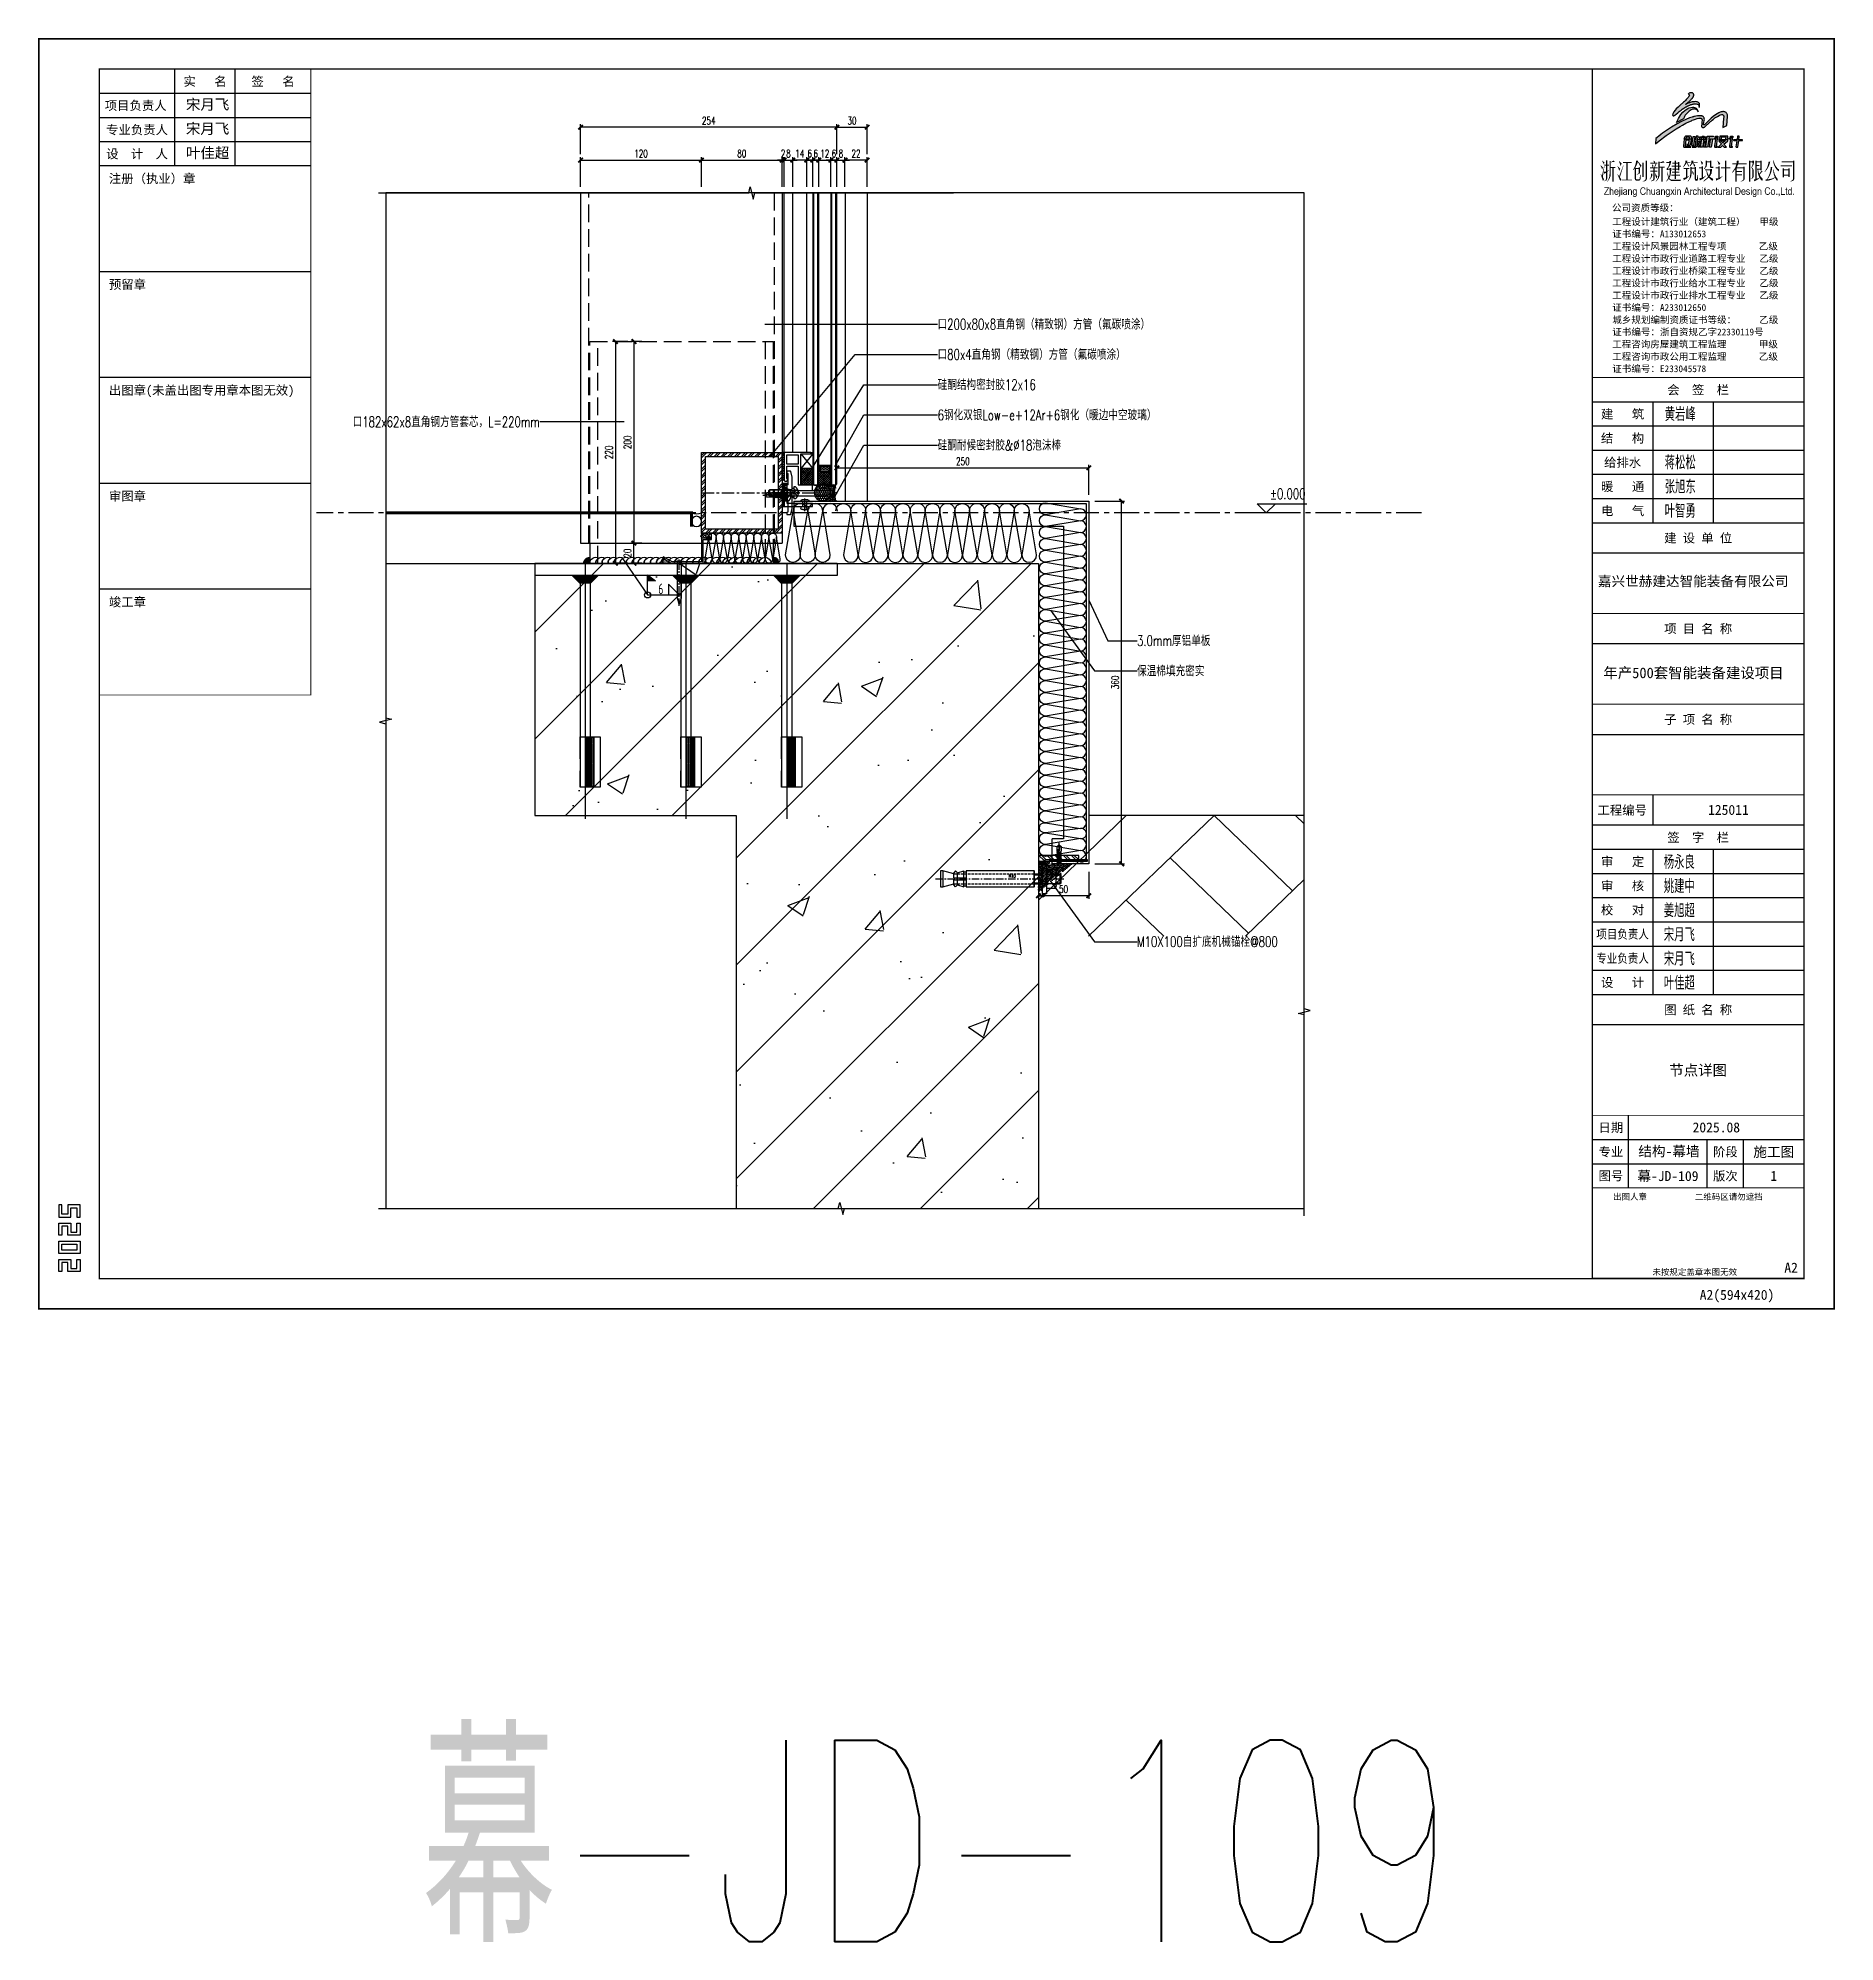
# Model space of a CAD drawing. Extents: x -160106 to 966792, y -663931 to 1550022.
# Drawn here: x -73618 to -71834, y -87453 to -85564 of the extents above; entities that cross this region are included whole.
import ezdxf
from ezdxf.enums import TextEntityAlignment as Align
from ezdxf.xclip import XClip

# ---------------------------------------------------------------- set-up
doc = ezdxf.new("R2010")
doc.units = 0
for name, pattern in [('AUSGEZOGEN', [0]), ('CENTER', [2, 1.25, -0.25, 0.25, -0.25]), ('DASH', [0.35, 0.25, -0.1]), ('DASHED', [0.75, 0.5, -0.25]), ('HIDDEN2', [0.1875, 0.125, -0.0625]), ('ZN-CENTER', [2, 1.25, -0.25, 0.25, -0.25]), ('ZN-DASH', [0.35, 0.25, -0.1])]:
    doc.linetypes.add(name, pattern=pattern)
for name, color, linetype in [('!ZN1-填充-8', 8, 'Continuous'), ('!ZN1-文字-7', 7, 'Continuous'), ('!ZN1-标注-173', 173, 'Continuous'), ('!ZN3-不锈钢板幕墙-7', 7, 'Continuous'), ('!ZN3-其它材质幕墙-60', 60, 'Continuous'), ('!ZN3-玻璃幕墙-4', 4, 'Continuous'), ('!ZN3-铝板幕墙-3', 3, 'Continuous'), ('!ZN4-焊缝-8', 8, 'Continuous'), ('!ZN4-辅助材料-1', 1, 'Continuous'), ('!ZN4-配件-11', 11, 'Continuous'), ('!ZN5-钢材投影-40', 40, 'Continuous'), ('!ZN5-钢材断面-2', 2, 'Continuous'), ('!ZN5-铝材投影-112', 112, 'Continuous'), ('!ZN5-铝材断面-6', 6, 'Continuous'), ('!ZN6-虚线-8', 8, 'ZN-DASH'), ('!ZN6-轴线-1', 1, 'ZN-CENTER'), ('!ZN7-符号-173', 173, 'Continuous'), ('0-cxFrame', 155, 'Continuous'), ('11紧固件', 11, 'Continuous'), ('1辅助材料', 1, 'Continuous'), ('20剖面图$0$20立剖面图及门窗表$0$A-HRAIL', 173, 'Continuous'), ('20剖面图$0$20立剖面图及门窗表$0$A-WINDOW', 140, 'Continuous'), ('20剖面图$0$20立剖面图及门窗表$0$立面栏杆', 167, 'Continuous'), ('20剖面图$0$A-HATCH-2', 251, 'Continuous'), ('20剖面图$0$A-LIN-V', 9, 'Continuous'), ('20剖面图$0$A-SFCE', 30, 'Continuous'), ('20剖面图$0$AS-COLN', 6, 'Continuous'), ('20剖面图$0$AS-WALL', 40, 'Continuous'), ('20剖面图$0$AXIS_TEXT', 7, 'Continuous'), ('20剖面图$0$DIM_ELEV', 3, 'Continuous'), ('20剖面图$0$PUB_HATCH', 8, 'Continuous'), ('20剖面图$0$PUB_TEXT', 7, 'Continuous'), ('2钢材断面', 2, 'Continuous'), ('3符号', 173, 'Continuous'), ('40钢材投影', 40, 'Continuous'), ('4玻璃幕墙', 4, 'Continuous'), ('A-HATCH-2', 251, 'Continuous'), ('A-LIN-V', 9, 'Continuous'), ('A-SFCE', 30, 'Continuous'), ('A_Hatch', 8, 'Continuous'), ('ALT_CEN-0-30', 1, 'CENTER'), ('BM', 8, '保温棉'), ('C18', 4, 'CENTER'), ('CEN', 1, 'CENTER'), ('DIM', 173, 'Continuous'), ('Fill', 8, 'Continuous'), ('L18', 6, 'Continuous'), ('pj', 4, 'Continuous'), ('qianming', 155, 'Continuous'), ('TC', 130, 'Continuous'), ('user', 7, 'Continuous'), ('ZX', 240, 'CENTER'), ('型材截面颜色', 253, 'Continuous'), ('焊缝', 8, 'Continuous')]:
    doc.layers.add(name, color=color, linetype=linetype)
for name, color, linetype, lineweight in [('0-cxText', 131, 'Continuous', 25), ('0CABR-填充', 8, 'Continuous', 5), ('0CABR-密封材料、垫片', 195, 'Continuous', 9), ('0填充', 8, 'Continuous', 13)]:
    doc.layers.add(name, color=color, linetype=linetype, lineweight=lineweight)
doc.styles.add('20剖面图$0$_TCH_DIM', font='SIMPLEX', dxfattribs={"bigfont": 'GBCBIG'})
doc.styles.add('20剖面图$0$图框', font='')
doc.styles.add('BZHZ', font='bzxw', dxfattribs={"width": 0.8, "bigfont": 'bzhz'})
doc.styles.add('cx_biaoti', font='')
doc.styles.add('cx_tuming', font='simhei.ttf')
doc.styles.add('cx_tuqian1', font='')
doc.styles.add('DHTEXT-1', font='ROMANS.shx', dxfattribs={"width": 0.7, "bigfont": 'CHINESE.shx'})
doc.styles.add('HZ_TS_0.7', font='TSSDENG', dxfattribs={"width": 0.7, "bigfont": 'HZTXT'})
doc.styles.add('ZNDimTStyle', font='ROMANS.shx', dxfattribs={"width": 0.7, "bigfont": 'CHINESE.shx'})
doc.styles.add('ZNTextStyle', font='ROMANS.shx', dxfattribs={"width": 0.7, "bigfont": 'CHINESE.shx'})
doc.styles.add('图框宋体', font='', dxfattribs={"width": 0.75})
doc.styles.add('黑体', font='simhei.ttf', dxfattribs={"height": 12})
doc.styles.get('20剖面图$0$图框').set_extended_font_data('SimSun')
doc.styles.get('cx_biaoti').set_extended_font_data('SimSun')
doc.styles.get('cx_tuqian1').set_extended_font_data('SimSun')
doc.styles.get('图框宋体').set_extended_font_data('SimSun')
doc.linetypes.add('保温棉', pattern='A,0.006248,-6.2484,[134,ltypeshp.shx,S=6.2484,R=0,X=-6.2484,Y=0],-12.4968,[134,ltypeshp.shx,S=6.2484,R=180,X=6.2484,Y=0],-6.2484', length=24.999848)
doc.dimstyles.new('ZN3', dxfattribs={"dimscale": 3, "dimtxt": 2.5, "dimasz": 1.5, "dimexe": 1, "dimexo": 2, "dimgap": 0.9, "dimtad": 1, "dimdec": 0, "dimdsep": 46, "dimtxsty": 'DHTEXT-1', "dimblk": 'ARCHTICK', "dimcen": 2.5, "dimclrd": 173, "dimclre": 173, "dimclrt": 7, "dimazin": 2, "dimtfac": 1, "dimtix": 1, "dimtmove": 2, "dimatfit": 3, "dimfxl": 0, "dimarcsym": 0})
doc.dimstyles.new('ZN机械-3', dxfattribs={"dimscale": 3, "dimtxt": 2.5, "dimasz": 1.5, "dimexe": 1, "dimexo": 2, "dimgap": 0.9, "dimtad": 1, "dimdec": 0, "dimzin": 0, "dimdsep": 46, "dimtxsty": 'ZNDimTStyle', "dimcen": 2.5, "dimdle": 1, "dimclrd": 173, "dimclre": 173, "dimclrt": 7, "dimazin": 2, "dimtfac": 1, "dimtdec": 4, "dimtix": 1, "dimtmove": 2, "dimatfit": 3, "dimfxl": 0, "dimfrac": 2, "dimtolj": 1, "dimtzin": 0, "dimarcsym": 0})
pattern_1 = [(45, (1530822.114, -568207.45), (-53.0330086, 53.0330086), []), (50, (1530822.11, -568207.45), (215.178055, -18.82564), [22.5, -247.5]), (355, (1530822.11, -568207.45), (-41.6254, 225.65764), [18, -198]), (100.4514, (1530840.05, -568209.02), (173.552815, 206.831863), [19.122057, -210.342634]), (46.1842, (1530822.11, -568147.45), (320.172315, -49.655704), [33.75, -371.25]), (96.6356, (1530848.8, -568151.6), (280.39881, 292.23536), [28.683086, -315.5139]), (351.1842, (1530822.1, -568147.45), (280.398584, 292.23558), [27, -297]), (21, (1530852.11, -568162.45), (179.072116, -120.785667), [22.5, -247.5]), (326, (1530852.11, -568162.45), (72.9946, 217.545014), [18, -198]), (71.4514, (1530867.04, -568172.52), (252.066789, 96.75915), [19.122057, -210.342634]), (37.5, (1530822.114, -568207.45), (3.6479566, 99.868156), [0, -195.6, 0, -201, 0, -198.75]), (7.5, (1530822.11, -568207.45), (78.920861, 118.3235136), [0, -114.6, 0, -191.1, 0, -75.75]), (327.5, (1530755.214, -568207.45), (160.146731, -6.7664615), [0, -75, 0, -234, 0, -310.5]), (317.5, (1530725.21, -568207.45), (174.955851, 30.031495), [0, -97.5, 0, -155.4, 0, -220.5])]
pattern_2 = [(45, (6, 0), (-1.12253, 1.12253), []), (135, (6, 0), (-1.12253, -1.12253), [])]
pattern_3 = [(0, (6, 0), (0.79375, 1.5875), [0, -1.5875])]
pattern_4 = [(135, (0, 0), (-1.122532015, -1.122532015), []), (225, (0, 0), (1.122532015, -1.122532015), [])]
pattern_5 = [(0, (104147.1523, 29987.512), (0.79375, 1.5875), [0, -1.5875])]
pattern_6 = [(45, (104147.1523, 29987.512), (-1.122532015, 1.122532015), []), (135, (104147.1523, 29987.512), (-1.122532015, -1.122532015), [])]
pattern_7 = [(90, (0, 14), (-1.5875, 0.79375), [0, -1.5875])]
pattern_8 = [(135, (0, 14), (-1.12253, -1.12253), []), (225, (0, 14), (1.12253, -1.12253), [])]

msp = doc.modelspace()

# ---------------------------------------------------------------- texts
at = {"layer": '!ZN1-文字-7', "ltscale": 20, "style": 'ZNTextStyle', "width": 0.7}
msp.add_text('幕-JD-109', height=200.258, dxfattribs=at).set_placement((-73236.8, -87353.06, 0), align=Align.MIDDLE_LEFT)

# ---------------------------------------------------------------- blocks, each defined once
blk = doc.blocks.new('20剖面图$0$20立剖面图及门窗表$0$A$C685418A6')
at = {"layer": '20剖面图$0$20立剖面图及门窗表$0$立面栏杆'}
for p, q in [((0, 88.5), (76.6, 88.5)), ((0, 88.5), (0, 83.5)), ((76.6, 83.5), (0, 83.5)), ((18.3, 83.5), (42.1, 83.5)), ((18.3, 76.8), (58.3, 76.8)), ((76.6, 88.5), (76.6, 83.5)), ((4.9, 70.2), (4.9, 13.3)), ((11.6, 70.2), (11.6, 13.3)), ((64.9, 70.2), (64.9, 13.3)), ((71.6, 70.2), (71.6, 13.3)), ((24.9, 29.1), (24.9, 13.3)), ((31.6, 29.1), (24.9, 29.1)), ((31.6, 29.1), (31.6, 13.3)), ((44.9, 29.1), (44.9, 13.3)), ((44.9, 29.1), (51.6, 29.1)), ((51.6, 29.1), (51.6, 13.3))]:
    blk.add_line(p, q, dxfattribs=at)
at = {"layer": '20剖面图$0$20立剖面图及门窗表$0$立面栏杆', "extrusion": (0, 0, -1)}
for centre, major_axis, start_param, end_param in [((18.3, 70.2), (13.3, 0.2), 3.155544, 4.72634), ((18.3, 70.2), (4.71, 4.71), 3.926991, 5.497787), ((58.3, 70.2), (13.3, 0), -1.567074, 0.003723), ((58.3, 70.2), (-4.71, 4.71), 0.785398, 2.356194), ((18.3, 13.3), (9.43, 9.43), 0.785398, 3.926991), ((18.3, 13.3), (-4.71, 4.71), 2.356194, 5.497787), ((58.3, 13.3), (-9.43, 9.43), 2.356194, 5.497787), ((58.3, 13.3), (-4.71, 4.71), 2.356194, 5.497787)]:
    blk.add_ellipse(centre, major_axis=major_axis, ratio=1, start_param=start_param, end_param=end_param, dxfattribs=at)
blk = doc.blocks.new('20剖面图$0$20立剖面图及门窗表$0$w4e24333333')
at = {"layer": '20剖面图$0$20立剖面图及门窗表$0$A-HRAIL'}
for points in [[(-198091.6, 12664), (-198091.6, 13614), (-198141.6, 13614), (-198141.6, 12664)], [(-198106.6, 12664), (-198106.6, 13614), (-198126.6, 13614), (-198126.6, 12664)]]:
    blk.add_lwpolyline(points, close=True, dxfattribs=at)
at = {"layer": '20剖面图$0$20立剖面图及门窗表$0$A-HRAIL', "xscale": -1}
blk.add_blockref('20剖面图$0$20立剖面图及门窗表$0$A$C685418A6', (-198078.3, 12575.5), dxfattribs=at)
blk = doc.blocks.new('20剖面图$0$$LinePat$素土夯实')
at = {"color": 0}
for p, q in [((0, -210), (210, 0)), ((120, -300), (420, 0)), ((420, 0), (607.5, -187.5)), ((495, -300), (795, 0)), ((615, 0), (705, -90)), ((315, -105), (502.5, -292.5)), ((210, -210), (300, -300)), ((705, -300), (795, -210))]:
    blk.add_line(p, q, dxfattribs=at)
blk = doc.blocks.new('20250822090122')
at = {"layer": 'A_Hatch'}
h = blk.add_hatch(dxfattribs=at)
h.set_pattern_fill('ANSI32', color=256)
h.set_pattern_definition([(45, (-80, -40), (-3.3676, 3.3676), []), (45, (-77.755, -40), (-3.3676, 3.3676), [])])
h.paths.add_polyline_path([(0, 40), (-80, 40), (-80, -40), (0, -40)])
h.paths.add_polyline_path([(-4, 36), (-4, -36), (-76, -36), (-76, 36)], flags=16)
at = {"layer": '2钢材断面'}
for points in [[(-80, 40), (0, 40), (0, -40), (-80, -40)], [(-76, 36), (-4, 36), (-4, -36), (-76, -36)]]:
    blk.add_lwpolyline(points, close=True, dxfattribs=at)
blk = doc.blocks.new('*U2163')
at = {"layer": '!ZN1-填充-8'}
h = blk.add_hatch(dxfattribs=at)
h.set_pattern_fill('ANSI37', color=256, scale=0.5, style=0)
h.set_pattern_definition(pattern_2)
h.paths.add_polyline_path([(0, 5), (0, 19), (1, 18), (14, 18), (14, 17.7), (12, 15.7), (12, 8.3), (14, 6.2), (14, 6), (1, 6)])
h = blk.add_hatch(dxfattribs=at)
h.set_pattern_fill('DOTS', color=8, style=0)
h.set_pattern_definition(pattern_3)
h.paths.add_polyline_path([(13, 15.3), (13, 8.7), (14.4, 7.2), (17.8, 7.2), (17.8, 16.7), (14.4, 16.7)])
for points in [[(18.8, 18), (14, 18), (14, 17.7), (18.8, 17.7)], [(18.8, 6.2), (14, 6.2), (14, 6), (18.8, 6)]]:
    blk.add_hatch(color=256, dxfattribs=at).paths.add_polyline_path(points)
for p, q in [((0, 23), (310.1, 23)), ((0, 19), (310.1, 19)), ((0, 5), (310.1, 5)), ((0, 1), (310.1, 1))]:
    blk.add_line(p, q, dxfattribs=at)
at = {"layer": '!ZN3-玻璃幕墙-4'}
for points in [[(310.1, 24), (1, 24), (0, 23), (0, 19), (1, 18), (310.1, 18)], [(310.1, 6), (1, 6), (0, 5), (0, 1), (1, 0), (310.1, 0)]]:
    blk.add_lwpolyline(points, dxfattribs=at)
at = {"layer": '!ZN4-辅助材料-1'}
for points in [[(0, 5), (0, 19), (1, 18), (14, 18), (14, 17.7), (12, 15.7), (12, 8.3), (12, 8.3), (14, 6.2), (14, 6), (1, 6), (0, 5)], [(12, 15.7), (12, 8.3), (14, 6.2), (19, 6.2), (19, 17.7), (14, 17.7)], [(13, 15.3), (13, 8.7), (14.4, 7.2), (17.8, 7.2), (17.8, 16.7), (14.4, 16.7)], [(18.8, 18), (14, 18), (14, 17.7), (18.8, 17.7)], [(18.8, 6.2), (14, 6.2), (14, 6), (18.8, 6)]]:
    blk.add_lwpolyline(points, close=True, dxfattribs=at)
blk.add_lwpolyline([(18.4, 17.7), (18.4, 17.7), (14, 17.7), (12.1, 15.7), (12.1, 8.3), (14, 6.3), (18.4, 6.3), (18.4, 6.2), (18.4, 6.3)], dxfattribs=at)
at = {"layer": 'Defpoints', "color": 250}
for p in [(0, 24), (0, 18), (0, 6), (0, 0), (12, 6)]:
    blk.add_point(p, dxfattribs=at)
blk = doc.blocks.new('*U3024')
at = {"color": 0, "linetype": 'ZN-CENTER', "ltscale": 3}
blk.add_line((-7.1, 0), (25.2, 0), dxfattribs=at)
at = {"linetype": 'ByBlock', "ltscale": 10}
for p, q in [((-6.2, 0.6), (-5, 0.6)), ((-5.5, 3.3), (-1.6, 0.2)), ((-5, 0.6), (-5, -0.6)), ((-3.1, 6), (-1.6, 6)), ((-2.4, 0.8), (-2.4, -0.8)), ((-1.6, -6), (-1.6, 6)), ((-1.6, -4.6), (-1.6, 4.6)), ((-1.6, 4.6), (0, 4.6)), ((0, 0), (-1.6, 0.6)), ((0, 4.6), (0, -4.6)), ((0, 3), (22.5, 3)), ((0, 2.5), (23, 2.5)), ((22.5, -3), (22.5, 3)), ((22.5, 3), (23.4, 2.1)), ((23.4, -2.1), (23.4, 2.1)), ((-5, -0.6), (-6.2, -0.6)), ((-5.5, -3.3), (-1.6, -0.2)), ((-3.1, -6), (-1.6, -6)), ((0, -0.8), (-1.6, -0.3)), ((0, -4.6), (-1.6, -4.6)), ((0, -2.5), (23, -2.5)), ((0, -3), (22.5, -3)), ((22.5, -3), (23.4, -2.1))]:
    blk.add_line(p, q, dxfattribs=at)
for centre, start, end in [((0.6, 0.3), 123.0516, 177.2303), ((0.6, -0.3), 182.7697, 236.9484)]:
    blk.add_arc(centre, 6.84, start, end, dxfattribs=at)
at = {"layer": 'Defpoints', "color": 0, "ltscale": 10, "style": 'DHTEXT-1', "width": 0.7}
blk.add_text('M6', height=1, rotation=90, dxfattribs=at).set_placement((-2.3, -2.7), align=Align.CENTER)
blk = doc.blocks.new('16胶缝')
at = {"layer": '!ZN1-填充-8', "ltscale": 0.1}
h = blk.add_hatch(dxfattribs=at)
h.set_pattern_fill('HONEY', color=256, scale=10, style=0)
h.set_pattern_definition([(5e-15, (-19679.56, -11324.3713), (1.875, 1.08253175), [1.25, -2.5]), (120, (-19679.56, -11324.3713), (-1.874999996, 1.082531757), [1.25, -2.5]), (60, (-19679.56, -11324.3713), (4e-09, 2.165063507), [-2.5, 1.25])])
edge = h.paths.add_edge_path()
edge.add_ellipse((8, 13.4), major_axis=(0, -8.15), ratio=0.981746, start_angle=0, end_angle=360)
h = blk.add_hatch(dxfattribs=at)
h.set_pattern_fill('ANSI36', color=256, scale=10, style=0)
h.set_pattern_definition([(45, (-19679.5754, -11324.3713), (0.66291261, 2.43067956), [3.125, -0.625, 0, -0.625])])
edge = h.paths.add_edge_path()
edge.add_ellipse((8, 13.4), major_axis=(0.87, 8.1), ratio=0.981332, start_angle=124.6263, end_angle=247.3977, ccw=False)
edge.add_arc((0, 10.2), 1.2, 269.9716, 324.4867, ccw=False)
edge.add_line((0, 9), (0, 0))
edge.add_arc((8, -24.9), 26.2, 432.2032, 467.7968, ccw=False)
edge.add_line((16, 0), (16, 9))
edge.add_arc((16, 10.2), 1.23, 216.5906, 269.6986, ccw=False)
at = {"layer": '!ZN4-辅助材料-1', "color": 1, "ltscale": 0.1}
blk.add_arc((8, -24.9), 26.2, 72.2032, 107.7968, dxfattribs=at)
blk.add_ellipse((8, 13.4), major_axis=(0, -8.15), ratio=0.981746, dxfattribs=at)
blk.add_point((8, 0), dxfattribs=at)
blk = doc.blocks.new('胶缝断面')
at = {"color": 7, "ltscale": 0.1, "extrusion": (0, 0, -1), "zscale": -1, "rotation": 180}
blk.add_blockref('16胶缝', (8, 0), dxfattribs=at)
blk = doc.blocks.new('20240131155736')
at = {"layer": '!ZN1-填充-8'}
h = blk.add_hatch(dxfattribs=at)
h.set_pattern_fill('ANSI36', color=256, scale=0.5, angle=270, style=0)
h.set_pattern_definition([(315, (4155.5162, -11794.8225), (1.54348152, -0.420949506), [1.984375, -0.396875, 0, -0.396875])])
h.paths.add_polyline_path([(-0.8, 0.7), (-0.8, -0.8), (1.3, -0.8), (1.3, 0.7)])
at = {"layer": '!ZN4-辅助材料-1', "linetype": 'AUSGEZOGEN'}
blk.add_line((-1.3, 0.7), (1.3, 0.7), dxfattribs=at)
blk = doc.blocks.new('20240131160147')
at = {"layer": '!ZN5-铝材断面-6'}
blk.add_lwpolyline([(-3.4, 1.2), (-3.4, 19.7), (-0.9, 19.7), (-0.9, -10.8), (9.1, -10.8), (9.1, -12.3), (-17.3, -12.3), (-17.3, 15.2, -0.414214), (-16.3, 16.2), (-15.1, 16.2, -0.414214), (-14.1, 15.2), (-14.1, 13.7), (-14.3, 13.7, 0.414214), (-14.8, 13.2), (-14.8, 1.2)], format="xyb", close=True, dxfattribs=at)
blk.add_lwpolyline([(-14.8, -0.8), (-14.8, -9.8), (-3.4, -9.8), (-3.4, -0.8)], close=True, dxfattribs=at)
at = {"layer": '!ZN1-填充-8', "ltscale": 50, "xscale": -1, "rotation": 180}
blk.add_blockref('20240131155736', (9.9, -11.5), dxfattribs=at)
blk = doc.blocks.new('20250822102610', base_point=(-89164.6, -87453.6))
at = {"layer": '!ZN1-填充-8'}
h = blk.add_hatch(dxfattribs=at)
h.set_pattern_fill('ANSI37', color=256, style=0)
h.set_pattern_definition([(45, (0, 0), (-1.122532015, 1.122532015), []), (135, (0, 0), (-1.122532015, -1.122532015), [])])
edge = h.paths.add_edge_path()
edge.add_line((-89165.1, -87423.1), (-89151.6, -87423.1))
edge.add_line((-89151.6, -87423.1), (-89152.6, -87424.1))
edge.add_line((-89152.6, -87424.1), (-89152.6, -87439.1))
edge.add_line((-89152.6, -87439.1), (-89164.6, -87439.1))
edge.add_line((-89164.6, -87439.1), (-89164.6, -87423.6))
edge.add_arc((-89165.1, -87423.6), 0.5, 359.9997, 450)
at = {"layer": '!ZN1-填充-8', "ltscale": 100}
for p, q in [((-89164.6, -87453.6), (-89152.6, -87439.1)), ((-89152.6, -87453.6), (-89164.6, -87439.1))]:
    blk.add_line(p, q, dxfattribs=at)
at = {"layer": '!ZN4-辅助材料-1', "linetype": 'AUSGEZOGEN'}
blk.add_lwpolyline([(-89165.1, -87423.1), (-89151.6, -87423.1), (-89152.6, -87424.1), (-89152.6, -87439.1), (-89164.6, -87439.1), (-89164.6, -87423.6, 0.414215), (-89165.1, -87423.1), (-89165.1, -87423.1)], format="xyb", dxfattribs=at)
blk.add_lwpolyline([(-89152.6, -87439.1), (-89164.6, -87439.1), (-89164.6, -87442.1)], dxfattribs=at)
blk.add_lwpolyline([(-89164.6, -87439.1), (-89164.6, -87453.6), (-89152.6, -87453.6), (-89152.6, -87439.1)], close=True, dxfattribs=at)
blk = doc.blocks.new('20250822103338', base_point=(-89182.6, -87455.1))
at = {"layer": '0填充'}
h = blk.add_hatch(dxfattribs=at)
h.set_pattern_fill('ANSI38', color=256, angle=360, style=0)
h.set_pattern_definition([(45, (0, 0), (-1.122532015, 1.122532015), []), (135, (0, 0), (-3.367596045, 1.122532015), [3.96875, -2.38125])])
h.paths.add_polyline_path([(-89182.6, -87453.1), (-89180.6, -87453.1), (-89180.6, -87427.6), (-89182.6, -87427.6)])
at = {"layer": '型材截面颜色', "ltscale": 60}
h = blk.add_hatch(dxfattribs=at)
h.set_pattern_fill('ANSI36', color=256, scale=0.3, angle=90)
h.set_pattern_definition([(135, (0, 0), (-0.9260889125, 0.2525697034), [1.190625, -0.238125, 0, -0.238125])])
h.paths.add_polyline_path([(-89182.6, -87455.1), (-89182.6, -87453.1), (-89180.6, -87453.1), (-89180.6, -87455.1)])
at = {"layer": '!ZN4-辅助材料-1'}
for points in [[(-89180.6, -87427.6), (-89182.6, -87427.6), (-89182.6, -87453.1), (-89180.6, -87453.1)], [(-89182.6, -87455.1), (-89182.6, -87453.1), (-89180.6, -87453.1), (-89180.6, -87455.1)]]:
    blk.add_lwpolyline(points, close=True, dxfattribs=at)
at = {"layer": '0CABR-密封材料、垫片'}
blk.add_lwpolyline([(-89180.6, -87427.6), (-89182.6, -87427.6), (-89182.6, -87455.1), (-89180.6, -87455.1)], close=True, dxfattribs=at)
blk = doc.blocks.new('20250822103828')
at = {"layer": '!ZN4-辅助材料-1', "ltscale": 100}
for name, p in [('20250822103338', (0, 0)), ('20250822102610', (18.4, 1.5))]:
    blk.add_blockref(name, p, dxfattribs=at)
at = {"layer": '!ZN6-虚线-8', "ltscale": 50}
blk.add_blockref('20240131160147', (19.3, 12.3), dxfattribs=at)
blk = doc.blocks.new('*U1360')
at = {"layer": '!ZN1-填充-8'}
h = blk.add_hatch(dxfattribs=at)
h.set_pattern_fill('ANSI37', color=256, scale=0.5, style=0)
h.set_pattern_definition(pattern_2)
h.paths.add_polyline_path([(0, 5), (0, 19), (1, 18), (14, 18), (14, 17.7), (12, 15.7), (12, 8.3), (14, 6.2), (14, 6), (1, 6)])
h = blk.add_hatch(dxfattribs=at)
h.set_pattern_fill('DOTS', color=8, style=0)
h.set_pattern_definition(pattern_3)
h.paths.add_polyline_path([(13, 15.3), (13, 8.7), (14.4, 7.2), (17.8, 7.2), (17.8, 16.7), (14.4, 16.7)])
for points in [[(18.8, 18), (14, 18), (14, 17.7), (18.8, 17.7)], [(18.8, 6.2), (14, 6.2), (14, 6), (18.8, 6)]]:
    blk.add_hatch(color=256, dxfattribs=at).paths.add_polyline_path(points)
for p, q in [((0, 23), (511.5, 23)), ((0, 19), (511.5, 19)), ((0, 5), (511.5, 5)), ((0, 1), (511.5, 1))]:
    blk.add_line(p, q, dxfattribs=at)
at = {"layer": '!ZN3-玻璃幕墙-4'}
for points in [[(511.5, 24), (1, 24), (0, 23), (0, 19), (1, 18), (511.5, 18)], [(511.5, 6), (1, 6), (0, 5), (0, 1), (1, 0), (511.5, 0)]]:
    blk.add_lwpolyline(points, dxfattribs=at)
at = {"layer": '!ZN4-辅助材料-1'}
for points in [[(0, 5), (0, 19), (1, 18), (14, 18), (14, 17.7), (12, 15.7), (12, 8.3), (12, 8.3), (14, 6.2), (14, 6), (1, 6), (0, 5)], [(12, 15.7), (12, 8.3), (14, 6.2), (19, 6.2), (19, 17.7), (14, 17.7)], [(13, 15.3), (13, 8.7), (14.4, 7.2), (17.8, 7.2), (17.8, 16.7), (14.4, 16.7)], [(18.8, 18), (14, 18), (14, 17.7), (18.8, 17.7)], [(18.8, 6.2), (14, 6.2), (14, 6), (18.8, 6)]]:
    blk.add_lwpolyline(points, close=True, dxfattribs=at)
blk.add_lwpolyline([(18.4, 17.7), (18.4, 17.7), (14, 17.7), (12.1, 15.7), (12.1, 8.3), (14, 6.3), (18.4, 6.3), (18.4, 6.2), (18.4, 6.3)], dxfattribs=at)
at = {"layer": 'Defpoints', "color": 250}
for p in [(0, 24), (0, 18), (0, 6), (0, 0), (12, 6)]:
    blk.add_point(p, dxfattribs=at)
blk = doc.blocks.new('JT03')
at = {"layer": '!ZN1-填充-8', "ltscale": 15}
h = blk.add_hatch(dxfattribs=at)
h.set_pattern_fill('ANSI36', color=256, scale=0.4, style=0)
h.set_pattern_definition([(45, (34118.9051, 42239.53565), (0.3367596045, 1.234785217), [1.5875, -0.3175, 0, -0.3175])])
edge = h.paths.add_edge_path(flags=16)
edge.add_line((0.3, -3), (-0.3, -3))
edge.add_arc((-0.3, -2.7), 0.3, 180, 270, ccw=False)
edge.add_line((-0.6, -2.7), (-0.6, -1.3))
edge.add_arc((-0.3, -1.3), 0.3, 90, 180, ccw=False)
edge.add_line((-0.3, -1), (0.3, -1))
edge.add_arc((0.3, -1.3), 0.3, 0, 90, ccw=False)
edge.add_line((0.6, -1.3), (0.6, -2.7))
edge.add_arc((0.3, -2.7), 0.3, -90, 0, ccw=False)
edge = h.paths.add_edge_path()
edge.add_line((1.4, -3), (1.4, -1.8))
edge.add_line((1.4, -1.8), (2, -1.8))
edge.add_arc((2, -1.5), 0.3, 270, 408.5979)
edge.add_line((2.2, -1.3), (0.5, -0.2))
edge.add_arc((0, -1), 1, 57.8446, 122.1554)
edge.add_line((-0.5, -0.2), (-2.2, -1.3))
edge.add_arc((-2, -1.5), 0.3, 131.4021, 270)
edge.add_line((-2, -1.8), (-1.4, -1.8))
edge.add_line((-1.4, -1.8), (-1.4, -3))
edge.add_line((-1.4, -3), (-3.5, -3))
edge.add_arc((-3.5, -3.5), 0.5, 90, 180)
edge.add_line((-4, -3.5), (-4, -4.1))
edge.add_line((-4, -4.1), (-1.3, -4.1))
edge.add_line((-1.3, -4.1), (-1.1, -4.4))
edge.add_arc((-0.9, -4.3), 0.2, 216.8699, 323.1301)
edge.add_line((-0.8, -4.4), (-0.6, -4.2))
edge.add_arc((-0.4, -4.3), 0.2, 36.8699, 143.1301, ccw=False)
edge.add_line((-0.3, -4.2), (-0.1, -4.4))
edge.add_arc((0.1, -4.3), 0.2, 216.8699, 323.1301)
edge.add_line((0.2, -4.4), (0.4, -4.2))
edge.add_arc((0.6, -4.3), 0.2, 36.8699, 143.1301, ccw=False)
edge.add_line((0.7, -4.2), (0.9, -4.4))
edge.add_arc((1.1, -4.3), 0.2, 216.8699, 323.1301)
edge.add_line((1.2, -4.4), (1.5, -4.1))
edge.add_line((1.5, -4.1), (4, -4.1))
edge.add_line((4, -4.1), (4, -3.5))
edge.add_arc((3.5, -3.5), 0.5, 359.998, 449.9635)
edge.add_line((3.5, -3), (1.4, -3))
at = {"layer": '!ZN1-填充-8', "ltscale": 20}
h = blk.add_hatch(dxfattribs=at)
h.set_pattern_fill('HONEY', color=256, scale=0.2, style=0)
h.set_pattern_definition([(0, (0, 0), (0.47625, 0.274963), [0.3175, -0.635]), (120, (0, 0), (-0.47625, 0.274963), [0.3175, -0.635]), (60, (0, 0), (6e-08, 0.549926), [-0.635, 0.3175])])
edge = h.paths.add_edge_path()
edge.add_arc((-0.6, 45), 52, 266.6151, 270.6573, ccw=False)
edge.add_arc((-3.5, -6.5), 0.446, 83.5056, 254.2346, ccw=False)
edge.add_line((-3.5, -6), (-2.2, -6.2))
edge.add_arc((-2.1, -6), 0.206, 257.4835, 437.4835)
edge.add_line((-2.1, -5.8), (-3.3, -5.5))
edge.add_arc((-3, -4.6), 1, 180, 251.498, ccw=False)
edge.add_line((-4, -4.6), (-4, -4.1))
edge.add_line((-4, -4.1), (-3, -4.1))
edge.add_line((-3, -4.1), (-3, -4.2))
edge.add_arc((-2.5, -4.2), 0.5, 180, 251.7991)
edge.add_line((-2.7, -4.7), (-1.1, -5))
edge.add_arc((-1.3, -5.5), 0.5, 0, 71.7991, ccw=False)
edge.add_line((-0.8, -5.5), (-0.8, -5.9))
edge.add_arc((-0.5, -5.9), 0.301, 179.9832, 270.3595)
edge.add_line((-0.5, -6.2), (2.8, -6.2))
edge.add_arc((2.7, -5.9), 0.3, 285.7538, 359.9972)
edge.add_line((3, -5.9), (3, -4.1))
edge.add_line((3, -4.1), (4, -4.1))
edge.add_line((4, -4.1), (4, -6.5))
edge.add_arc((3.6, -6.6), 0.397, -85.6352, 6.4367, ccw=False)
edge.add_arc((0.5, 101.7), 108.7, 269.7235, 271.6397, ccw=False)
at = {"layer": '!ZN4-辅助材料-1'}
blk.add_lwpolyline([(1.4, -3), (1.4, -1.8), (2, -1.8, 0.691129), (2.2, -1.3), (0.5, -0.2, 0.288214), (-0.5, -0.2), (-2.2, -1.3, 0.691129), (-2, -1.8), (-1.4, -1.8), (-1.4, -3), (-3.5, -3, 0.414214), (-4, -3.5), (-4, -4.1), (-1.3, -4.1), (-1.1, -4.4, 0.5), (-0.8, -4.4), (-0.6, -4.2, -0.5), (-0.3, -4.2), (-0.1, -4.4, 0.5), (0.2, -4.4), (0.4, -4.2, -0.5), (0.7, -4.2), (0.9, -4.4, 0.5), (1.2, -4.4), (1.5, -4.1), (4, -4.1), (4, -3.5, 0.414037), (3.5, -3)], format="xyb", close=True, dxfattribs=at)
blk.add_lwpolyline([(0, -7, -0.017639), (-3.7, -6.9, -0.9222), (-3.5, -6), (-2.2, -6.2, 1), (-2.1, -5.8), (-3.3, -5.5, -0.3225), (-4, -4.6), (-4, -4.1), (-3, -4.1), (-3, -4.2, 0.323951), (-2.7, -4.7), (-1.1, -5, -0.323951), (-0.8, -5.5), (-0.8, -5.9, 0.416138), (-0.5, -6.2), (2.8, -6.2, 0.335777), (3, -5.9), (3, -4.1), (4, -4.1), (4, -6.5, -0.424845), (3.6, -7, -0.008361), (0, -7)], format="xyb", dxfattribs=at)
at = {"layer": '!ZN4-辅助材料-1', "color": 1}
blk.add_lwpolyline([(0.3, -3), (-0.3, -3, -0.414214), (-0.6, -2.7), (-0.6, -1.3, -0.414214), (-0.3, -1), (0.3, -1, -0.414214), (0.6, -1.3), (0.6, -2.7, -0.414214)], format="xyb", close=True, dxfattribs=at)
at = {"layer": '!ZN6-虚线-8', "color": 8, "linetype": 'ZN-DASH', "ltscale": 3}
blk.add_lwpolyline([(-4, -4.1), (-4, -4.9, 0.3225), (-3.3, -5.9), (-2.1, -6.3, -0.323951), (-1.8, -6.7), (-1.8, -7.1, -0.33579), (-2, -7.4), (-3.5, -7.8, 1), (-3.2, -8.7), (3.6, -7.1, 0.335777), (4, -6.6), (4, -4.1), (3, -4.1), (3, -6, -0.335777), (2.8, -6.3), (-0.4, -6.9, -0.497241), (-0.8, -6.6), (-0.8, -6, 0.323951), (-1.1, -5.5), (-2.7, -5, -0.323951), (-3, -4.6), (-3, -4.1)], format="xyb", close=True, dxfattribs=at)
at = {"layer": 'Defpoints', "ltscale": 15, "style": '黑体', "width": 0.8}
blk.add_text('JT03', height=0.7, dxfattribs=at).set_placement((1, -3.9), align=Align.CENTER)
blk = doc.blocks.new('多点锁系统')
at = {"layer": '!ZN1-填充-8', "linetype": 'HIDDEN2', "ltscale": 0.5}
for p, q in [((-35.3, 4.5), (-36, 3.7)), ((-36, 3.7), (-36, 0.2)), ((-35.3, -0.5), (-36, 0.2)), ((-20.5, 4.1), (-35.6, 4.1)), ((-20.5, 4.5), (-35.3, 4.5)), ((-35.3, 4.5), (-35.3, -0.5)), ((-20.5, 4.5), (-20.5, -0.5)), ((-20.2, 4.3), (-20.5, 4.1)), ((-17, 6.3), (-18.9, 4.5)), ((-18.9, 2), (-18.9, 4.5)), ((-18.9, 2), (-18.9, -0.5)), ((-16.7, 2.4), (-17.7, 2.4)), ((-17.7, 2.4), (-17.7, 2)), ((-17.7, 1.6), (-17.7, 2)), ((-16.7, 1.6), (-17.7, 1.6)), ((-17, 6.3), (-16.7, 6.3)), ((-17, 6.3), (-17, 2.4)), ((-17, -2.4), (-17, 1.6)), ((-16.7, 6.3), (-16.7, 2.4)), ((-16.7, -2.4), (-16.7, 1.6)), ((-20.5, -0.1), (-35.6, -0.1)), ((-20.5, -0.5), (-35.3, -0.5)), ((-20.2, -0.3), (-20.5, -0.1)), ((-17, -2.4), (-18.9, -0.5)), ((-17, -2.4), (-16.7, -2.4))]:
    blk.add_line(p, q, dxfattribs=at)
for centre, start, end in [((-19.7, 5.5), 230.8695, 309.1305), ((-19.7, -1.5), 50.8695, 129.1305)]:
    blk.add_arc(centre, 1.27, start, end, dxfattribs=at)
at = {"layer": '!ZN3-不锈钢板幕墙-7'}
for points in [[(-9.5, -5.6), (-17, -5.6, -0.414214), (-17.5, -5.1), (-17.5, -5), (-17.5, -2.2, 0.198912), (-17.6, -1.9), (-18.3, -1.2), (-18.3, 5.2), (-17.6, 5.8, 0.198912), (-17.5, 6.2), (-17.5, 8.5, 0.414214), (-18, 9), (-20.5, 9, 0.414214), (-21, 8.5), (-21, -8.5)], [(-4.5, 5), (-11, 5, 0.414214), (-11.5, 4.5), (-11.5, -4.5, 0.414214), (-11, -5), (-4.5, -5)], [(-21, -8.5, 0.439852), (-20.5, -9), (-10, -8.1, 0.389032), (-9.5, -7.6), (-9.5, -5.5, 0.414214), (-10, -5), (-17.5, -5), (-17.5, -5.1)]]:
    blk.add_lwpolyline(points, format="xyb", dxfattribs=at)
blk.add_lwpolyline([(-2.5, -7.9), (-2.5, -9.3, 0.414214), (-2, -9.8), (-0.5, -9.8, 0.414214), (0, -9.3), (0, -5.5, 0.414214), (-0.5, -5), (-1, -5, -0.414214), (-1.5, -4.5), (-1.5, 4.5, -0.414214), (-1, 5), (-0.5, 5, 0.414214), (0, 5.5), (0, 9.3, 0.414214), (-0.5, 9.8), (-2, 9.8, 0.414214), (-2.5, 9.3), (-2.5, 7.8, -0.414214), (-3, 7.3), (-4, 7.3, 0.414214), (-4.5, 6.8), (-4.5, -6.9, 0.414214), (-4, -7.4), (-3, -7.4, -0.414214)], format="xyb", close=True, dxfattribs=at)
blk = doc.blocks.new('agfagag')
at = {"layer": '!ZN1-填充-8'}
h = blk.add_hatch(dxfattribs=at)
h.set_pattern_fill('ANSI35', color=256, scale=0.5, style=0)
h.set_pattern_definition([(45, (-6042.4206, -2512.8785), (-2.245064, 2.245064), []), (45, (-6040.1755, -2512.8785), (-2.245064, 2.245064), [3.96875, -0.79375, 0, -0.79375])])
edge = h.paths.add_edge_path()
edge.add_line((0, 4), (1.7, 4))
edge.add_arc((-3.4, 0), 6.5, 16.4508, 37.9799, ccw=False)
edge.add_arc((-3.4, 0), 6.5, 3.5281, 16.4508, ccw=False)
edge.add_line((3.1, 0.4), (2.7, 0.4))
edge.add_line((2.7, 0.4), (2.7, -0.4))
edge.add_line((2.7, -0.4), (3.1, -0.4))
edge.add_arc((-3.4, 0), 6.5, 322.0289, 356.4631, ccw=False)
edge.add_arc((1, -15.4), 11.4, 86.2592, 93.7408)
edge.add_line((0.2, -4), (0, -4))
edge.add_line((0, -4), (0, -5.3))
edge.add_arc((-0.9, -3.1), 2.38, 291.8623, 308.9643)
edge.add_arc((1.6, -2.8), 2.38, 245.1397, 355.1397)
edge.add_arc((3.4, -1.1), 1.91, 286.6137, 396.6137)
edge.add_arc((2.9, 1.3), 2.38, 328.0877, 438.0877)
edge.add_arc((1.1, 3), 2.38, 14.263, 118.5101)
edge.add_line((0, 5.1), (0, 4))
at = {"layer": '!ZN4-辅助材料-1'}
blk.add_lwpolyline([(0, -5.3, 0.07476), (0.6, -4.9, 0.520567), (4, -3, 0.520567), (5, 0, 0.520567), (3.4, 3.6, 0.489068), (0, 5.1, 0.489068)], format="xyb", dxfattribs=at)
blk = doc.blocks.new('执手关闭状态')
at = {"layer": '!ZN3-不锈钢板幕墙-7'}
for p, q in [((3.6, 15.9), (3.6, 41.3)), ((6, 46.8), (6, 43.7)), ((6, 46.8), (14, 46.8)), ((14, 43.7), (6, 43.7)), ((14, 46.8), (14, 43.7)), ((16.4, 17.3), (16.4, 41.3)), ((3.4, 15.3), (3.4, 6.5)), ((16.6, 13.7), (3.4, 13.7)), ((3.4, 6.5), (16.6, 6.5)), ((3.6, 17.3), (3.6, 16.1)), ((3.6, 17.3), (16.4, 17.3)), ((3.6, 16.1), (16.4, 16.1)), ((6.4, 6.5), (6.4, 2.9)), ((13.2, 2.5), (6.8, 2.5)), ((7.2, 2.5), (7.2, -9.5)), ((12, 14.9), (8, 14.9)), ((8, 13.7), (8, 14.9)), ((8.2, 2.5), (8.2, -9.5)), ((11.8, 2.5), (11.8, -9.5)), ((12, 13.7), (12, 14.9)), ((12.8, 2.5), (12.8, -9.5)), ((13.6, 6.5), (13.6, 2.9)), ((16.4, 17.3), (16.4, 16.1)), ((16.6, 15.3), (16.6, 6.5)), ((12.8, -9.5), (7.2, -9.5))]:
    blk.add_line(p, q, dxfattribs=at)
for centre, radius, start, end in [((4, 45.7), 1.6, 112.0243, 220.1607), ((-0.9, 41.6), 4.8, 9.3667, 40.1607), ((10, 30.9), 17.6, 67.9757, 112.0243), ((6, 41.3), 2.4, 90, 180), ((14, 41.3), 2.4, 0, 90), ((20.9, 41.6), 4.8, 139.8393, 170.6333), ((16, 45.7), 1.6, 319.8393, 67.9757), ((4.2, 15.3), 0.8, 90, 180), ((6.8, 2.9), 0.4, 180, 270), ((13.2, 2.9), 0.4, 270, 0), ((15.8, 15.3), 0.8, 0, 90)]:
    blk.add_arc(centre, radius, start, end, dxfattribs=at)
at = {"layer": '!ZN6-轴线-1'}
blk.add_line((10, -15.3), (10, 56.9), dxfattribs=at)
blk = doc.blocks.new('风撑')
at = {"layer": '!ZN4-辅助材料-1', "linetype": 'ZN-DASH', "ltscale": 30}
for p, q in [((-9, 356), (9, 356)), ((-9, 356), (-9, 0)), ((-8, 0), (-8, 356)), ((-1.2, 345.7), (-1.2, 346.2)), ((-1.2, 346.2), (-0.2, 346.2)), ((-1.2, 345.7), (-0.2, 345.7)), ((-0.2, 347.2), (0.2, 347.2)), ((-0.2, 346.2), (-0.2, 347.2)), ((-0.2, 344.7), (-0.2, 345.7)), ((-0.2, 344.7), (0.2, 344.7)), ((0.2, 346.2), (0.2, 347.2)), ((0.2, 346.2), (1.2, 346.2)), ((0.2, 344.7), (0.2, 345.7)), ((0.2, 345.7), (1.2, 345.7)), ((1.2, 345.7), (1.2, 346.2)), ((8, 356), (8, 0)), ((9, 356), (9, 0)), ((-2.6, 334.8), (-3.9, 331)), ((-3.9, 331), (3.9, 331)), ((2.7, 334.5), (3.9, 331)), ((185.7, 267.2), (203.3, 271.4)), ((186.2, 265.2), (203.7, 269.4)), ((190.9, 245.8), (208.4, 250)), ((191.3, 243.8), (208.8, 248)), ((-8, 111), (8, 111)), ((-8, 58.3), (8, 58.3)), ((-3.9, 25), (3.9, 25)), ((-2.6, 21.2), (-3.9, 25)), ((2.7, 21.5), (3.9, 25)), ((-9, 0), (9, 0)), ((-1.2, 10.2), (-1.2, 9.7)), ((-1.2, 10.2), (-0.2, 10.2)), ((-1.2, 9.7), (-0.2, 9.7)), ((-0.2, 11.2), (0.2, 11.2)), ((-0.2, 11.2), (-0.2, 10.2)), ((-0.2, 9.7), (-0.2, 8.7)), ((-0.2, 8.7), (0.2, 8.7)), ((0.2, 11.2), (0.2, 10.2)), ((0.2, 10.2), (1.2, 10.2)), ((0.2, 9.7), (1.2, 9.7)), ((0.2, 9.7), (0.2, 8.7)), ((1.2, 10.2), (1.2, 9.7))]:
    blk.add_line(p, q, dxfattribs=at)
for points in [[(-2.5, 343.5, 1), (2.5, 343.5), (2.5, 348.5, 1), (-2.5, 348.5)], [(193.8, 233.6), (183.3, 277.4, -1), (200.8, 281.6), (211.3, 237.8, -1)], [(22.9, 96.3), (180.8, 236.3, 1), (174.1, 243.8), (16.3, 103.8, 1)], [(-2.5, 12.5, -1), (2.5, 12.5), (2.5, 7.5, -1), (-2.5, 7.5)]]:
    blk.add_lwpolyline(points, format="xyb", close=True, dxfattribs=at)
blk.add_lwpolyline([(187.3, 260.8), (-5.8, 89.5, 1), (6.1, 76.1), (192, 241)], format="xyb", dxfattribs=at)
for centre, radius in [((0, 346), 2), ((192.1, 279.5), 2.5), ((197.3, 257.6), 2.5), ((197.3, 257.6), 2.5), ((202.5, 235.7), 2.5), ((0.2, 82.8), 2.5), ((0, 10), 2)]:
    blk.add_circle(centre, radius, dxfattribs=at)
for centre, start, end in [((0, 333.8), 15.0621, 159.0621), ((0, 22.2), 200.9379, 344.9379)]:
    blk.add_arc(centre, 2.8, start, end, dxfattribs=at)
blk = doc.blocks.new('20201118141255')
at = {"layer": '!ZN1-填充-8', "linetype": 'ZN-DASH', "ltscale": 20}
for p, q in [((-50.9, 25.8), (-50.8, 25.6)), ((-40.3, 34.2), (-49.9, 29.3)), ((-40.3, 28.2), (-47.5, 24.7)), ((0.9, 34.5), (-39.2, 34.5)), ((-7.2, 28.5), (-39.2, 28.5)), ((0.2, 9.6), (-2.3, 24.6)), ((13, 9.6), (10.8, 25.7)), ((0, 8.8), (0, 0)), ((13.3, 7.2), (0, 7.2)), ((0.2, 9.6), (13, 9.6)), ((4.6, 7.2), (4.6, 8.4)), ((8.6, 8.4), (4.6, 8.4)), ((8.6, 7.2), (8.6, 8.4)), ((13.3, 8.8), (13.3, 0))]:
    blk.add_line(p, q, dxfattribs=at)
for centre, radius, start, end in [((-48.7, 27.1), 2.5, 117.1726, 211.068), ((-48.6, 26.9), 2.5, 211.068, 296.229), ((-39.2, 32), 2.5, 90, 117.1726), ((-39.2, 26), 2.5, 90, 116.229), ((-7.2, 23.5), 5, 12.3391, 90), ((0.9, 24.5), 10, 7.0608, 90), ((0.8, 8.8), 0.8, 90, 180), ((12.5, 8.8), 0.8, 360, 90)]:
    blk.add_arc(centre, radius, start, end, dxfattribs=at)
blk = doc.blocks.new('20201207134444修')
at = {"layer": '!ZN1-填充-8', "linetype": 'ZN-DASH', "ltscale": 30}
h = blk.add_hatch(dxfattribs=at)
h.set_pattern_fill('ANSI36', color=256, scale=0.2, angle=13.4293, style=0)
h.set_pattern_definition([(58.42928774, (-109914.7726, -98208.03987), (0.0203894187, 0.6396168089), [0.79375, -0.15875, 0, -0.15875])])
h.paths.add_polyline_path([(52.6, -13.7), (52.6, -13.7, 0.414214), (53, -13.1), (53.3, -14.5), (51.9, -14.9, 0.414214), (52.2, -14.3), (52, -13.3, 0.414214)])
h = blk.add_hatch(dxfattribs=at)
h.set_pattern_fill('ANSI37', color=256, angle=103.4293, style=0)
h.set_pattern_definition([(148.4292877, (49002.4444, -21449.2462), (-0.83113636, -1.352541535), []), (238.4292877, (49002.4444, -21449.2462), (1.352541535, -0.83113636), [])])
h.paths.add_polyline_path([(59, -16.8), (61.7, -27.9), (61.8, -28.4), (68.6, -26.8), (67.4, -26.1), (64.8, -15.4)])
for points in [[(69.1, -7.4), (70.2, -12), (70.5, -12), (69.4, -7.3)], [(80.5, -4.7), (81.6, -9.3), (81.9, -9.2), (80.8, -4.6)]]:
    blk.add_hatch(color=256, dxfattribs=at).paths.add_polyline_path(points)
h = blk.add_hatch(dxfattribs=at)
h.set_pattern_fill('ANSI37', color=256, scale=0.5, angle=103.4293, style=0)
h.set_pattern_definition([(148.429, (89.5777, -15.6232), (-0.83114, -1.35254), []), (238.429, (89.5777, -15.6232), (1.35254, -0.83114), [])])
h.paths.add_polyline_path([(86.1, -22.6), (72.5, -25.9), (73.2, -24.7), (70.2, -12), (70.5, -12), (72.9, -13.4), (80.2, -11.7), (81.6, -9.3), (81.9, -9.2), (84.9, -21.9)])
h = blk.add_hatch(dxfattribs=at)
h.set_pattern_fill('DOTS', color=256, angle=103.4293, style=0)
h.set_pattern_definition([(103.429, (89.5777, -15.6232), (-1.72844, 0.40336), [0, -1.5875])])
h.paths.add_polyline_path([(73, -12.4), (79.5, -10.8), (80.6, -9.1), (79.8, -5.8), (70.5, -8), (71.3, -11.3)])
for p, q in [((-109.1, 446.3), (-5.9, 14)), ((68.6, -26.8), (-44.4, 446.3)), ((72.5, -25.9), (-40.3, 446.3)), ((86.1, -22.6), (-25.9, 446.3)), ((90, -21.7), (-21.7, 446.3)), ((-18.7, 446.3), (93.7, -24.4)), ((-1, 4.4), (46.5, 25)), ((49, 25.1), (64.8, -15.4)), ((54.9, 26.5), (59, -16.8)), ((-3.1, 13.1), (48.6, 16.2)), ((2.1, 16.4), (3, 12.9)), ((9.7, 14.1), (3.5, 12.6)), ((3.8, 12.7), (6.6, 1.1)), ((4.9, 13), (7.7, 1.3)), ((12.1, 2.4), (6.6, 1.1)), ((8.3, 13.8), (11.1, 2.1)), ((9.1, 18.1), (10, 14.6)), ((9.3, 14), (12.1, 2.4)), ((43.7, 15.1), (19.4, 9.3)), ((47, -6.8), (58.5, -4)), ((47.1, -1.4), (49.5, -11.5)), ((47.1, -1.4), (47.3, -1.4)), ((47.3, -1.4), (49.7, -11.5)), ((47.3, -1.4), (50.1, -3.1)), ((47.7, -3.9), (51.4, -5.7)), ((51.4, -5.7), (48.9, -9)), ((49.5, -11.5), (49.7, -11.5)), ((49.7, -11.5), (51.4, -8.7)), ((50.3, -3.2), (51.6, -8.5)), ((51.9, -3), (51.1, -3.2)), ((51.9, -3), (53.1, -7.9)), ((53.3, -14.5), (51.9, -14.9)), ((52, -3), (54, -7.7)), ((52, -3), (52.4, -3.4)), ((52, -3), (52, -3.2)), ((53.1, -7.9), (52.2, -8.1)), ((52.4, -3.4), (52.7, -3.3)), ((52.8, -2.8), (52.7, -3.3)), ((52.8, -2.8), (54.7, -7.5)), ((52.8, -2.8), (53.2, -3.2)), ((52.9, -7.3), (53.2, -7.9)), ((53, -7.7), (53.2, -7.9)), ((53.2, -3.2), (53.5, -3.1)), ((53.3, -7.4), (53.2, -7.9)), ((53.3, -7.4), (53.6, -7.3)), ((53.6, -2.6), (53.5, -3.1)), ((53.6, -2.6), (55.5, -7.3)), ((53.6, -2.6), (53.9, -3)), ((53.6, -7.3), (54, -7.7)), ((53.9, -3), (54.2, -2.9)), ((54.1, -7.2), (54, -7.7)), ((54.1, -7.2), (54.4, -7.1)), ((54.4, -2.4), (54.2, -2.9)), ((54.4, -2.4), (56.3, -7.1)), ((54.4, -2.4), (54.7, -2.8)), ((54.4, -7.1), (54.7, -7.5)), ((54.7, -2.8), (55, -2.7)), ((54.9, -7), (54.7, -7.5)), ((54.9, -7), (55.1, -7)), ((55.1, -2.3), (55, -2.7)), ((55.1, -2.3), (57.1, -6.9)), ((55.1, -2.3), (55.5, -2.6)), ((55.1, -7), (55.5, -7.3)), ((55.5, -2.6), (55.8, -2.5)), ((55.6, -6.8), (55.5, -7.3)), ((55.6, -6.8), (55.9, -6.8)), ((55.9, -2.1), (55.8, -2.5)), ((55.9, -2.1), (57.8, -6.7)), ((55.9, -2.1), (56.3, -2.4)), ((55.9, -6.8), (56.3, -7.1)), ((56.3, -2.4), (56.6, -2.4)), ((56.4, -6.6), (56.3, -7.1)), ((56.4, -6.6), (56.7, -6.6)), ((56.7, -1.9), (56.6, -2.4)), ((56.7, -1.9), (58.6, -6.6)), ((56.7, -1.9), (57.1, -2.2)), ((56.7, -6.6), (57.1, -6.9)), ((57.1, -2.2), (57.4, -2.2)), ((57.2, -6.5), (57.1, -6.9)), ((57.2, -6.5), (57.5, -6.4)), ((57.5, -1.7), (57.4, -2.2)), ((57.5, -1.7), (58.6, -6.6)), ((57.5, -6.4), (57.8, -6.7)), ((58, -6.3), (57.8, -6.7)), ((58, -6.3), (58.3, -6.2)), ((58.3, -6.2), (58.6, -6.6)), ((68.6, -26.8), (89, -24)), ((88.5, -22), (69.1, -28.7)), ((90, -21.7), (90.5, -23.6))]:
    blk.add_line(p, q, dxfattribs=at)
for points in [[(-45.4, 446.3), (67.4, -26.1), (68.6, -26.8), (72.5, -25.9), (73.2, -24.7), (-39.2, 446.3)], [(-26.9, 446.3), (84.9, -21.9), (86.1, -22.6), (90, -21.7), (90.7, -20.5), (-20.7, 446.3)], [(-16.6, 446.3), (95.7, -23.9), (91.5, -24.9)], [(69.4, -7.7), (69.5, -7.7), (70.5, -11.9), (72.9, -13.3), (80.1, -11.6), (81.5, -9.3), (80.5, -5), (80.6, -5), (80.5, -5)]]:
    blk.add_lwpolyline(points, dxfattribs=at)
for points in [[(59.7, -28.4, 0.414214), (60.3, -28.8), (61.3, -28.5, 0.414214), (61.7, -27.9), (48.8, 26, -0.414214), (49.2, 26.6), (51.1, 27.1, 0.414214), (51.5, 27.7), (51.5, 27.7, 0.414214), (50.9, 28.1), (-5.5, 14.6, 0.414214), (-5.9, 14), (-2.1, -2, 0.414214), (-1.5, -2.4), (1.9, -1.6, 0.414214), (2.3, -1), (2.2, -0.5, 0.414214), (1.6, -0.1), (0.1, -0.5, -0.414214), (-0.5, -0.1), (-1, 1.8, -0.414214), (-0.6, 2.4), (17.9, 6.8, -0.414214), (18.5, 6.5), (19, 4.5, -0.414214), (18.6, 3.9), (17.1, 3.6, 0.414214), (16.8, 3), (16.9, 2.5, 0.414214), (17.5, 2.1), (29.6, 5), (30, 5.6), (30.6, 5.3), (44.2, 8.5), (44.2, 8.5, -0.414214), (44.8, 8.1), (50.3, -14.7, 0.414214), (50.9, -15.1), (51.9, -14.9, 0.414214), (52.2, -14.3), (48.9, -0.2, -0.414214), (49.2, 0.4), (52.2, 1.1, -0.414214), (52.8, 0.8), (59.7, -28.4)], [(51.4, 27.2, 0.361853), (51.5, 27.5), (51.4, 27.9, 0.414081), (51.1, 28.1), (50.3, 27.9, -0.393774), (50.1, 28), (50.1, 28.1, -0.339454), (50.4, 28.7), (53.1, 29.6, 0.309009), (53.5, 30.1, -0.166198), (53.6, 30.6, -0.615201), (53.9, 30.5), (54, 30.1, -0.280837), (53.7, 29.2, 0.147614), (53.3, 27.7), (53.2, 27.3, 0.611335), (53.4, 27.3), (54.2, 27.5, 0.273777), (54.3, 27.7), (54.2, 27.8, -1.027808), (54.5, 27.9), (54.6, 27.6, -0.252626), (54.4, 27.1), (53.4, 26.6, -0.287212), (50.6, 27, 0.009769), (51.4, 27.2, 0.030001)], [(59.7, -28.4, -0.414214), (59.4, -29), (59.4, -29, -0.414214), (58.8, -28.6), (52, -0.4, 0.414214), (51.4, -0.1), (50.4, -0.3, 0.414214), (50.1, -0.9), (53, -13.1, -0.414214), (52.6, -13.7), (52.6, -13.7, -0.414214), (52, -13.3), (48.9, -0.2, -0.414214), (49.2, 0.4), (52.2, 1.1, -0.414214), (52.8, 0.8), (59.7, -28.4)], [(85.1, -31.1), (90.4, -29.8, 0.414214), (90.8, -29.2), (90.7, -28.7, 0.414214), (90, -28.4), (89.5, -28.5), (88.8, -29.1, -0.575867), (88, -28.8), (87.8, -27.8), (88.4, -27.6, 0.691129), (88.4, -27.1), (86.5, -26.4, 0.288214), (85.5, -26.7), (84.1, -28.1, 0.691129), (84.4, -28.6), (85, -28.4), (85.3, -29.5, -0.575867), (84.7, -30.1), (83.8, -29.8), (82.8, -30.1, 0.414214), (82.7, -30.3), (82.7, -30.3, 0.21258), (87.5, -36.4, 2.116586), (87.3, -35.3, -0.127199), (84.4, -31.9, -0.484661), (84.7, -31.2), (85.1, -31.1)]]:
    blk.add_lwpolyline(points, format="xyb", dxfattribs=at)
for points in [[(33.2, 8.4), (32.4, 11.8, 0.414214), (31.8, 12.2), (30.8, 12, 0.414214), (30.4, 11.4), (31.3, 8, -0.414214), (30.9, 7.4), (28.5, 6.8, -0.414214), (27.8, 7.2), (27, 10.6, 0.414214), (26.4, 10.9), (25.5, 10.7, 0.414214), (25.1, 10.1), (25.9, 6.7, -0.414214), (25.5, 6.1), (21.4, 5.1, -0.414214), (20.8, 5.5), (20, 8.9, 0.414214), (19.4, 9.3), (-1, 4.4, -0.414214), (-1.6, 4.7), (-3.5, 12.5, -0.414214), (-3.1, 13.1), (46.5, 25, -0.414214), (47.1, 24.6), (48.9, 16.8, -0.414214), (48.6, 16.2), (43.7, 15.1, 0.414214), (43.3, 14.5), (44.1, 11.1, -0.414214), (43.8, 10.5), (33.8, 8.1, -0.414214)], [(49.6, 13.9), (52.1, 3.7, -0.414214), (51.7, 3.1), (48.8, 2.4, -0.414214), (48.2, 2.8), (45.7, 13, -0.414214), (46.1, 13.6), (49, 14.3, -0.414214)], [(59.9, -33.5), (59.9, -33.3, -0.414214), (60.1, -32.9), (81.7, -27.8, -0.414214), (82.3, -28.2), (82.6, -29.6, 0.414214), (83.2, -30), (84.5, -29.7, 0.267949), (84.8, -29.4), (84.9, -29, 0.57735), (84.6, -28.6), (84.5, -28.7, -0.414214), (83.9, -28.3), (83.6, -27.3, -0.414214), (84, -26.7), (87.9, -25.8, -0.414214), (88.5, -26.2), (88.7, -27.1, -0.414214), (88.4, -27.7), (88.3, -27.8, 0.57735), (88.1, -28.3), (88.4, -28.5, 0.267949), (88.8, -28.7), (90.2, -28.3, 0.414214), (90.5, -28), (89.9, -25.6, -0.414214), (90.1, -25.3), (91.5, -24.9, 0.414214), (91.7, -24.6), (91.6, -23.9, 0.414214), (90.9, -23.5), (89, -24), (59.8, -31, -0.414214), (59.2, -30.6), (52, -0.4, 0.414214), (51.4, -0.1), (50.4, -0.3, 0.414214), (50.1, -0.9), (58, -34, 0.414214), (58.6, -34.3), (59.5, -34.1, 0.414214)], [(87.2, -29), (86.9, -27.7, 0.414214), (86.3, -27.3), (86.1, -27.4, 0.414214), (85.7, -28), (86.1, -29.3, 0.414214), (86.7, -29.7), (86.9, -29.6, 0.414214)]]:
    blk.add_lwpolyline(points, format="xyb", close=True, dxfattribs=at)
for points in [[(54.9, 26.5), (64.8, -15.4), (59, -16.8), (49, 25.1)], [(59, -16.8), (61.7, -27.9), (61.8, -28.4), (68.6, -26.8), (67.4, -26.1), (64.8, -15.4)], [(69.1, -7.4), (70.2, -12), (70.5, -12), (69.4, -7.3)], [(72.9, -13.4), (80.2, -11.7), (81.6, -9.3), (80.5, -4.4), (69.3, -7.1), (70.5, -12)], [(86.1, -22.6), (72.5, -25.9), (73.2, -24.7), (70.2, -12), (70.5, -12), (72.9, -13.4), (80.2, -11.7), (80.2, -11.7), (81.6, -9.3), (81.9, -9.2), (84.9, -21.9), (86.1, -22.6)], [(73, -12.4), (79.5, -10.8), (80.6, -9.1), (79.8, -5.8), (70.5, -8), (71.3, -11.3)], [(80.5, -4.7), (81.6, -9.3), (81.9, -9.2), (80.8, -4.6)], [(69.1, -28.7), (89, -24), (88.5, -22), (68.6, -26.8)]]:
    blk.add_lwpolyline(points, close=True, dxfattribs=at)
for centre, radius, start, end in [((3.4, 13), 0.4, 193.4293, 283.4293), ((9.6, 14.5), 0.4, 283.4293, 13.4293), ((50.8, -2), 1.3, 238.4293, 283.4293), ((52.5, -9.4), 1.3, 103.4293, 148.4293)]:
    blk.add_arc(centre, radius, start, end, dxfattribs=at)
for p in [(82.3, -11.2), (67.6, -27), (73.5, -25.6), (85.1, -22.9)]:
    blk.add_point(p, dxfattribs=at)
at = {"layer": '!ZN1-填充-8', "linetype": 'ZN-DASH', "ltscale": 30, "rotation": 13.42932585530589}
blk.add_blockref('20201118141255', (-0.8, 15.7), dxfattribs=at)
blk = doc.blocks.new('3mm厚胶条')
at = {"layer": 'Fill'}
h = blk.add_hatch(dxfattribs=at)
h.set_pattern_fill('ANSI31', color=256, scale=0.5)
h.set_pattern_definition([(45, (0, 0), (-0.56127, 0.56127), [])])
edge = h.paths.add_edge_path()
edge.add_arc((0.2, 0.3), 0.3, 269.9759, 360, ccw=False)
edge.add_line((0.2, 0), (-0.2, 0))
edge.add_arc((-0.2, 0.3), 0.3, 180, 269.9742, ccw=False)
edge.add_line((-0.5, 0.3), (-0.5, 1.1))
edge.add_arc((-0.6, 1.1), 0.129, 359.2239, 445.1968)
edge.add_line((-0.6, 1.2), (-0.7, 1.2))
edge.add_arc((-0.7, 0.7), 0.522, 92.7067, 167.7067)
edge.add_line((-1.2, 0.8), (-1.4, -2))
edge.add_arc((-2, -1.9), 0.603, 283.8045, 352.491, ccw=False)
edge.add_arc((-1.7, -3.2), 0.727, 102.3956, 140.1403)
edge.add_arc((-2.1, -2.9), 0.148, 146.7831, 273.1826)
edge.add_line((-2.1, -3), (-1.7, -3))
edge.add_arc((-1.7, -2.1), 0.851, 270.0552, 332.802)
edge.add_arc((1.1, -4.5), 2.8, 102.3225, 135.9107, ccw=False)
edge.add_line((0.5, -1.8), (0.8, -1.6))
edge.add_arc((0.8, -1.7), 0.0746, -26.0489, 99.7067, ccw=False)
edge.add_line((0.8, -1.7), (0.9, -2.6))
edge.add_arc((0.7, -2.5), 0.224, 272.7067, 333.9511, ccw=False)
edge.add_line((0.7, -2.7), (0.5, -2.7))
edge.add_arc((0.6, -2.9), 0.145, 91.2064, 274.3491)
edge.add_line((0.6, -3), (0.9, -3))
edge.add_arc((0.8, -2.5), 0.515, 275.1038, 331.8149)
edge.add_line((1.3, -2.7), (1.6, -1.7))
edge.add_arc((-1.1, -1.2), 2.7, 349.6372, 413.7361)
edge.add_line((0.5, 1), (0.5, 0.3))
at = {"layer": '1辅助材料'}
blk.add_lwpolyline([(0.5, 0.3, -0.414337), (0.2, 0), (-0.2, 0, -0.414081), (-0.5, 0.3), (-0.5, 1.1, 0.393774), (-0.6, 1.2), (-0.7, 1.2, 0.339454), (-1.2, 0.8), (-1.4, -2, -0.309009), (-1.9, -2.5, 0.166198), (-2.3, -2.8, 0.615201), (-2.1, -3), (-1.7, -3, 0.280837), (-1, -2.5, -0.147614), (0.5, -1.8), (0.8, -1.6, -0.611335), (0.8, -1.7), (0.9, -2.6, -0.273777), (0.7, -2.7), (0.5, -2.7, 1.027808), (0.6, -3), (0.9, -3, 0.252626), (1.3, -2.7), (1.6, -1.7, 0.287213), (0.5, 1), (0.5, 0.3)], format="xyb", dxfattribs=at)
blk = doc.blocks.new('20250828095116', base_point=(-112701.3, -32061.5))
at = {"layer": '!ZN1-填充-8'}
h = blk.add_hatch(dxfattribs=at)
h.set_pattern_fill('ANSI37', color=256, angle=90, style=0)
h.set_pattern_definition(pattern_4)
h.paths.add_polyline_path([(-112708.3, -32049.5), (-112708.3, -32061), (-112708.3, -32061.5), (-112701.3, -32061.5), (-112702.3, -32060.5), (-112702.3, -32049.5)])
at = {"layer": '!ZN1-填充-8', "ltscale": 15}
for p, q in [((-112708.3, -31999), (-112702.3, -32049.5)), ((-112702.3, -31999), (-112708.3, -32049.5))]:
    blk.add_line(p, q, dxfattribs=at)
at = {"layer": '!ZN4-辅助材料-1'}
for points in [[(-112702.3, -31999), (-112702.3, -32049.5), (-112708.3, -32049.5), (-112708.3, -31999)], [(-112708.3, -32049.5), (-112708.3, -32061), (-112708.3, -32061.5), (-112701.3, -32061.5), (-112702.3, -32060.5), (-112702.3, -32049.5)]]:
    blk.add_lwpolyline(points, close=True, dxfattribs=at)
at = {"layer": '!ZN4-辅助材料-1', "ltscale": 20, "const_width": 1}
blk.add_lwpolyline([(-112702.3, -32049.5), (-112702.3, -31997)], dxfattribs=at)
at = {"layer": '!ZN1-标注-173', "ltscale": 50, "extrusion": (0, 0, -1), "zscale": -1, "rotation": 270}
blk.add_blockref('3mm厚胶条', (112705.3, -31997), dxfattribs=at)
blk = doc.blocks.new('20250828095135', base_point=(-112732.7, -32047.5))
at = {"layer": '!ZN5-铝材断面-6'}
blk.add_lwpolyline([(-112712.3, -32067.5), (-112712.3, -32065.8, -0.414214), (-112712, -32065.5), (-112688.8, -32065.5, -0.414214), (-112688.3, -32066), (-112688.3, -32067.5, 0.414214), (-112687.8, -32068), (-112686.6, -32068, 0.267949), (-112686.2, -32067.8), (-112686, -32067.5, 0.57735), (-112686.2, -32067), (-112686.3, -32067, -0.414214), (-112686.8, -32066.5), (-112686.8, -32065.5, -0.414214), (-112686.3, -32065), (-112682.3, -32065, -0.414214), (-112681.8, -32065.5), (-112681.8, -32066.5, -0.414214), (-112682.3, -32067), (-112682.4, -32067, 0.57735), (-112682.7, -32067.5), (-112682.5, -32067.8, 0.267949), (-112682.1, -32068), (-112680.6, -32068, 0.414214), (-112680.3, -32067.7), (-112680.3, -32065.3, -0.414214), (-112680, -32065), (-112678.6, -32065, 0.414214), (-112678.3, -32064.7), (-112678.3, -32064, 0.414214), (-112678.8, -32063.5), (-112680.8, -32063.5), (-112710.8, -32063.5, -0.414214), (-112711.3, -32063), (-112711.3, -32024.5, 0.414214), (-112711.8, -32024), (-112712.8, -32024, 0.414214), (-112713.3, -32024.5), (-112713.3, -32067.5, 0.414214), (-112712.8, -32068), (-112712.8, -32068, 0.414214)], format="xyb", close=True, dxfattribs=at)
blk = doc.blocks.new('20250828095149', base_point=(-112732.7, -32047.5))
at = {"layer": '!ZN1-填充-8', "ltscale": 15}
for p, q in [((-112761.8, -31998.5), (-112710.8, -32007.5)), ((-112761.8, -32007.5), (-112710.8, -31998.5)), ((-112715.8, -32007.5), (-112740.8, -32007.5))]:
    blk.add_line(p, q, dxfattribs=at)
at = {"layer": '!ZN5-铝材断面-6'}
for points in [[(-112730.4, -32014), (-112716.8, -32014, -0.414214), (-112716.3, -32014.5), (-112716.3, -32038, 0.414214), (-112715.8, -32038.5), (-112714.8, -32038.5, 0.414214), (-112714.3, -32038), (-112714.3, -32023.5, -0.414214), (-112713.8, -32023), (-112710.8, -32023, -0.414214), (-112710.3, -32023.5), (-112710.3, -32061, 0.414214), (-112709.8, -32061.5), (-112708.8, -32061.5, 0.414214), (-112708.3, -32061), (-112708.3, -31998.5, -0.414214), (-112707.3, -31997.5), (-112705.8, -31997.5, 0.414214), (-112705.3, -31997, 0.414214), (-112705.8, -31996.5), (-112763.8, -31996.5, 0.414214), (-112764.3, -31997), (-112764.3, -32013.5, 0.414214), (-112763.8, -32014), (-112760.3, -32014, 0.414214), (-112759.8, -32013.5), (-112759.8, -32013, 0.414214), (-112760.3, -32012.5), (-112761.8, -32012.5, -0.414214), (-112762.3, -32012), (-112762.3, -32010, -0.414214), (-112761.8, -32009.5), (-112742.8, -32009.5, -0.414214), (-112742.3, -32010), (-112742.3, -32012, -0.414214), (-112742.8, -32012.5), (-112744.3, -32012.5, 0.414214), (-112744.8, -32013), (-112744.8, -32013.5, 0.414214), (-112744.3, -32014), (-112732.3, -32014, 0.198912), (-112731.9, -32013.9), (-112731.7, -32013.7, -0.414214), (-112731, -32013.7), (-112730.8, -32013.9, 0.198912)], [(-112735.6, -32012), (-112739.8, -32012, -0.414214), (-112740.3, -32011.5), (-112740.3, -32008, 0.414214), (-112740.8, -32007.5), (-112762, -32007.5, -0.414214), (-112762.3, -32007.2), (-112762.3, -31998.8, -0.414214), (-112762, -31998.5), (-112710.6, -31998.5, -0.414214), (-112710.3, -31998.8), (-112710.3, -32007.2, -0.414214), (-112710.6, -32007.5), (-112715.8, -32007.5, 0.414214), (-112716.3, -32008), (-112716.3, -32011.5, -0.414214), (-112716.8, -32012), (-112727.1, -32012, -0.414214), (-112727.6, -32011.5), (-112727.6, -32008, 0.414214), (-112728.1, -32007.5), (-112729.1, -32007.5, 0.414214), (-112729.6, -32008), (-112729.6, -32011.5, -0.414214), (-112730.1, -32012), (-112732.6, -32012, -0.414214), (-112733.1, -32011.5), (-112733.1, -32008, 0.414214), (-112733.6, -32007.5), (-112734.6, -32007.5, 0.414214), (-112735.1, -32008), (-112735.1, -32011.5, -0.414214)], [(-112710.3, -32010), (-112710.3, -32020.5, -0.414214), (-112710.8, -32021), (-112713.8, -32021, -0.414214), (-112714.3, -32020.5), (-112714.3, -32010, -0.414214), (-112713.8, -32009.5), (-112710.8, -32009.5, -0.414214)]]:
    blk.add_lwpolyline(points, format="xyb", close=True, dxfattribs=at)
blk = doc.blocks.new('20250828094859', base_point=(-112732.7, -32047.5))
at = {"layer": '!ZN1-填充-8'}
h = blk.add_hatch(dxfattribs=at)
h.set_pattern_fill('ANSI37', color=8, angle=90)
h.set_pattern_definition(pattern_4)
h.paths.add_polyline_path([(-112703.2, -32075.4, 0.469341), (-112703.8, -32074.9, 0.477262), (-112704.8, -32075.7), (-112704.8, -32081, 0.477091), (-112703.8, -32081.8, 0.47191), (-112703.2, -32081.3, -0.929735), (-112702, -32081.3, 0.393051), (-112701.5, -32081.8), (-112697.3, -32081.8, 0.393051), (-112696.8, -32081.3, -0.929735), (-112695.6, -32081.3, 0.47191), (-112695, -32081.8, 0.477091), (-112694, -32081), (-112694, -32075.7, 0.477262), (-112695, -32074.9, 0.469341), (-112695.6, -32075.4, -0.959861), (-112696.8, -32075.3), (-112696.8, -32074, -0.414214), (-112696.3, -32073.5), (-112702.5, -32073.5, -0.414214), (-112702, -32074), (-112702, -32075.3, -0.959861)])
at = {"layer": '!ZN1-填充-8', "ltscale": 15}
for p, q in [((-112735.1, -32033), (-112771.3, -32041)), ((-112735.1, -32041.5), (-112771.3, -32033)), ((-112735.1, -32035), (-112735.1, -32041.5))]:
    blk.add_line(p, q, dxfattribs=at)
at = {"layer": '!ZN1-填充-8', "linetype": 'DASHED', "ltscale": 4}
for p, q in [((-112702, -32082.4), (-112696.8, -32082.4)), ((-112702, -32083), (-112696.8, -32083))]:
    blk.add_line(p, q, dxfattribs=at)
at = {"layer": '!ZN1-填充-8', "color": 8, "ltscale": 50}
for p, q in [((-112691.2, -32075.5), (-112692.4, -32082)), ((-112691.2, -32082), (-112692.4, -32075.5))]:
    blk.add_line(p, q, dxfattribs=at)
at = {"layer": '!ZN1-填充-8', "linetype": 'DASHED', "ltscale": 4}
for points in [[(-112702, -32081.3), (-112702, -32083.5)], [(-112696.8, -32081.3), (-112696.8, -32083.5)]]:
    blk.add_lwpolyline(points, dxfattribs=at)
at = {"layer": '!ZN4-辅助材料-1', "ltscale": 15}
for p, q in [((-112696.3, -32073.5), (-112702.5, -32073.5)), ((-112691.2, -32081), (-112691.2, -32076.5))]:
    blk.add_line(p, q, dxfattribs=at)
blk = doc.blocks.new('ZN-内六角平端紧定螺钉1')
at = {"layer": '!ZN4-配件-11', "color": 8, "linetype": 'HIDDEN2', "ltscale": 10}
for p, q in [((-1.1, 0), (10.1, 0)), ((0.2, 2), (0, 1.6)), ((0, 1.6), (0, -1.6)), ((0.2, -2), (0.2, 2)), ((0.2, 2), (9, 2)), ((0.2, 1.6), (9, 1.6)), ((1.5, 1.2), (0.2, 1.2)), ((1.5, 0.6), (0.2, 0.6)), ((2, 0), (1.5, 1.2)), ((1.5, -1.2), (1.5, 1.2)), ((1.5, -1.2), (2, 0)), ((9, -2), (9, 2)), ((9.6, 1.4), (9, 2)), ((9.6, 1.4), (9.6, -1.4)), ((0.2, -2), (0, -1.6)), ((1.5, -0.6), (0.2, -0.6)), ((1.5, -1.2), (0.2, -1.2)), ((0.2, -1.6), (9, -1.6)), ((0.2, -2), (9, -2)), ((9, -2), (9.6, -1.4))]:
    blk.add_line(p, q, dxfattribs=at)
at = {"layer": '!ZN4-配件-11', "color": 8, "linetype": 'HIDDEN2', "ltscale": 10, "style": 'DHTEXT-1', "width": 0.7}
blk.add_text('M4', height=0.5, rotation=90, dxfattribs=at).set_placement((2.2, -1), align=Align.CENTER)
blk = doc.blocks.new('20201228191812')
at = {"layer": '!ZN1-填充-8'}
h = blk.add_hatch(dxfattribs=at)
h.set_pattern_fill('ANSI31', color=256, scale=0.5)
h.set_pattern_definition([(45, (-37198.445, -43092.6023), (-0.561266008, 0.561266008), [])])
edge = h.paths.add_edge_path()
edge.add_arc((1.5, 30.5), 0.5, 0, 90)
edge.add_line((1.5, 31), (1.5, 31))
edge.add_arc((1.5, 30.5), 0.5, 90, 180)
edge.add_line((1, 30.5), (1, 1.5))
edge.add_arc((0.5, 1.5), 0.5, -90, 0, ccw=False)
edge.add_line((0.5, 1), (-0.5, 1))
edge.add_arc((-0.5, 1.5), 0.5, 180, 270, ccw=False)
edge.add_line((-1, 1.5), (-1, 14))
edge.add_arc((-1.5, 14), 0.5, 0, 90)
edge.add_line((-1.5, 14.5), (-1.5, 14.5))
edge.add_arc((-1.5, 14), 0.5, 90, 180)
edge.add_line((-2, 14), (-2, 0.5))
edge.add_arc((-1.5, 0.5), 0.5, 180, 270)
edge.add_line((-1.5, 0), (1.5, 0))
edge.add_arc((1.5, 0.5), 0.5, 270, 360)
edge.add_line((2, 0.5), (2, 30.5))
at = {"layer": '!ZN1-填充-8', "ltscale": 15}
h = blk.add_hatch(dxfattribs=at)
h.set_pattern_fill('ANSI36', color=256, scale=0.2, style=0)
h.set_pattern_definition([(45, (-37198.94503, -43090.10233), (0.1683798023, 0.6173926083), [0.79375, -0.15875, 0, -0.15875])])
h.paths.add_polyline_path([(-1.5, 14.5), (-1.5, 14.5, -0.414214), (-1, 14), (-1, 15.5), (-2.5, 15.5, -0.414214), (-2, 15), (-2, 14, -0.414214)])
at = {"layer": '!ZN4-辅助材料-1'}
blk.add_line((-1, 15.5), (-2.5, 15.5), dxfattribs=at)
blk.add_lwpolyline([(2, 30.5, 0.414214), (1.5, 31), (1.5, 31, 0.414214), (1, 30.5), (1, 1.5, -0.414214), (0.5, 1), (-0.5, 1, -0.414214), (-1, 1.5), (-1, 14, 0.414214), (-1.5, 14.5), (-1.5, 14.5, 0.414214), (-2, 14), (-2, 0.5, 0.414214), (-1.5, 0), (1.5, 0, 0.414214), (2, 0.5), (2, 30.5)], format="xyb", dxfattribs=at)
at = {"layer": '!ZN4-配件-11', "color": 1, "xscale": -1, "rotation": 180}
blk.add_blockref('ZN-内六角平端紧定螺钉1', (-4, 8.5), dxfattribs=at)
blk = doc.blocks.new('JT04')
at = {"layer": '!ZN1-填充-8'}
h = blk.add_hatch(dxfattribs=at)
h.set_pattern_fill('ANSI33', color=256, scale=0.5, style=0)
h.set_pattern_definition([(45, (35969.105, 42810.8134), (-1.122532015, 1.122532015), []), (45, (35970.2275, 42810.8134), (-1.122532015, 1.122532015), [0.79375, -0.396875])])
edge = h.paths.add_edge_path(flags=16)
edge.add_line((-3, -0.6), (-1.6, -0.6))
edge.add_arc((-1.6, -0.1), 0.5, 270, 360)
edge.add_line((-1.1, -0.1), (-1.1, 0.1))
edge.add_arc((-1.6, 0.1), 0.5, 0, 90)
edge.add_line((-1.6, 0.6), (-3, 0.6))
edge.add_arc((-3, 0.1), 0.5, 90, 180)
edge.add_line((-3.5, 0.1), (-3.5, -0.1))
edge.add_arc((-3, -0.1), 0.5, 180, 270)
edge = h.paths.add_edge_path()
edge.add_line((-4.5, 1.9), (-4.5, -3.5))
edge.add_arc((-4, -3.5), 0.5, 180, 270)
edge.add_line((-4, -4), (-3.5, -4))
edge.add_arc((-3.5, -3.5), 0.5, 270, 360)
edge.add_line((-3, -3.5), (-3, -2.9))
edge.add_line((-3, -2.9), (-3.4, -2.1))
edge.add_arc((-3, -1.9), 0.5, 90, 209.7449, ccw=False)
edge.add_line((-3, -1.4), (-1.9, -1.4))
edge.add_line((-1.9, -1.4), (-1.9, -2))
edge.add_arc((-1.6, -2), 0.3, 180, 318.5979)
edge.add_line((-1.4, -2.2), (-0.3, -0.5))
edge.add_arc((-1.1, 0), 1, 327.8446, 392.1554)
edge.add_line((-0.3, 0.5), (-1.4, 2.2))
edge.add_arc((-1.6, 2), 0.3, 41.4021, 180)
edge.add_line((-1.9, 2), (-1.9, 1.4))
edge.add_line((-1.9, 1.4), (-3, 1.4))
edge.add_arc((-3, 1.9), 0.5, 150.2551, 270, ccw=False)
edge.add_line((-3.4, 2.1), (-3, 2.9))
edge.add_line((-3, 2.9), (-3, 3.9))
edge.add_arc((-3.2, 3.9), 0.2, 0, 90)
edge.add_line((-3.2, 4.1), (-3.2, 4.1))
edge.add_arc((-3.1, -5.4), 9.52, 90.4574, 138.4625)
edge.add_arc((-9.7, 0.3), 0.75, 132.7875, 391.6323)
edge.add_arc((-3, -5.9), 9.04, 103.4306, 132.4268, ccw=False)
edge.add_arc((-5, 2.4), 0.5, 0, 103.4306, ccw=False)
edge.add_line((-4.5, 2.4), (-4.5, 1.9))
at = {"layer": '!ZN4-辅助材料-1', "color": 1}
blk.add_lwpolyline([(-4.5, 1.9), (-4.5, -3.5, 0.414214), (-4, -4), (-3.5, -4, 0.414214), (-3, -3.5), (-3, -2.9), (-3.4, -2.1, -0.575867), (-3, -1.4), (-1.9, -1.4), (-1.9, -2, 0.691129), (-1.4, -2.2), (-0.3, -0.5, 0.288214), (-0.3, 0.5), (-1.4, 2.2, 0.691129), (-1.9, 2), (-1.9, 1.4), (-3, 1.4, -0.575867), (-3.4, 2.1), (-3, 2.9), (-3, 3.9, 0.414214), (-3.2, 4.1), (-3.2, 4.1, 0.21258), (-10.3, 0.9, 2.116586), (-9.1, 0.7, -0.127199), (-5.1, 2.9, -0.484661), (-4.5, 2.4), (-4.5, 1.9)], format="xyb", dxfattribs=at)
blk.add_lwpolyline([(-3, -0.6), (-1.6, -0.6, 0.414214), (-1.1, -0.1), (-1.1, 0.1, 0.414214), (-1.6, 0.6), (-3, 0.6, 0.414214), (-3.5, 0.1), (-3.5, -0.1, 0.414214)], format="xyb", close=True, dxfattribs=at)
at = {"layer": '!ZN6-虚线-8', "color": 8, "linetype": 'ZN-DASH', "ltscale": 3}
blk.add_lwpolyline([(-4.5, -3.5, 0.414214), (-4, -4), (-3.5, -4, 0.414214), (-3, -3.5), (-3, -2.9), (-3.4, -2.1, -0.575867), (-3, -1.4), (-1.9, -1.4), (-1.9, -2, 0.691129), (-1.4, -2.2), (-0.3, -0.5, 0.288214), (-0.3, 0.5), (-1.4, 2.2, 0.691129), (-1.9, 2), (-1.9, 1.4), (-3, 1.4, -0.575867), (-3.4, 2.1), (-3, 2.9), (-3, 3.8, 0.409469), (-3.3, 4.1, 0.021847), (-10.7, 3.9, 2.016412), (-9.9, 2.9, -0.014687), (-4.8, 3.1, -0.415315), (-4.5, 2.8), (-4.5, 1.9)], format="xyb", close=True, dxfattribs=at)
at = {"layer": 'Defpoints', "ltscale": 15, "style": '黑体', "width": 0.8}
blk.add_text('JT04', height=0.7, rotation=270, dxfattribs=at).set_placement((-4.2, 0.1), align=Align.CENTER)
blk = doc.blocks.new('20200528171243')
at = {"layer": '!ZN1-填充-8', "ltscale": 15}
h = blk.add_hatch(dxfattribs=at)
h.set_pattern_fill('ANSI36', color=256, scale=0.5, style=0)
h.set_pattern_definition([(45, (-2, -29.8455), (0.42095, 1.54348), [1.98438, -0.39687, 0, -0.39687])])
h.paths.add_polyline_path([(-2, -29.8), (0, -29.8), (0, -28.3), (-2, -28.3)])
at = {"layer": '!ZN3-玻璃幕墙-4', "color": 8, "ltscale": 15}
for p, q in [((0, -7.8), (-2, -28.3)), ((0, -28.3), (-2, -7.8))]:
    blk.add_line(p, q, dxfattribs=at)
at = {"layer": '!ZN4-辅助材料-1'}
blk.add_line((0, -29.8), (-2, -29.8), dxfattribs=at)
blk.add_lwpolyline([(-2, -7.8), (-2, -28.3), (0, -28.3), (0, -7.8)], close=True, dxfattribs=at)
blk = doc.blocks.new('20200306093546', base_point=(29869.4, 42689.6))
at = {"layer": '!ZN1-填充-8'}
h = blk.add_hatch(dxfattribs=at)
h.set_pattern_fill('ANSI36', color=256, angle=-270, style=0)
h.set_pattern_definition([(135, (29867.4445, 42689.1023), (-3.086963, 0.841899), [3.96875, -0.79375, 0, -0.79375])])
edge = h.paths.add_edge_path()
edge.add_line((29867.4, 42689.1), (29867.4, 42693.6))
edge.add_arc((29867.9, 42689.1), 0.5, 90, 180, ccw=False)
edge.add_line((29867.9, 42689.6), (29870.9, 42689.6))
edge.add_arc((29870.9, 42690.1), 0.5, 270, 360)
edge.add_line((29871.4, 42690.1), (29871.4, 42693.1))
edge.add_arc((29871.9, 42693.1), 0.5, 89.9986, 179.9986, ccw=False)
edge.add_arc((29868.3, -498209.8), 540903.4, 89.99961, 90.000087)
at = {"layer": '!ZN4-辅助材料-1', "ltscale": 15}
blk.add_arc((29868.3, -498209.8), 540903.4, 89.99961, 90.000087, dxfattribs=at)
blk = doc.blocks.new('20240205163139', base_point=(78649, -7588.3))
at = {"layer": '0CABR-填充'}
h = blk.add_hatch(dxfattribs=at)
h.set_pattern_fill('ANSI38', color=256, scale=0.3, angle=360)
h.set_pattern_definition([(45, (0, 0), (-0.3367596045, 0.3367596045), []), (135, (0, 0), (-1.0102788136, 0.3367596045), [1.190625, -0.714375])])
h.paths.add_polyline_path([(78647.2, -7590), (78648, -7590), (78648, -7587.6), (78650, -7587.6), (78650, -7590), (78650.8, -7590), (78650.8, -7586.6), (78647.2, -7586.6)])
at = {"layer": '!ZN4-辅助材料-1'}
blk.add_lwpolyline([(78650.8, -7590), (78650, -7590), (78650, -7587.6), (78648, -7587.6), (78648, -7590), (78647.2, -7590), (78647.2, -7586.6), (78650.8, -7586.6), (78650.8, -7590)], dxfattribs=at)
blk = doc.blocks.new('A$C127fa938')
at = {"layer": '!ZN5-铝材投影-112'}
for p, q in [((-35, 497.5), (-35, 50.5)), ((-30, 497.5), (-30, 50.5)), ((-26, 497.5), (-26, 50.5)), ((62, 497.5), (62, -17.5))]:
    blk.add_line(p, q, dxfattribs=at)
blk.add_lwpolyline([(64, 497.5), (64, -17.5), (59.7, -17.5)], dxfattribs=at)
at = {"layer": '11紧固件', "ltscale": 50}
blk.add_lwpolyline([(13, 0), (13, -27.4), (5.6, -27.4), (5.6, 0), (13, 0), (5.6, -27.4), (5.6, 0), (13, -27.4)], dxfattribs=at)
at = {"layer": '!ZN1-填充-8'}
blk.add_blockref('执手关闭状态', (-24, 44.5), dxfattribs=at)
at = {"layer": '!ZN1-填充-8', "ltscale": 50}
blk.add_blockref('20250828095116', (37, -14), dxfattribs=at)
at = {"layer": '!ZN1-填充-8', "ltscale": 15, "extrusion": (0, 0, -1), "xscale": -1, "zscale": -1, "rotation": 270}
blk.add_blockref('20200528171243', (-29.2, -14), dxfattribs=at)
at = {"layer": '!ZN1-标注-173', "ltscale": 15, "rotation": 90}
blk.add_blockref('20200306093546', (-31, 2), dxfattribs=at)
at = {"layer": '!ZN3-玻璃幕墙-4', "rotation": 90}
blk.add_blockref('*U1360', (60, -14), dxfattribs=at)
at = {"layer": '!ZN4-辅助材料-1', "extrusion": (0, 0, -1), "xscale": -1, "zscale": -1, "rotation": 270}
blk.add_blockref('JT04', (-54, -17.5), dxfattribs=at)
at = {"layer": '!ZN5-铝材断面-6', "ltscale": 50}
for name in ['20250828095149', '20250828095135', '20250828094859']:
    blk.add_blockref(name, (5.6, 0), dxfattribs=at)
at = {"layer": '!ZN5-铝材断面-6', "ltscale": 50, "rotation": 180}
for p in [(-30, 1.7), (0, 1.7)]:
    blk.add_blockref('20240205163139', p, dxfattribs=at)
at = {"ltscale": 30}
blk.add_blockref('20201207134444修', (250.2, 51.2), dxfattribs=at)
blk.add_blockref('风撑', (7, 117))
at = {"rotation": 90}
for name, p in [('JT03', (-33, 47)), ('多点锁系统', (-14, 38))]:
    blk.add_blockref(name, p, dxfattribs=at)
at = {"xscale": 1.2, "yscale": 1.2, "zscale": 1.2, "rotation": 90}
blk.add_blockref('agfagag', (-15.5, 17), dxfattribs=at)
at = {"ltscale": 20, "xscale": -1, "rotation": 180}
blk.add_blockref('20201228191812', (26, 24.5), dxfattribs=at)
at = {"xscale": -1, "rotation": 90}
blk.add_blockref('JT03', (15, 13), dxfattribs=at)
blk = doc.blocks.new('20250828093013')
at = {"layer": '!ZN5-铝材投影-112'}
for p, q in [((0, 0), (-8.5, 0)), ((0, -7), (0, 0)), ((-9, -0.5), (-9, -2.5)), ((-9, -12.5), (-9, -14.5)), ((-8.5, -3), (-5.5, -3)), ((-5.5, -12), (-8.5, -12)), ((-8.5, -15), (-5, -15)), ((-5, -3.5), (-5, -11.5)), ((-5, -3.5), (-5, -3.5)), ((-4.5, -15.5), (-4.5, -26.5)), ((-0.5, -7.5), (0, -7)), ((0, -8), (-0.5, -7.5)), ((0, -23), (0, -8)), ((-5.5, -27.5), (-5.5, -29)), ((-5.5, -29), (-2, -29)), ((-1.5, -28.6), (0, -23))]:
    blk.add_line(p, q, dxfattribs=at)
for centre, start, end in [((-8.5, -0.5), 90, 180), ((-8.5, -2.5), 180, 270), ((-8.5, -12.5), 90, 180), ((-8.5, -14.5), 180, 270), ((-5.5, -3.5), 0, 90), ((-5.5, -11.5), 270, 0), ((-5, -15.5), 0, 90), ((-5, -27.5), 90, 180), ((-5, -26.5), 270, 0), ((-2, -28.5), 270, 345)]:
    blk.add_arc(centre, 0.5, start, end, dxfattribs=at)
blk = doc.blocks.new('*U2162')
at = {"layer": '!ZN1-填充-8'}
h = blk.add_hatch(dxfattribs=at)
h.set_pattern_fill('ANSI37', color=256, scale=0.5, style=0)
h.set_pattern_definition(pattern_2)
h.paths.add_polyline_path([(0, 5), (0, 19), (1, 18), (14, 18), (14, 17.7), (12, 15.7), (12, 8.3), (14, 6.2), (14, 6), (1, 6)])
h = blk.add_hatch(dxfattribs=at)
h.set_pattern_fill('DOTS', color=8, style=0)
h.set_pattern_definition(pattern_3)
h.paths.add_polyline_path([(13, 15.3), (13, 8.7), (14.4, 7.2), (17.8, 7.2), (17.8, 16.7), (14.4, 16.7)])
for points in [[(18.8, 18), (14, 18), (14, 17.7), (18.8, 17.7)], [(18.8, 6.2), (14, 6.2), (14, 6), (18.8, 6)]]:
    blk.add_hatch(color=256, dxfattribs=at).paths.add_polyline_path(points)
for p, q in [((0, 23), (366.2, 23)), ((0, 19), (366.2, 19)), ((0, 5), (366.2, 5)), ((0, 1), (366.2, 1))]:
    blk.add_line(p, q, dxfattribs=at)
at = {"layer": '!ZN3-玻璃幕墙-4'}
for points in [[(366.2, 24), (1, 24), (0, 23), (0, 19), (1, 18), (366.2, 18)], [(366.2, 6), (1, 6), (0, 5), (0, 1), (1, 0), (366.2, 0)]]:
    blk.add_lwpolyline(points, dxfattribs=at)
at = {"layer": '!ZN4-辅助材料-1'}
for points in [[(0, 5), (0, 19), (1, 18), (14, 18), (14, 17.7), (12, 15.7), (12, 8.3), (12, 8.3), (14, 6.2), (14, 6), (1, 6), (0, 5)], [(12, 15.7), (12, 8.3), (14, 6.2), (19, 6.2), (19, 17.7), (14, 17.7)], [(13, 15.3), (13, 8.7), (14.4, 7.2), (17.8, 7.2), (17.8, 16.7), (14.4, 16.7)], [(18.8, 18), (14, 18), (14, 17.7), (18.8, 17.7)], [(18.8, 6.2), (14, 6.2), (14, 6), (18.8, 6)]]:
    blk.add_lwpolyline(points, close=True, dxfattribs=at)
blk.add_lwpolyline([(18.4, 17.7), (18.4, 17.7), (14, 17.7), (12.1, 15.7), (12.1, 8.3), (14, 6.3), (18.4, 6.3), (18.4, 6.2), (18.4, 6.3)], dxfattribs=at)
at = {"layer": 'Defpoints', "color": 250}
for p in [(0, 24), (0, 18), (0, 6), (0, 0), (12, 6)]:
    blk.add_point(p, dxfattribs=at)
blk = doc.blocks.new('*U1376')
at = {"color": 0, "linetype": 'CENTER', "ltscale": 3}
blk.add_line((-5.4, 0), (39.8, 0), dxfattribs=at)
at = {"linetype": 'ByBlock', "ltscale": 10}
for p, q in [((0, 1.8), (31.4, 1.8)), ((1, 2.4), (1.7, -2.4)), ((2.6, 2.4), (3.3, -2.4)), ((4.2, 2.4), (4.9, -2.4)), ((5.8, 2.4), (6.5, -2.4)), ((7.4, 2.4), (8.1, -2.4)), ((9, 2.4), (9.7, -2.4)), ((10.6, 2.4), (11.3, -2.4)), ((12.2, 2.4), (12.9, -2.4)), ((13.8, 2.4), (14.5, -2.4)), ((15.4, 2.4), (16.1, -2.4)), ((17, 2.4), (17.7, -2.4)), ((18.6, 2.4), (19.3, -2.4)), ((20.2, 2.4), (20.9, -2.4)), ((21.8, 2.4), (22.5, -2.4)), ((23.4, 2.4), (24.1, -2.4)), ((25, 2.4), (25.7, -2.4)), ((26.6, 2.4), (27.3, -2.4)), ((28.2, 2.4), (28.9, -2.4)), ((29.8, 2.4), (30.5, -2.4)), ((31.4, -1.8), (0, -1.8))]:
    blk.add_line(p, q, dxfattribs=at)
blk.add_lwpolyline([(-3.3, 0.4), (-3.7, 0.4, -0.147478), (-2.1, 4.8), (0, 4.8), (0, -4.7), (-2.1, -4.7, -0.147478), (-3.7, -0.4), (-3.3, -0.4)], format="xyb", close=True, dxfattribs=at)
for points in [[(1.3, -1.8), (0.6, 1.8), (1, 2.4), (1.3, 1.8), (2, -1.8), (1.7, -2.4)], [(2.9, -1.8), (2.2, 1.8), (2.6, 2.4), (2.9, 1.8), (3.6, -1.8), (3.3, -2.4)], [(4.5, -1.8), (3.8, 1.8), (4.2, 2.4), (4.5, 1.8), (5.2, -1.8), (4.9, -2.4)], [(6.1, -1.8), (5.4, 1.8), (5.8, 2.4), (6.1, 1.8), (6.8, -1.8), (6.5, -2.4)], [(7.7, -1.8), (7, 1.8), (7.4, 2.4), (7.7, 1.8), (8.4, -1.8), (8.1, -2.4)], [(9.3, -1.8), (8.6, 1.8), (9, 2.4), (9.3, 1.8), (10, -1.8), (9.7, -2.4)], [(10.9, -1.8), (10.2, 1.8), (10.6, 2.4), (10.9, 1.8), (11.6, -1.8), (11.3, -2.4)], [(12.5, -1.8), (11.8, 1.8), (12.2, 2.4), (12.5, 1.8), (13.2, -1.8), (12.9, -2.4)], [(14.1, -1.8), (13.4, 1.8), (13.8, 2.4), (14.1, 1.8), (14.8, -1.8), (14.5, -2.4)], [(15.7, -1.8), (15, 1.8), (15.4, 2.4), (15.7, 1.8), (16.4, -1.8), (16.1, -2.4)], [(17.3, -1.8), (16.6, 1.8), (17, 2.4), (17.3, 1.8), (18, -1.8), (17.7, -2.4)], [(18.9, -1.8), (18.2, 1.8), (18.6, 2.4), (18.9, 1.8), (19.6, -1.8), (19.3, -2.4)], [(20.5, -1.8), (19.8, 1.8), (20.2, 2.4), (20.5, 1.8), (21.2, -1.8), (20.9, -2.4)], [(22.1, -1.8), (21.4, 1.8), (21.8, 2.4), (22.1, 1.8), (22.8, -1.8), (22.5, -2.4)], [(23.7, -1.8), (23, 1.8), (23.4, 2.4), (23.7, 1.8), (24.4, -1.8), (24.1, -2.4)], [(25.3, -1.8), (24.6, 1.8), (25, 2.4), (25.3, 1.8), (26, -1.8), (25.7, -2.4)], [(26.9, -1.8), (26.2, 1.8), (26.6, 2.4), (26.9, 1.8), (27.6, -1.8), (27.3, -2.4)], [(28.5, -1.8), (27.8, 1.8), (28.2, 2.4), (28.5, 1.8), (29.2, -1.8), (28.9, -2.4)], [(30.1, -1.8), (29.4, 1.8), (29.8, 2.4), (30.1, 1.8), (30.8, -1.8), (30.5, -2.4)]]:
    blk.add_lwpolyline(points, close=True, dxfattribs=at)
for points in [[(31.4, -1.8, -0.414214), (31.5, -1.9), (31.5, -2), (36.4, -2), (38, -0.2), (38, 0.2), (36.4, 2), (31.5, 2), (31.5, 1.9, -0.396102), (31.4, 1.8)], [(33.3, -2), (33.2, -1), (32.7, -1.3, -0.530462), (32, -1), (31.8, 0.1, -0.651316), (32.4, 0.5), (32.8, 0.2), (33.5, 0.6), (38, -0.2, -0.201226), (36.4, 2)]]:
    blk.add_lwpolyline(points, format="xyb", dxfattribs=at)
at = {"layer": 'Defpoints', "color": 0, "ltscale": 10, "style": 'DHTEXT-1', "width": 0.7}
blk.add_text('4.8', height=1, rotation=90, dxfattribs=at).set_placement((-0.5, -1.4), align=Align.CENTER)
blk = doc.blocks.new('*U1374')
at = {"layer": '!ZN1-填充-8'}
h = blk.add_hatch(dxfattribs=at)
h.set_pattern_fill('ANSI37', color=256, scale=0.5, style=0)
h.set_pattern_definition(pattern_2)
h.paths.add_polyline_path([(0, 5), (0, 19), (1, 18), (14, 18), (14, 17.7), (12, 15.7), (12, 8.3), (14, 6.2), (14, 6), (1, 6)])
h = blk.add_hatch(dxfattribs=at)
h.set_pattern_fill('DOTS', color=8, style=0)
h.set_pattern_definition(pattern_3)
h.paths.add_polyline_path([(13, 15.3), (13, 8.7), (14.4, 7.2), (17.8, 7.2), (17.8, 16.7), (14.4, 16.7)])
for points in [[(18.8, 18), (14, 18), (14, 17.7), (18.8, 17.7)], [(18.8, 6.2), (14, 6.2), (14, 6), (18.8, 6)]]:
    blk.add_hatch(color=256, dxfattribs=at).paths.add_polyline_path(points)
for p, q in [((0, 23), (421.5, 23)), ((0, 19), (421.5, 19)), ((0, 5), (421.5, 5)), ((0, 1), (421.5, 1))]:
    blk.add_line(p, q, dxfattribs=at)
at = {"layer": '!ZN3-玻璃幕墙-4'}
for points in [[(421.5, 24), (1, 24), (0, 23), (0, 19), (1, 18), (421.5, 18)], [(421.5, 6), (1, 6), (0, 5), (0, 1), (1, 0), (421.5, 0)]]:
    blk.add_lwpolyline(points, dxfattribs=at)
at = {"layer": '!ZN4-辅助材料-1'}
for points in [[(0, 5), (0, 19), (1, 18), (14, 18), (14, 17.7), (12, 15.7), (12, 8.3), (12, 8.3), (14, 6.2), (14, 6), (1, 6), (0, 5)], [(12, 15.7), (12, 8.3), (14, 6.2), (19, 6.2), (19, 17.7), (14, 17.7)], [(13, 15.3), (13, 8.7), (14.4, 7.2), (17.8, 7.2), (17.8, 16.7), (14.4, 16.7)], [(18.8, 18), (14, 18), (14, 17.7), (18.8, 17.7)], [(18.8, 6.2), (14, 6.2), (14, 6), (18.8, 6)]]:
    blk.add_lwpolyline(points, close=True, dxfattribs=at)
blk.add_lwpolyline([(18.4, 17.7), (18.4, 17.7), (14, 17.7), (12.1, 15.7), (12.1, 8.3), (14, 6.3), (18.4, 6.3), (18.4, 6.2), (18.4, 6.3)], dxfattribs=at)
at = {"layer": 'Defpoints', "color": 250}
for p in [(0, 24), (0, 18), (0, 6), (0, 0), (12, 6)]:
    blk.add_point(p, dxfattribs=at)
blk = doc.blocks.new('g1')
at = {"layer": '!ZN4-辅助材料-1', "linetype": 'ZN-DASH', "ltscale": 30}
for points in [[(9, -39.8), (9, -52.4, -0.626789), (-9, -52.4), (-9, -2.2)], [(5, -31.4), (5, -37.8, -0.536675), (-5, -37.8), (-5, -10.5)]]:
    blk.add_lwpolyline(points, format="xyb", dxfattribs=at)
for centre in [(0, 0), (0, -48)]:
    blk.add_circle(centre, 2.5, dxfattribs=at)
blk = doc.blocks.new('g2')
at = {"layer": '!ZN4-辅助材料-1', "linetype": 'ZN-DASH', "ltscale": 30}
for p, q in [((-5, -90), (-5, -22.7)), ((5, -22.7), (5, -90))]:
    blk.add_line(p, q, dxfattribs=at)
blk.add_lwpolyline([(-9, -127.9), (-9, 4.4, -0.626789), (9, 4.4), (9, -103.9)], format="xyb", dxfattribs=at)
for centre in [(0, 0), (0, -131)]:
    blk.add_circle(centre, 2.5, dxfattribs=at)
for centre, radius, start, end in [((0, -26), 6, 33.5573, 146.4427), ((0, -90), 5, 180, 0)]:
    blk.add_arc(centre, radius, start, end, dxfattribs=at)
blk = doc.blocks.new('g3')
at = {"layer": '!ZN4-辅助材料-1', "linetype": 'ZN-DASH', "ltscale": 30}
for p, q in [((-5, -134.8), (-5, -48)), ((5, -48), (5, -134.8))]:
    blk.add_line(p, q, dxfattribs=at)
for points in [[(5.1, 8.6, -0.146932), (9, 4.4), (9, 2.7)], [(9, -26.5), (9, -149.4, -0.626789), (-9, -149.4), (-9, -2.7)]]:
    blk.add_lwpolyline(points, format="xyb", dxfattribs=at)
for centre in [(0, 0), (0, -145)]:
    blk.add_circle(centre, 2.5, dxfattribs=at)
for centre, radius, start, end in [((0.1, -34), 10, 205.0307, 255.1728), ((0, -48), 5, 0, 180), ((0.1, -34), 10, 284.3294, 333.3699), ((0, -131.5), 6, 213.5573, 326.4427)]:
    blk.add_arc(centre, radius, start, end, dxfattribs=at)
blk = doc.blocks.new('g4')
at = {"layer": '!ZN4-辅助材料-1', "linetype": 'ZN-DASH', "ltscale": 30}
for p, q in [((-26.4, 99.6), (-27.3, 103.5)), ((-21.5, 100.8), (-22.4, 104.7))]:
    blk.add_line(p, q, dxfattribs=at)
blk.add_lwpolyline([(-54.7, 190.2), (-49.4, 200.3, -0.455726), (-46.4, 201), (-37.2, 194.4), (9.8, -2.1, -0.626789), (-7.7, -6.3)], format="xyb", close=True, dxfattribs=at)
for centre, radius in [((-44.1, 184.8), 5.25), ((-44.1, 184.8), 3.2), ((-39, 163.4), 5.5), ((-39, 163.4), 2.5), ((-10.5, 43.8), 5.5), ((-10.5, 43.8), 2.5), ((-4.6, 19.5), 5.25), ((-4.6, 19.5), 3.2), ((0, 0), 5.5), ((0, 0), 2.5)]:
    blk.add_circle(centre, radius, dxfattribs=at)
for centre, start, end in [((-24.9, 104.1), 13.4293, 193.4293), ((-23.9, 100.2), 193.4293, 13.4293)]:
    blk.add_arc(centre, 2.5, start, end, dxfattribs=at)
blk = doc.blocks.new('g 5')
at = {"layer": '!ZN4-辅助材料-1', "linetype": 'ZN-DASH', "ltscale": 30}
for p, q in [((-1.6, 7.7), (-8.5, 3.7)), ((-8.5, 3.7), (-7.6, 2)), ((-2, 1.6), (-8.5, 1.6)), ((-8.5, 1.6), (-8.5, -354.4)), ((-8.5, 1.6), (-4, 1.6)), ((-0.5, 6.1), (-7.6, 2)), ((-7.3, 1.4), (-7.3, -2.5)), ((9.1, 4), (-4.1, 4)), ((-4, 1.6), (-4, -57.1)), ((-2, 1.6), (-4, 1.6)), ((-2, 1.6), (-2, -2)), ((5, 2), (0, 2)), ((5.5, 6.1), (12.6, 2)), ((6.6, 7.7), (13.5, 3.7)), ((13.5, 1.6), (7, 1.6)), ((9, 1.6), (7, 1.6)), ((7, 1.6), (7, -2)), ((13.5, 1.6), (9, 1.6)), ((9, -5.8), (9, 1.6)), ((12.4, 1.4), (12.3, -2.5)), ((13.5, 3.7), (12.6, 2)), ((13.5, 1.6), (13.5, -8.5)), ((-7.3, -11.5), (-7.3, -13.5)), ((-4.8, -11), (-6.9, -11)), ((-4.8, -3), (-6.8, -3)), ((-3.8, -4), (-3.8, -10)), ((-2, -2), (7, -2)), ((8.5, -5.2), (10, -11.3)), ((8.7, -4), (8.7, -5.9)), ((11.8, -3), (9.7, -3)), ((0, -22), (0, -26)), ((13.5, -64.9), (13.5, -99.4)), ((-4, -76.9), (-4, -86.8)), ((9, -86.7), (9, -77)), ((-4, -103.7), (-4, -315.5)), ((9, -279.8), (9, -146.6)), ((13.5, -161.5), (13.5, -267.5)), ((-3, -197), (8, -197)), ((-1.2, -202.4), (-3, -197)), ((6.4, -202), (8, -197)), ((-4.3, -313.2), (-4.3, -316.5)), ((13.5, -320.1), (13.5, -354.4)), ((-4.3, -331.3), (-4.3, -334.8)), ((-4, -331.6), (-4, -354.4)), ((-2.3, -336.8), (7.3, -336.8)), ((9, -354.4), (9, -331.6)), ((9.3, -331.3), (9.3, -334.8)), ((13.5, -354.4), (-8.5, -354.4)), ((0, -346), (0, -342)), ((5, -346), (5, -342))]:
    blk.add_line(p, q, dxfattribs=at)
for centre in [(2.5, -171), (2.5, -230)]:
    blk.add_circle(centre, 2.5, dxfattribs=at)
for centre, radius, start, end in [((-7.6, 2.3), 0.962, 283.8603, 308.5845), ((-7.6, 2.3), 0.962, 309.1084, 11.9221), ((0, 0), 2, 90, 270), ((-2.7, 9.4), 2, 301.9236, 322.6735), ((2.5, 5.5), 4.5, 37.3216, 142.6735), ((-2.6, 9.4), 3.91, 301.6546, 322.6519), ((2.5, 5.5), 2.5, 37.325, 142.538), ((7.7, 9.5), 4, 217.462, 238.0085), ((5, 0), 2, 270, 90), ((7.7, 9.4), 2, 217.3216, 238.0778), ((12.6, 2.3), 0.962, 168.1262, 230.8916), ((12.6, 2.3), 0.962, 231.4306, 256.1397), ((-6.8, -2.5), 0.5, 180, 270), ((-6.8, -11.5), 0.5, 90, 180), ((-5.3, -13.5), 2, 180, 270), ((-4.8, -4), 1, 43.5914, 90), ((-4.8, -10), 1, 270, 318.633), ((-4.8, -4), 1, 0, 41.15), ((-4.8, -10), 1, 318.85, 0), ((-3.9, -13.5), 2, 270, 323.1301), ((2.5, -18.3), 6, 71.7556, 143.1301), ((9.7, -4), 1, 138.5677, 180), ((9.7, -4), 1, 90, 138.3321), ((11.8, -2.5), 0.5, 270, 0), ((2.5, -22), 2.5, 86.1335, 180), ((2.5, -26), 2.5, 180, 325.4115), ((2.5, -201), 4, 200.9379, 344.9379), ((-2.3, -313.2), 2, 145.7531, 180), ((-2.3, -313.2), 2, 90, 145.7154), ((-2.3, -334.8), 2, 180, 214.2846), ((-2.3, -334.8), 2, 214.2846, 270), ((2.5, -342), 2.5, 0, 180), ((7.3, -334.8), 2, 270, 325.1828), ((7.3, -334.8), 2, 325.7154, 0), ((2.5, -346), 2.5, 180, 0)]:
    blk.add_arc(centre, radius, start, end, dxfattribs=at)
blk = doc.blocks.new('滑撑')
at = {"layer": '!ZN4-辅助材料-1', "linetype": 'ZN-DASH', "ltscale": 20}
for name, p in [('g 5', (-2.5, -10)), ('g4', (54.2, -217.2))]:
    blk.add_blockref(name, p, dxfattribs=at)
for name, p, rotation in [('g1', (10.2, -32.4), 347.8396271349503), ('g2', (0.1, -104.3), 16.84618189834304), ('g3', (49.6, -197.7), 339.9998761529964)]:
    blk.add_blockref(name, p, dxfattribs=dict(at, rotation=rotation))
blk = doc.blocks.new('LDMM4')
at = {"layer": 'C18'}
for p, q in [((5, 0), (-5, 0)), ((0, 5), (0, -5))]:
    blk.add_line(p, q, dxfattribs=at)
at = {"layer": 'L18'}
blk.add_lwpolyline([(-0.8, 0.8), (-0.8, 2.2), (0.8, 2.2), (0.8, 0.8), (2.2, 0.8), (2.2, -0.8), (0.8, -0.8), (0.8, -2.2), (-0.8, -2.2), (-0.8, -0.8), (-2.2, -0.8), (-2.2, 0.8)], close=True, dxfattribs=at)
blk.add_circle((0, 0), 4, dxfattribs=at)
blk = doc.blocks.new('防脱落块')
at = {"layer": '!ZN4-辅助材料-1', "linetype": 'ZN-DASH', "ltscale": 20}
for points in [[(-10, 0), (10, 0), (10, -40), (-10, -40)], [(23.9, -79.9), (43.4, -75.2), (52.7, -114.1), (33.2, -118.8)]]:
    blk.add_lwpolyline(points, close=True, dxfattribs=at)
for points, knots in [([(-1.9, -40), (-1.9, -40), (-1.9, -40.1), (-2, -40.1), (-3, -43.5), (-4.4, -48.5), (-4.5, -56.7), (-3.8, -63.1), (-0.9, -68.6), (2.3, -72.3), (6.4, -75), (11.1, -75.5), (15.1, -73.9), (18, -70.2), (18.2, -65), (22.6, -59.9), (28.6, -62.7), (30.1, -67.3), (30.9, -71.3), (31.6, -74.7), (32, -76.8), (32.2, -77.9)], [-0.13138, -0.13138, -0.13138, -0.13138, 0, 0, 0, 10.466883, 15.580271, 24.386052, 29.514221, 33.979676, 39.078367, 43.776855, 47.35359, 51.536366, 57.145, 62.819229, 68.152594, 73.128927, 77.044981, 80.372625, 83.557134, 83.557134, 83.557134, 83.557134]), ([(0.2, -40), (0.1, -40.2), (0, -40.5), (0, -40.7), (0, -40.7), (0, -40.7), (0, -40.7), (-0.2, -41.2), (-0.3, -41.7), (-0.8, -43.3), (-1.1, -44.3), (-1.6, -46.4), (-1.9, -47.5), (-2.1, -49.2), (-2.2, -49.9), (-2.4, -51.8), (-2.4, -53.1), (-2.4, -55.2), (-2.4, -56), (-2.3, -57.5), (-2.2, -58.3), (-1.9, -60.5), (-1.7, -61.9), (-0.9, -64), (-0.6, -64.7), (0.1, -66.2), (0.5, -66.8), (1.5, -68.2), (2, -68.9), (3, -69.9), (3.4, -70.3), (4.2, -71), (4.6, -71.3), (5.8, -72.1), (6.5, -72.5), (8.1, -73), (8.9, -73.2), (10.4, -73.2), (11, -73.1), (12.3, -72.8), (12.9, -72.6), (13.6, -72.1), (13.8, -72), (14.1, -71.6), (14.3, -71.5), (14.7, -70.9), (15, -70.5), (15.4, -69.8), (15.6, -69.5), (15.8, -68.7), (15.9, -68.3), (16.1, -67.4), (16.2, -66.9), (16.5, -65.9), (16.6, -65.5), (16.9, -64.6), (17.1, -64.1), (17.6, -63.2), (17.8, -62.8), (18.6, -61.8), (19.1, -61.2), (20.3, -60.2), (21, -59.8), (22, -59.4), (22.3, -59.3), (23.1, -59.2), (23.5, -59.1), (24.5, -59.2), (24.9, -59.2), (26.3, -59.6), (27.2, -60), (28.4, -60.8), (28.8, -61.1), (29.5, -61.8), (29.8, -62.1), (30.3, -62.8), (30.5, -63.1), (31.2, -64.3), (31.5, -65.3), (31.9, -66.5), (32, -66.9), (32.2, -67.6), (32.3, -67.9), (32.5, -69), (32.6, -69.7), (33.1, -71.7), (33.3, -73), (33.8, -75.4), (34, -76.4), (34.2, -77.4)], [-0.716074, -0.716074, -0.716074, -0.716074, -0.006816, -0.006816, -0.006816, 0, 0, 0, 1.626223, 1.626223, 4.878669, 4.878669, 8.379967, 8.379967, 10.448984, 10.448984, 14.58702, 14.58702, 16.972118, 16.972118, 19.357215, 19.357215, 24.127411, 24.127411, 26.797284, 26.797284, 29.467157, 29.467157, 32.294314, 32.294314, 34.132581, 34.132581, 35.970848, 35.970848, 39.022032, 39.022032, 42.073217, 42.073217, 44.592376, 44.592376, 47.111535, 47.111535, 48.060688, 48.060688, 49.009842, 49.009842, 50.908148, 50.908148, 52.368911, 52.368911, 53.829673, 53.829673, 55.290435, 55.290435, 56.539128, 56.539128, 57.661556, 57.661556, 58.783983, 58.783983, 60.47596, 60.47596, 62.167936, 62.167936, 62.779817, 62.779817, 63.71072, 63.71072, 64.641623, 64.641623, 66.70366, 66.70366, 67.865762, 67.865762, 68.776978, 68.776978, 69.688193, 69.688193, 72.171552, 72.171552, 73.19876, 73.19876, 74.225968, 74.225968, 76.280385, 76.280385, 80.389218, 80.389218, 83.484339, 83.484339, 83.484339, 83.484339])]:
    blk.add_open_spline(points, degree=3, knots=knots, dxfattribs=at)
for p in [(0, -10), (0, -30)]:
    blk.add_blockref('LDMM4', p, dxfattribs=at)
at = {"layer": '!ZN4-辅助材料-1', "linetype": 'ZN-DASH', "ltscale": 20, "rotation": 13.42932730144373}
for p in [(36, -87.3), (40.6, -106.7)]:
    blk.add_blockref('LDMM4', p, dxfattribs=at)
blk = doc.blocks.new('20201207132729修')
at = {"layer": '!ZN1-填充-8', "linetype": 'ZN-DASH', "ltscale": 30}
h = blk.add_hatch(dxfattribs=at)
h.set_pattern_fill('ANSI37', color=256, angle=103.4294, style=0)
h.set_pattern_definition([(148.429364, (-2176.137, -61497.5225), (-0.83113456, -1.35254264), []), (238.429364, (-2176.137, -61497.5225), (1.35254264, -0.83113456), [])])
h.paths.add_polyline_path([(-3.8, 15.8), (-6.4, 27), (-6.6, 27.5), (0.2, 29.1), (-0.5, 27.9), (2.1, 17.2)])
h = blk.add_hatch(dxfattribs=at)
h.set_pattern_fill('ANSI37', color=256, scale=0.5, angle=13.4294, style=0)
h.set_pattern_definition([(58.429364, (-51111.8048, -40075.5708), (-1.35254264, 0.83113456), []), (148.429364, (-51111.8048, -40075.5708), (-0.83113456, -1.35254264), [])])
h.paths.add_polyline_path([(17.8, 33.3), (4.1, 30), (5.3, 29.3), (8.4, 16.6), (8.6, 16.7), (10.1, 19.1), (17.4, 20.9), (19.8, 19.4), (20, 19.4), (17, 32.1)])
h = blk.add_hatch(dxfattribs=at)
h.set_pattern_fill('DOTS', color=256, angle=13.4294, style=0)
h.set_pattern_definition([(13.429364, (-51111.8048, -40075.5708), (0.40335529, 1.72843855), [0, -1.5875])])
h.paths.add_polyline_path([(10.7, 18.2), (17.2, 19.8), (18.9, 18.7), (19.7, 15.4), (10.5, 13.2), (9.7, 16.5)])
h = blk.add_hatch(dxfattribs=at)
h.set_pattern_fill('ANSI36', color=256, scale=0.5, angle=13.4294, style=0)
h.set_pattern_definition([(58.429364, (-83369.4192, -47808.5754), (0.0509714196, 1.59904209), [1.984375, -0.396875, 0, -0.396875])])
h.paths.add_polyline_path([(21.2, 36.2), (21.6, 34.2), (20.2, 33.9), (19.7, 35.8)])
for points in [[(20.9, 14.8), (19.8, 19.4), (20, 19.4), (21.1, 14.8)], [(9.5, 12), (8.4, 16.6), (8.6, 16.7), (9.7, 12.1)]]:
    blk.add_hatch(color=256, dxfattribs=at).paths.add_polyline_path(points)
h = blk.add_hatch(dxfattribs=at)
h.set_pattern_fill('ANSI36', color=256, scale=0.2, angle=13.4294, style=0)
h.set_pattern_definition([(58.42936397, (-26177.54353, -50554.8144), (0.0203885678, 0.639616836), [0.79375, -0.15875, 0, -0.15875])])
h.paths.add_polyline_path([(-8.1, 10.2), (-8.1, 10.2, -0.414214), (-7.5, 9.8), (-7.8, 11.2), (-9.3, 10.9, -0.414214), (-8.7, 10.5), (-8.4, 9.5, -0.414214)])
for p, q in [((119.9, -364.4), (23.8, 38.3)), ((20.2, 33.9), (-0.2, 31)), ((0.2, 29.1), (19.7, 35.8)), ((0.2, 29.1), (94.2, -364.4)), ((4.1, 30), (98.3, -364.4)), ((17.8, 33.3), (112.7, -364.4)), ((21.6, 34.2), (21.2, 36.2)), ((21.6, 34.2), (116.8, -364.4)), ((-10, 1.5), (1.5, 4.2)), ((-9.9, 6.8), (-9.7, 6.9)), ((-7.4, -3.3), (-9.9, 6.8)), ((-7.2, -3.2), (-9.7, 6.9)), ((-9.7, 6.9), (-6.9, 5.2)), ((-7.8, 11.2), (-9.3, 10.9)), ((-5.5, 2.5), (-9.3, 4.3)), ((-8, -0.7), (-5.5, 2.5)), ((-5.4, -0.2), (-6.7, 5.1)), ((-5.1, 5.2), (-5.9, 5)), ((-3.9, 0.4), (-5.1, 5.2)), ((-4.6, 4.9), (-5, 5.2)), ((-4.9, 4.6), (-5, 5.2)), ((-5, 5.1), (-5, 5.2)), ((-3.9, 0.4), (-4.7, 0.2)), ((-4.6, 4.9), (-4.3, 4.9)), ((-4.3, 4.9), (-4.2, 5.4)), ((-3.8, 0.4), (-4.2, 5.4)), ((-3.9, 5.1), (-4.2, 5.4)), ((-3.9, 5.1), (-3.6, 5.1)), ((-3.8, 0.4), (-3.9, 0.5)), ((12, -24.6), (-3.8, 15.8)), ((-3.8, 0.4), (-3.6, 0.9)), ((-3.6, 5.1), (-3.4, 5.6)), ((-3.6, 0.9), (-3.3, 0.9)), ((-3, 0.6), (-3.4, 5.6)), ((-3.1, 5.2), (-3.4, 5.6)), ((-3, 0.6), (-3.3, 0.9)), ((-3.1, 5.2), (-2.8, 5.3)), ((-3, 0.6), (-2.8, 1.1)), ((-2.8, 5.3), (-2.6, 5.8)), ((-2.8, 1.1), (-2.6, 1.1)), ((-2.2, 0.8), (-2.6, 5.8)), ((-2.3, 5.4), (-2.6, 5.8)), ((-2.2, 0.8), (-2.6, 1.1)), ((-2.3, 5.4), (-2, 5.5)), ((-2.2, 0.8), (-2.1, 1.2)), ((-2.1, 1.2), (-1.8, 1.3)), ((-2, 5.5), (-1.8, 6)), ((-1.5, 0.9), (-1.8, 6)), ((-1.5, 5.6), (-1.8, 6)), ((-1.5, 0.9), (-1.8, 1.3)), ((-1.5, 5.6), (-1.2, 5.7)), ((-1.5, 0.9), (-1.3, 1.4)), ((-1.3, 1.4), (-1, 1.5)), ((-1.2, 5.7), (-1.1, 6.2)), ((-0.7, 1.1), (-1.1, 6.2)), ((-0.7, 5.8), (-1.1, 6.2)), ((-0.7, 1.1), (-1, 1.5)), ((-0.7, 5.8), (-0.5, 5.9)), ((-0.7, 1.1), (-0.5, 1.6)), ((-0.5, 5.9), (-0.3, 6.4)), ((-0.5, 1.6), (-0.2, 1.7)), ((0.1, 1.3), (-0.3, 6.4)), ((0, 6), (-0.3, 6.4)), ((0.1, 1.3), (-0.2, 1.7)), ((0, 6), (0.3, 6.1)), ((0.1, 1.3), (0.3, 1.8)), ((0.3, 6.1), (0.5, 6.5)), ((0.3, 1.8), (0.6, 1.9)), ((1.7, 1.7), (0.5, 6.5)), ((0.9, 1.5), (0.5, 6.5)), ((0.9, 1.5), (0.6, 1.9)), ((0.9, 1.5), (1, 2)), ((1, 2), (1.3, 2)), ((1.7, 1.7), (1.3, 2)), ((6.2, -26), (2.1, 17.2)), ((-45.7, -38.9), (1.8, -18.3)), ((-7.4, -3.3), (-7.2, -3.2)), ((-7.2, -3.2), (-5.5, -0.4)), ((-47.8, -30.2), (3.9, -27.1)), ((-3.1, -19.5), (-27.4, -25.3)), ((-47.8, -41), (29.4, -364.4))]:
    blk.add_line(p, q, dxfattribs=at)
for points in [[(-10.5, 31.2), (-10.5, 31, 0.414214), (-10.1, 30.7), (11.5, 35.9, 0.414214), (11.8, 36.5), (11.5, 38, -0.414214), (11.9, 38.6), (13.1, 38.9, -0.267949), (13.6, 38.7), (13.8, 38.5, -0.57735), (13.7, 38), (13.6, 37.9, 0.414214), (13.2, 37.3), (13.4, 36.4, 0.414214), (14, 36), (17.9, 36.9, 0.414214), (18.3, 37.5), (18.1, 38.5, 0.414214), (17.5, 38.9), (17.4, 38.8, -0.57735), (17, 39.2), (17.1, 39.6, -0.267949), (17.5, 39.9), (18.9, 40.2, -0.414214), (19.2, 40), (19.8, 37.7, 0.414214), (20.2, 37.5), (21.5, 37.8, -0.414214), (21.9, 37.6), (22, 36.9, -0.414214), (21.7, 36.3), (19.8, 35.8), (-9.5, 28.8, 0.414214), (-9.8, 28.2), (-2.6, -1.9, -0.414214), (-3, -2.5), (-4, -2.7, -0.414214), (-4.6, -2.4), (-12.5, 30.7, -0.414214), (-12.1, 31.3), (-11.1, 31.5, -0.414214)], [(15.9, 39.5), (16.2, 38.2, -0.414214), (15.8, 37.5), (15.6, 37.5, -0.414214), (15, 37.9), (14.7, 39.2, -0.414214), (15.1, 39.8), (15.3, 39.9, -0.414214)], [(-15.4, -18.3), (-14.6, -21.7, -0.414214), (-15, -22.3), (-15.9, -22.6, -0.414214), (-16.5, -22.2), (-17.4, -18.8, 0.414214), (-18, -18.4), (-20.4, -19, 0.414214), (-20.8, -19.6), (-19.9, -23, -0.414214), (-20.3, -23.6), (-21.3, -23.8, -0.414214), (-21.9, -23.5), (-22.7, -20.1, 0.414214), (-23.3, -19.7), (-27.4, -20.7, 0.414214), (-27.8, -21.3), (-27, -24.7, -0.414214), (-27.4, -25.3), (-47.8, -30.2, 0.414214), (-48.2, -30.8), (-46.3, -38.6, 0.414214), (-45.7, -38.9), (3.9, -27.1, 0.414214), (4.3, -26.5), (2.4, -18.7, 0.414214), (1.8, -18.3), (-3.1, -19.5, -0.414214), (-3.7, -19.1), (-4.5, -15.7, 0.414214), (-5.1, -15.3), (-15, -17.7, 0.414214)], [(1.7, -15.8), (-0.7, -5.6, 0.414214), (-1.3, -5.2), (-4.2, -5.9, 0.414214), (-4.6, -6.5), (-2.2, -16.7, 0.414214), (-1.6, -17.1), (1.3, -16.4, 0.414214)]]:
    blk.add_lwpolyline(points, format="xyb", close=True, dxfattribs=at)
for points in [[(13.1, 40.4), (18.3, 41.6, -0.414214), (18.9, 41.3), (19, 40.8, -0.414214), (18.7, 40.2), (18.1, 40), (17.3, 40.3, 0.575867), (16.6, 39.7), (16.9, 38.6), (17.5, 38.8, -0.691129), (17.8, 38.3), (16.4, 36.9, -0.288214), (15.4, 36.6), (13.5, 37.3, -0.691129), (13.5, 37.8), (14.2, 38), (13.9, 39, 0.575867), (13.1, 39.3), (12.4, 38.7), (11.5, 38.5, -0.414214), (11.2, 38.6), (11.2, 38.6, -0.21258), (12.7, 46.2, -2.116586), (13.1, 45.1, 0.127199), (12, 40.8, 0.484661), (12.6, 40.3), (13.1, 40.4)], [(-8.4, 26.5, -0.414214), (-8, 27.1), (-7, 27.4, -0.414214), (-6.4, 27), (6.4, -27, 0.414214), (7, -27.4), (9, -26.9, -0.414214), (9.6, -27.3), (9.6, -27.3, -0.414214), (9.2, -27.9), (-47.2, -41.3, -0.414214), (-47.8, -41), (-51.6, -24.9, -0.414214), (-51.3, -24.3), (-47.8, -23.5, -0.414214), (-47.2, -23.9), (-47.1, -24.4, -0.414214), (-47.5, -25), (-49, -25.3, 0.414214), (-49.3, -25.9), (-48.9, -27.9, 0.414214), (-48.3, -28.2), (-29.8, -23.8, 0.414214), (-29.4, -23.2), (-29.9, -21.3, 0.414214), (-30.5, -20.9), (-31.9, -21.2, -0.414214), (-32.5, -20.9), (-32.7, -20.4, -0.414214), (-32.3, -19.8), (-20.1, -16.9), (-19.5, -17.3), (-19.2, -16.7), (-5.5, -13.4), (-5.5, -13.4, 0.414214), (-5.2, -12.8), (-10.6, 10.1, -0.414214), (-10.3, 10.7), (-9.3, 10.9, -0.414214), (-8.7, 10.5), (-5.3, -3.6, 0.414214), (-4.7, -4), (-1.8, -3.3, 0.414214), (-1.4, -2.7), (-8.4, 26.5)], [(-8.4, 26.5, 0.414214), (-9, 26.9), (-9, 26.9, 0.414214), (-9.4, 26.3), (-2.6, -1.9, -0.414214), (-3, -2.5), (-4, -2.7, -0.414214), (-4.6, -2.4), (-7.5, 9.8, 0.414214), (-8.1, 10.2), (-8.1, 10.2, 0.414214), (-8.4, 9.5), (-5.3, -3.6, 0.414214), (-4.7, -4), (-1.8, -3.3, 0.414214), (-1.4, -2.7), (-8.4, 26.5)], [(9.3, -26.9, -0.361853), (9.5, -27), (9.6, -27.5, -0.414081), (9.4, -27.8), (8.6, -28, 0.393774), (8.5, -28.2), (8.6, -28.3, 0.339454), (9.1, -28.6), (11.9, -28.2, -0.309009), (12.5, -28.5, 0.166198), (12.8, -28.8, 0.615201), (13, -28.7), (12.9, -28.2, 0.280837), (12.3, -27.6, -0.147614), (11.2, -26.4), (11, -26.1, -0.611335), (11.1, -26), (11.9, -25.8, -0.273777), (12.1, -26), (12.1, -26.1, 1.027808), (12.4, -26), (12.3, -25.7, 0.252626), (12, -25.4), (10.8, -25.4, 0.287212), (8.5, -27, -0.009769), (9.3, -26.9, -0.030001)]]:
    blk.add_lwpolyline(points, format="xyb", dxfattribs=at)
for points in [[(122, -364.4), (25.7, 38.8), (21.5, 37.8)], [(93.2, -364.4), (-0.5, 27.9), (0.2, 29.1), (4.1, 30), (5.3, 29.3), (99.3, -364.4)], [(9.6, 12.4), (9.7, 12.4), (8.7, 16.7), (10.1, 19), (17.4, 20.8), (19.7, 19.3), (20.7, 15.1), (20.8, 15.1), (20.7, 15.1)], [(111.7, -364.4), (17, 32.1), (17.8, 33.3), (21.6, 34.2), (22.9, 33.5), (117.8, -364.4)]]:
    blk.add_lwpolyline(points, dxfattribs=at)
for points in [[(-3.8, 15.8), (-6.4, 27), (-6.6, 27.5), (0.2, 29.1), (-0.5, 27.9), (2.1, 17.2)], [(-0.2, 31), (19.7, 35.8), (20.2, 33.9), (0.2, 29.1)], [(17.8, 33.3), (4.1, 30), (5.3, 29.3), (8.4, 16.6), (8.6, 16.7), (10.1, 19.1), (17.4, 20.9), (17.4, 20.9), (19.8, 19.4), (20, 19.4), (17, 32.1), (17.8, 33.3)], [(10.1, 19.1), (17.4, 20.9), (19.8, 19.4), (21, 14.5), (9.8, 11.8), (8.6, 16.7)], [(10.7, 18.2), (17.2, 19.8), (18.9, 18.7), (19.7, 15.4), (10.5, 13.2), (9.7, 16.5)], [(20.9, 14.8), (19.8, 19.4), (20, 19.4), (21.1, 14.8)], [(12, -24.6), (2.1, 17.2), (-3.8, 15.8), (6.2, -26)], [(9.5, 12), (8.4, 16.6), (8.6, 16.7), (9.7, 12.1)]]:
    blk.add_lwpolyline(points, close=True, dxfattribs=at)
for centre, start, end in [((-6.2, 6.3), 238.4294, 283.4294), ((-4.4, -1.1), 103.4294, 148.4294)]:
    blk.add_arc(centre, 1.3, start, end, dxfattribs=at)
for p in [(-0.7, 28.9), (5.1, 30.3), (16.8, 33.1), (19.6, 21.4)]:
    blk.add_point(p, dxfattribs=at)
blk = doc.blocks.new('20210716093713')
at = {"layer": '!ZN1-填充-8', "linetype": 'ZN-DASH', "ltscale": 10}
for p, q in [((-2.8, 24.5), (-2, 25.2)), ((-2.8, 8), (-2.8, 24.5)), ((2.2, 24.5), (-2.8, 24.5)), ((-2.4, 8), (-2.4, 24.9)), ((1.5, 25.2), (-2, 25.2)), ((2.2, 24.5), (1.5, 25.2)), ((1.9, 8), (1.9, 24.9)), ((2.2, 8), (2.2, 24.5)), ((-4.6, 4.5), (-2.8, 6.4)), ((-4.6, 4.5), (-0.7, 4.5)), ((-4.6, 4.5), (-4.6, 4.2)), ((-4.6, 4.2), (-0.7, 4.2)), ((2.2, 8), (-2.8, 8)), ((-0.3, 6.4), (-2.8, 6.4)), ((-2.6, 7.7), (-2.4, 8)), ((-0.7, 4.2), (-0.7, 5.2)), ((-0.7, 5.2), (-0.3, 5.2)), ((-0.3, 6.4), (2.2, 6.4)), ((0.2, 5.2), (-0.3, 5.2)), ((0.2, 4.2), (0.2, 5.2)), ((4.1, 4.5), (0.2, 4.5)), ((4.1, 4.2), (0.2, 4.2)), ((2.1, 7.7), (1.9, 8)), ((4.1, 4.5), (2.2, 6.4)), ((4.1, 4.5), (4.1, 4.2)), ((-4.6, -0.3), (-0.7, -0.3)), ((-4.6, -0.5), (-4.6, -0.3)), ((-4.6, -0.5), (-0.7, -0.5)), ((-4.6, -0.5), (-2.8, -2.4)), ((-0.3, -2.4), (-2.8, -2.4)), ((-2.8, -4), (-2.8, -15.5)), ((2.2, -4), (-2.8, -4)), ((2.2, -15.5), (-2.8, -15.5)), ((-2.8, -15.5), (-2, -16.2)), ((-2.6, -3.7), (-2.4, -4)), ((-2.4, -4), (-2.4, -15.9)), ((1.5, -16.2), (-2, -16.2)), ((-0.7, -0.3), (-0.7, -1.2)), ((-0.7, -1.2), (-0.3, -1.2)), ((0.2, -1.2), (-0.3, -1.2)), ((-0.3, -2.4), (2.2, -2.4)), ((0.2, -0.3), (0.2, -1.2)), ((4.1, -0.3), (0.2, -0.3)), ((4.1, -0.5), (0.2, -0.5)), ((2.2, -15.5), (1.5, -16.2)), ((2.1, -3.7), (1.9, -4)), ((1.9, -4), (1.9, -15.9)), ((4.1, -0.5), (2.2, -2.4)), ((2.2, -4), (2.2, -15.5)), ((4.1, -0.5), (4.1, -0.3))]:
    blk.add_line(p, q, dxfattribs=at)
for centre, start, end in [((-3.7, 7.2), 320.8695, 39.1305), ((3.2, 7.2), 140.8695, 219.1305), ((-3.7, -3.2), 320.8695, 39.1305), ((3.2, -3.2), 140.8695, 219.1305)]:
    blk.add_arc(centre, 1.27, start, end, dxfattribs=at)
at = {"layer": '!ZN1-文字-7', "ltscale": 30}
for p, q in [((-7, 4.8), (-6.8, 10.2)), ((-6.8, -6.3), (-7, 3.5)), ((-6.8, 10.2), (7, 10.2)), ((7, 4.2), (-6.5, 4.2)), ((-6.5, 4), (-0.1, 4)), ((6.1, -0.1), (1.8, 4.2)), ((7, 10.2), (7, 0.3)), ((-7, -0.3), (6.5, -0.3)), ((6.9, -6.3), (-6.8, -6.3)), ((7, -0.8), (6.9, -6.3))]:
    blk.add_line(p, q, dxfattribs=at)
for centre, radius, start, end in [((-6.5, 4.8), 0.5, 178.0908, 270), ((-6.5, 3.5), 0.5, 90, 180), ((-2.7, -6.1), 10.5, 34.0681, 75.6509), ((6.5, 0.3), 0.5, 225, 360), ((6.5, -0.8), 0.5, 0, 90)]:
    blk.add_arc(centre, radius, start, end, dxfattribs=at)
at = {"layer": '!ZN3-不锈钢板幕墙-7'}
blk.add_lwpolyline([(7.9, -8.3), (9.3, -8.3, -0.414214), (9.8, -8.8), (9.8, -10.3, -0.414214), (9.3, -10.8), (5.5, -10.8, -0.414214), (5, -10.3), (5, -9.8, 0.414214), (4.5, -9.3), (-4.5, -9.3, 0.414214), (-5, -9.8), (-5, -10.3, -0.414214), (-5.5, -10.8), (-9.3, -10.8, -0.414214), (-9.8, -10.3), (-9.8, -8.8, -0.414214), (-9.3, -8.3), (-7.8, -8.3, 0.414214), (-7.3, -7.8), (-7.3, -6.8, -0.414214), (-6.8, -6.3), (6.9, -6.3, -0.414214), (7.4, -6.8), (7.4, -7.8, 0.414214)], format="xyb", close=True, dxfattribs=at)
blk = doc.blocks.new('中间锁块')
at = {"layer": '!ZN1-文字-7', "ltscale": 30}
blk.add_blockref('20210716093713', (0, 0), dxfattribs=at)
blk = doc.blocks.new('*U1375')
at = {"color": 0, "linetype": 'CENTER', "ltscale": 3}
blk.add_line((-5.4, 0), (39.8, 0), dxfattribs=at)
at = {"linetype": 'ByBlock', "ltscale": 10}
for p, q in [((0, 1.8), (31.4, 1.8)), ((1, 2.4), (1.7, -2.4)), ((2.6, 2.4), (3.3, -2.4)), ((4.2, 2.4), (4.9, -2.4)), ((5.8, 2.4), (6.5, -2.4)), ((7.4, 2.4), (8.1, -2.4)), ((9, 2.4), (9.7, -2.4)), ((10.6, 2.4), (11.3, -2.4)), ((12.2, 2.4), (12.9, -2.4)), ((13.8, 2.4), (14.5, -2.4)), ((15.4, 2.4), (16.1, -2.4)), ((17, 2.4), (17.7, -2.4)), ((18.6, 2.4), (19.3, -2.4)), ((20.2, 2.4), (20.9, -2.4)), ((21.8, 2.4), (22.5, -2.4)), ((23.4, 2.4), (24.1, -2.4)), ((25, 2.4), (25.7, -2.4)), ((26.6, 2.4), (27.3, -2.4)), ((28.2, 2.4), (28.9, -2.4)), ((29.8, 2.4), (30.5, -2.4)), ((31.4, -1.8), (0, -1.8))]:
    blk.add_line(p, q, dxfattribs=at)
blk.add_lwpolyline([(-3.3, 0.4), (-3.7, 0.4, -0.147478), (-2.1, 4.8), (0, 4.8), (0, -4.7), (-2.1, -4.7, -0.147478), (-3.7, -0.4), (-3.3, -0.4)], format="xyb", close=True, dxfattribs=at)
for points in [[(1.3, -1.8), (0.6, 1.8), (1, 2.4), (1.3, 1.8), (2, -1.8), (1.7, -2.4)], [(2.9, -1.8), (2.2, 1.8), (2.6, 2.4), (2.9, 1.8), (3.6, -1.8), (3.3, -2.4)], [(4.5, -1.8), (3.8, 1.8), (4.2, 2.4), (4.5, 1.8), (5.2, -1.8), (4.9, -2.4)], [(6.1, -1.8), (5.4, 1.8), (5.8, 2.4), (6.1, 1.8), (6.8, -1.8), (6.5, -2.4)], [(7.7, -1.8), (7, 1.8), (7.4, 2.4), (7.7, 1.8), (8.4, -1.8), (8.1, -2.4)], [(9.3, -1.8), (8.6, 1.8), (9, 2.4), (9.3, 1.8), (10, -1.8), (9.7, -2.4)], [(10.9, -1.8), (10.2, 1.8), (10.6, 2.4), (10.9, 1.8), (11.6, -1.8), (11.3, -2.4)], [(12.5, -1.8), (11.8, 1.8), (12.2, 2.4), (12.5, 1.8), (13.2, -1.8), (12.9, -2.4)], [(14.1, -1.8), (13.4, 1.8), (13.8, 2.4), (14.1, 1.8), (14.8, -1.8), (14.5, -2.4)], [(15.7, -1.8), (15, 1.8), (15.4, 2.4), (15.7, 1.8), (16.4, -1.8), (16.1, -2.4)], [(17.3, -1.8), (16.6, 1.8), (17, 2.4), (17.3, 1.8), (18, -1.8), (17.7, -2.4)], [(18.9, -1.8), (18.2, 1.8), (18.6, 2.4), (18.9, 1.8), (19.6, -1.8), (19.3, -2.4)], [(20.5, -1.8), (19.8, 1.8), (20.2, 2.4), (20.5, 1.8), (21.2, -1.8), (20.9, -2.4)], [(22.1, -1.8), (21.4, 1.8), (21.8, 2.4), (22.1, 1.8), (22.8, -1.8), (22.5, -2.4)], [(23.7, -1.8), (23, 1.8), (23.4, 2.4), (23.7, 1.8), (24.4, -1.8), (24.1, -2.4)], [(25.3, -1.8), (24.6, 1.8), (25, 2.4), (25.3, 1.8), (26, -1.8), (25.7, -2.4)], [(26.9, -1.8), (26.2, 1.8), (26.6, 2.4), (26.9, 1.8), (27.6, -1.8), (27.3, -2.4)], [(28.5, -1.8), (27.8, 1.8), (28.2, 2.4), (28.5, 1.8), (29.2, -1.8), (28.9, -2.4)], [(30.1, -1.8), (29.4, 1.8), (29.8, 2.4), (30.1, 1.8), (30.8, -1.8), (30.5, -2.4)]]:
    blk.add_lwpolyline(points, close=True, dxfattribs=at)
for points in [[(31.4, -1.8, -0.414214), (31.5, -1.9), (31.5, -2), (36.4, -2), (38, -0.2), (38, 0.2), (36.4, 2), (31.5, 2), (31.5, 1.9, -0.396102), (31.4, 1.8)], [(33.3, -2), (33.2, -1), (32.7, -1.3, -0.530462), (32, -1), (31.8, 0.1, -0.651316), (32.4, 0.5), (32.8, 0.2), (33.5, 0.6), (38, -0.2, -0.201226), (36.4, 2)]]:
    blk.add_lwpolyline(points, format="xyb", dxfattribs=at)
at = {"layer": 'Defpoints', "color": 0, "ltscale": 10, "style": 'DHTEXT-1', "width": 0.7}
blk.add_text('4.8', height=1, rotation=90, dxfattribs=at).set_placement((-0.5, -1.4), align=Align.CENTER)
blk = doc.blocks.new('20250828100248')
at = {"layer": '!ZN1-填充-8'}
h = blk.add_hatch(dxfattribs=at)
h.set_pattern_fill('ANSI37', color=8)
h.set_pattern_definition([(45, (76333.1129, -6600.1659), (-1.122532015, 1.122532015), []), (135, (76333.1129, -6600.1659), (-1.122532015, -1.122532015), [])])
h.paths.add_polyline_path([(73.6, 85.3, -0.393051), (74.1, 84.8, 0.929735), (75.3, 84.8, -0.47191), (75.9, 85.2, -0.477091), (76.9, 84.5), (76.9, 79.2, -0.414214), (76.1, 78.4, -0.58439), (75.3, 78.7, 1.051799), (74.1, 78.8), (74.1, 77), (68.4, 77, 0.414214), (68.9, 77.5), (68.9, 78.8, 0.959861), (67.7, 78.9, -0.390421), (67.2, 78.4, -0.556017), (66.1, 79.2), (66.1, 84.5, -0.477091), (67.1, 85.2, -0.47191), (67.7, 84.8, 0.929735), (68.9, 84.8, -0.393051), (69.4, 85.3)])
at = {"layer": '!ZN1-填充-8', "color": 8}
for p, q in [((79.6, 79), (78.4, 85.5)), ((79.6, 85.5), (78.4, 79))]:
    blk.add_line(p, q, dxfattribs=at)
at = {"layer": '!ZN1-填充-8', "ltscale": 15}
blk.add_line((35.8, 36.5), (-0.5, 44.5), dxfattribs=at)
blk.add_lwpolyline([(35.8, 38.5), (35.8, 45), (-0.5, 36.5)], dxfattribs=at)
at = {"layer": '!ZN4-辅助材料-1', "ltscale": 15}
for p, q in [((74.6, 77), (68.4, 77)), ((79.6, 84.5), (79.6, 80))]:
    blk.add_line(p, q, dxfattribs=at)
blk = doc.blocks.new('20250828100304')
at = {"layer": '!ZN5-铝材投影-112'}
for p, q in [((92, -407.5), (92, 17.5)), ((-5, -407.5), (-5, -50.5)), ((0, -407.5), (0, -50.5)), ((4, -407.5), (4, -50.5))]:
    blk.add_line(p, q, dxfattribs=at)
blk.add_lwpolyline([(94, -407.5), (94, 17.5), (89.7, 17.5)], dxfattribs=at)
at = {"layer": '11紧固件', "ltscale": 50}
blk.add_lwpolyline([(35.6, 0), (35.6, 27.5), (43, 27.5), (43, 0), (35.6, 0), (43, 27.5), (43, 0), (35.6, 27.5)], dxfattribs=at)
at = {"layer": '!ZN1-填充-8', "ltscale": 50, "xscale": -1, "rotation": 180}
blk.add_blockref('20250828095116', (67, 14), dxfattribs=at)
at = {"layer": '!ZN1-填充-8', "ltscale": 15, "extrusion": (0, 0, -1), "zscale": -1, "rotation": 270}
blk.add_blockref('20200528171243', (-59.2, 14), dxfattribs=at)
at = {"layer": '!ZN1-文字-7', "ltscale": 30}
blk.add_blockref('中间锁块', (16, -27.3), dxfattribs=at)
at = {"layer": '!ZN1-标注-173', "ltscale": 15, "xscale": -1, "rotation": 90}
blk.add_blockref('20200306093546', (-1, -2), dxfattribs=at)
blk.add_blockref('20200306093546', (-1, -2), dxfattribs=at)
at = {"layer": '!ZN3-玻璃幕墙-4', "xscale": -1, "rotation": 90}
blk.add_blockref('*U1374', (90, 14), dxfattribs=at)
at = {"layer": '!ZN4-辅助材料-1', "extrusion": (0, 0, -1), "zscale": -1, "rotation": 270}
blk.add_blockref('JT04', (-84, 17.5), dxfattribs=at)
at = {"layer": '!ZN4-配件-11', "color": 1, "ltscale": 20, "xscale": -1, "rotation": 270}
blk.add_blockref('*U1375', (14.5, -17), dxfattribs=at)
at = {"layer": '!ZN5-铝材断面-6', "ltscale": 50}
for name, p in [('20250828100248', (-2.5, -51)), ('20240205163139', (0, -1.7)), ('20240205163139', (30, -1.7))]:
    blk.add_blockref(name, p, dxfattribs=at)
at = {"layer": '!ZN5-铝材断面-6', "ltscale": 50, "xscale": -1, "rotation": 180}
for name in ['20250828095135', '20250828095149']:
    blk.add_blockref(name, (35.6, 0), dxfattribs=at)
at = {"ltscale": 30}
blk.add_blockref('20201207132729修', (68.1, -43.1), dxfattribs=at)
at = {"xscale": -1.2, "yscale": 1.2, "zscale": 1.2, "rotation": 90}
blk.add_blockref('agfagag', (14.5, -17), dxfattribs=at)
at = {"rotation": 90}
blk.add_blockref('JT03', (45, -13), dxfattribs=at)
for name, p in [('滑撑', (37, -22)), ('防脱落块', (13, -61))]:
    blk.add_blockref(name, p)
at = {"xscale": -1, "rotation": 90}
blk.add_blockref('JT03', (-3, -47), dxfattribs=at)
blk = doc.blocks.new('20230625105620')
at = {"layer": '0CABR-填充'}
h = blk.add_hatch(dxfattribs=at)
h.set_pattern_fill('ANSI38', color=256, scale=0.3, angle=90)
h.set_pattern_definition([(135, (669.6331, -11486.4539), (-0.67351921, -0.67351921), []), (225, (669.6331, -11486.4539), (-0.67351921, -2.02055763), [2.38125, -1.42875])])
h.paths.add_polyline_path([(-5.2, 3.7), (-5.2, 4.5), (-8.5, 4.5), (-8.5, 7.5), (-5.2, 7.5), (-5.2, 8.3), (-9.5, 8.3), (-9.5, 3.7)])
h = blk.add_hatch(dxfattribs=at)
h.set_pattern_fill('ANSI38', color=256, scale=0.3, angle=90)
h.set_pattern_definition([(135, (669.6331, -11486.4539), (-0.67351921, -0.67351921), []), (225, (669.6331, -11486.4539), (-0.67351921, -2.02055763), [2.38125, -1.42875])])
h.paths.add_polyline_path([(-5.2, 3.7), (-5.2, 4.5), (-8.5, 4.5), (-8.5, 7.5), (-5.2, 7.5), (-5.2, 8.3), (-9.5, 8.3), (-9.5, 3.7)])
h = blk.add_hatch(dxfattribs=at)
h.set_pattern_fill('ANSI38', color=256, scale=0.3, angle=90)
h.set_pattern_definition([(135, (669.6331, -11498.4539), (-0.67351921, -0.67351921), []), (225, (669.6331, -11498.4539), (-0.67351921, -2.02055763), [2.38125, -1.42875])])
h.paths.add_polyline_path([(-5.2, -8.3), (-5.2, -7.5), (-8.5, -7.5), (-8.5, -4.5), (-5.2, -4.5), (-5.2, -3.7), (-9.5, -3.7), (-9.5, -8.3)])
h = blk.add_hatch(dxfattribs=at)
h.set_pattern_fill('ANSI38', color=256, scale=0.3, angle=90)
h.set_pattern_definition([(135, (669.6331, -11498.4539), (-0.67351921, -0.67351921), []), (225, (669.6331, -11498.4539), (-0.67351921, -2.02055763), [2.38125, -1.42875])])
h.paths.add_polyline_path([(-5.2, -8.3), (-5.2, -7.5), (-8.5, -7.5), (-8.5, -4.5), (-5.2, -4.5), (-5.2, -3.7), (-9.5, -3.7), (-9.5, -8.3)])
at = {"layer": '!ZN4-辅助材料-1'}
for points in [[(-5.2, 3.7), (-5.2, 4.5), (-8.5, 4.5), (-8.5, 7.5), (-5.2, 7.5), (-5.2, 8.3), (-9.5, 8.3), (-9.5, 3.7), (-5.2, 3.7)], [(-5.2, -3.7), (-5.2, -4.5), (-8.5, -4.5), (-8.5, -7.5), (-5.2, -7.5), (-5.2, -8.3), (-9.5, -8.3), (-9.5, -3.7), (-5.2, -3.7)]]:
    blk.add_lwpolyline(points, dxfattribs=at)
at = {"layer": '!ZN5-铝材投影-112'}
blk.add_lwpolyline([(-4.5, 4), (-4.5, -4, -0.414214), (-5, -4.5), (-8, -4.5, 0.414214), (-8.5, -5), (-8.5, -7, 0.414214), (-8, -7.5), (-4.5, -7.5, -0.414214), (-4, -8), (-4, -19, -0.414214), (-4.5, -19.5, 0.414214), (-5, -20), (-5, -21.5), (-1.5, -21.5, 0.339454), (-1, -21.1), (0.5, -15.5), (0.5, -0.5), (0, 0), (0.5, 0.5), (0.5, 15.5), (-1, 21.1, 0.339454), (-1.5, 21.5), (-5, 21.5), (-5, 20, 0.414214), (-4.5, 19.5, -0.414214), (-4, 19), (-4, 8, -0.414214), (-4.5, 7.5), (-8, 7.5, 0.414214), (-8.5, 7), (-8.5, 5, 0.414214), (-8, 4.5), (-5, 4.5, -0.414214), (-4.5, 4)], format="xyb", close=True, dxfattribs=at)
at = {"layer": '0CABR-密封材料、垫片'}
for points in [[(-5.2, 3.7), (-5.2, 4.5), (-8.5, 4.5), (-8.5, 7.5), (-5.2, 7.5), (-5.2, 8.3), (-9.5, 8.3), (-9.5, 3.7), (-5.2, 3.7)], [(-5.2, -3.7), (-5.2, -4.5), (-8.5, -4.5), (-8.5, -7.5), (-5.2, -7.5), (-5.2, -8.3), (-9.5, -8.3), (-9.5, -3.7), (-5.2, -3.7)]]:
    blk.add_lwpolyline(points, dxfattribs=at)
blk = doc.blocks.new('20230625110549')
at = {"layer": '!ZN1-填充-8', "ltscale": 20}
h = blk.add_hatch(color=256, dxfattribs=at)
h.dxf.hatch_style = 1
h.paths.add_polyline_path([(0, 5), (0, 0), (5, 0, 0.414214)])
at = {"layer": '0CABR-填充', "ltscale": 20}
blk.add_line((0, 0), (0, 5), dxfattribs=at)
blk.add_arc((0, 0), 5, 0, 90, dxfattribs=at)
blk = doc.blocks.new('20250822103150', base_point=(-89262.6, -87415.1))
at = {"layer": '!ZN4-辅助材料-1'}
blk.add_lwpolyline([(-89131.2, -87413.1), (-89152.3, -87413.1), (-89152.3, -87407.1), (-89131.2, -87407.1), (-89131.2, -87413.1), (-89152.3, -87407.1), (-89131.2, -87407.1), (-89152.3, -87413.1)], dxfattribs=at)
at = {"layer": '!ZN5-钢材投影-40'}
blk.add_lwpolyline([(-89142.2, -87418.1), (-89131.2, -87416.1), (-89131.2, -87413.1), (-89182.6, -87413.1), (-89182.6, -87418.1), (-89142.1, -87418.1)], close=True, dxfattribs=at)
at = {"layer": '0CABR-填充', "ltscale": 20}
blk.add_blockref('20230625110549', (-89182.6, -87413.1), dxfattribs=at)
at = {"layer": '0CABR-填充', "ltscale": 20, "xscale": -1, "rotation": 180}
blk.add_blockref('20230625110549', (-89182.6, -87418.1), dxfattribs=at)
blk = doc.blocks.new('*U1860')
at = {"layer": '!ZN1-填充-8'}
h = blk.add_hatch(dxfattribs=at)
h.set_pattern_fill('ANSI37', color=256, scale=0.5, angle=90, style=0)
h.set_pattern_definition(pattern_8)
h.paths.add_polyline_path([(-5, 8), (-19, 8), (-18, 9), (-18, 22), (-17.8, 22), (-15.8, 20), (-8.3, 20), (-6.3, 22), (-6, 22), (-6, 9)])
for points in [[(-18, 26.8), (-18, 22), (-17.8, 22), (-17.8, 26.8)], [(-6.3, 26.8), (-6.3, 22), (-6, 22), (-6, 26.8)], [(-18, -26.8), (-18, -22), (-17.8, -22), (-17.8, -26.8)], [(-6.3, -26.8), (-6.3, -22), (-6, -22), (-6, -26.8)]]:
    blk.add_hatch(color=256, dxfattribs=at).paths.add_polyline_path(points)
h = blk.add_hatch(dxfattribs=at)
h.set_pattern_fill('DOTS', color=8, angle=90, style=0)
h.set_pattern_definition(pattern_7)
h.paths.add_polyline_path([(-15.3, 21), (-8.7, 21), (-7.2, 22.4), (-7.2, 25.8), (-16.7, 25.8), (-16.7, 22.4)])
h = blk.add_hatch(dxfattribs=at)
h.set_pattern_fill('ANSI37', color=256, scale=0.5, style=0)
h.set_pattern_definition(pattern_6)
h.paths.add_polyline_path([(-5, -8), (-19, -8), (-18, -9), (-18, -22), (-17.8, -22), (-15.8, -20), (-8.3, -20), (-6.3, -22), (-6, -22), (-6, -9)])
h = blk.add_hatch(dxfattribs=at)
h.set_pattern_fill('DOTS', color=8, style=0)
h.set_pattern_definition(pattern_5)
h.paths.add_polyline_path([(-15.3, -21), (-8.7, -21), (-7.2, -22.4), (-7.2, -25.8), (-16.7, -25.8), (-16.7, -22.4)])
for p, q in [((-23, 8), (-23, 425)), ((-19, 8), (-19, 425)), ((-5, 8), (-5, 425)), ((-1, 8), (-1, 425)), ((-23, -8), (-23, -475.8)), ((-19, -8), (-19, -475.8)), ((-5, -8), (-5, -475.8)), ((-1, -8), (-1, -475.8))]:
    blk.add_line(p, q, dxfattribs=at)
at = {"layer": '!ZN3-玻璃幕墙-4'}
for points in [[(-24, 425), (-24, 9), (-23, 8), (-19, 8), (-18, 9), (-18, 425)], [(-6, 425), (-6, 9), (-5, 8), (-1, 8), (0, 9), (0, 425)], [(-24, -475.8), (-24, -9), (-23, -8), (-19, -8), (-18, -9), (-18, -475.8)], [(-6, -475.8), (-6, -9), (-5, -8), (-1, -8), (0, -9), (0, -475.8)]]:
    blk.add_lwpolyline(points, dxfattribs=at)
at = {"layer": '!ZN4-辅助材料-1'}
for points in [[(-5, 8), (-19, 8), (-18, 9), (-18, 22), (-17.8, 22), (-15.8, 20), (-8.3, 20), (-8.3, 20), (-6.3, 22), (-6, 22), (-6, 9), (-5, 8)], [(-18, 26.8), (-18, 22), (-17.8, 22), (-17.8, 26.8)], [(-15.8, 20), (-8.3, 20), (-6.3, 22), (-6.3, 27), (-17.8, 27), (-17.8, 22)], [(-15.3, 21), (-8.7, 21), (-7.2, 22.4), (-7.2, 25.8), (-16.7, 25.8), (-16.7, 22.4)], [(-6.3, 26.8), (-6.3, 22), (-6, 22), (-6, 26.8)], [(-5, -8), (-19, -8), (-18, -9), (-18, -22), (-17.8, -22), (-15.8, -20), (-8.3, -20), (-8.3, -20), (-6.3, -22), (-6, -22), (-6, -9), (-5, -8)], [(-18, -26.8), (-18, -22), (-17.8, -22), (-17.8, -26.8)], [(-15.8, -20), (-8.3, -20), (-6.3, -22), (-6.3, -27), (-17.8, -27), (-17.8, -22)], [(-15.3, -21), (-8.7, -21), (-7.2, -22.4), (-7.2, -25.8), (-16.7, -25.8), (-16.7, -22.4)], [(-6.3, -26.8), (-6.3, -22), (-6, -22), (-6, -26.8)]]:
    blk.add_lwpolyline(points, close=True, dxfattribs=at)
for points in [[(-17.8, 26.4), (-17.7, 26.4), (-17.7, 22), (-15.7, 20.1), (-8.3, 20.1), (-6.3, 22), (-6.3, 26.4), (-6.3, 26.4), (-6.3, 26.4)], [(-17.8, -26.4), (-17.7, -26.4), (-17.7, -22), (-15.7, -20.1), (-8.3, -20.1), (-6.3, -22), (-6.3, -26.4), (-6.3, -26.4), (-6.3, -26.4)]]:
    blk.add_lwpolyline(points, dxfattribs=at)
at = {"layer": '!ZN5-钢材投影-40', "ltscale": 0.3}
for p, q in [((-254.4, 425), (-254.4, -475.8)), ((-54.4, 425), (-54.4, -475.8))]:
    blk.add_line(p, q, dxfattribs=at)
at = {"layer": '!ZN5-铝材投影-112'}
for p, q in [((-52.4, 40), (-52.4, 425)), ((-43.9, 40), (-43.9, 425)), ((-30, 40), (-30, 425)), ((8, 425), (8, -475.8)), ((30, 425), (30, -475.8)), ((-52.4, -40), (-52.4, -475.8)), ((-43.9, -40), (-43.9, -475.8)), ((-30, -40), (-30, -475.8))]:
    blk.add_line(p, q, dxfattribs=at)
at = {"layer": '!ZN6-虚线-8', "color": 8, "linetype": 'ZN-DASH', "ltscale": 70}
for p, q in [((-246.4, -475.8), (-246.4, 425)), ((-62.4, 425), (-62.4, -475.8))]:
    blk.add_line(p, q, dxfattribs=at)
at = {"layer": 'Defpoints', "color": 250}
for p in [(-6, 20), (-24, 8), (-18, 8), (-6, 8), (0, 8), (-24, -8), (-18, -8), (-6, -8), (0, -8), (-6, -20)]:
    blk.add_point(p, dxfattribs=at)
at = {"layer": 'ZX', "ltscale": 10}
blk.add_line((-134.4, 0), (0, 0), dxfattribs=at)
at = {"layer": '!ZN4-辅助材料-1', "ltscale": 100, "xscale": -1, "rotation": 180}
blk.add_blockref('20250822103828', (-54.4, 40), dxfattribs=at)
at = {"layer": '!ZN4-辅助材料-1', "ltscale": 100}
for name, p in [('20250822103150', (-134.4, 0)), ('20250822103828', (-54.4, -40))]:
    blk.add_blockref(name, p, dxfattribs=at)
at = {"layer": '!ZN4-辅助材料-1', "rotation": 270}
blk.add_blockref('胶缝断面', (-1, 0), dxfattribs=at)
at = {"layer": '!ZN4-配件-11', "color": 1, "rotation": 180}
blk.add_blockref('*U3024', (-44.4, 0), dxfattribs=at)
at = {"layer": '!ZN5-铝材断面-6', "ltscale": 100}
blk.add_blockref('20250822090122', (-54.4, 0), dxfattribs=at)
at = {"layer": '0CABR-填充', "ltscale": 20}
blk.add_blockref('20230625105620', (-44.9, 0), dxfattribs=at)
blk = doc.blocks.new('*U1861')
at = {"layer": '!ZN1-填充-8'}
h = blk.add_hatch(dxfattribs=at)
h.set_pattern_fill('ANSI37', color=256, scale=0.5, angle=90, style=0)
h.set_pattern_definition(pattern_8)
h.paths.add_polyline_path([(-5, 8), (-19, 8), (-18, 9), (-18, 22), (-17.8, 22), (-15.8, 20), (-8.3, 20), (-6.3, 22), (-6, 22), (-6, 9)])
for points in [[(-18, 26.8), (-18, 22), (-17.8, 22), (-17.8, 26.8)], [(-6.3, 26.8), (-6.3, 22), (-6, 22), (-6, 26.8)], [(-18, -26.8), (-18, -22), (-17.8, -22), (-17.8, -26.8)], [(-6.3, -26.8), (-6.3, -22), (-6, -22), (-6, -26.8)]]:
    blk.add_hatch(color=256, dxfattribs=at).paths.add_polyline_path(points)
h = blk.add_hatch(dxfattribs=at)
h.set_pattern_fill('DOTS', color=8, angle=90, style=0)
h.set_pattern_definition(pattern_7)
h.paths.add_polyline_path([(-15.3, 21), (-8.7, 21), (-7.2, 22.4), (-7.2, 25.8), (-16.7, 25.8), (-16.7, 22.4)])
h = blk.add_hatch(dxfattribs=at)
h.set_pattern_fill('ANSI37', color=256, scale=0.5, style=0)
h.set_pattern_definition(pattern_6)
h.paths.add_polyline_path([(-5, -8), (-19, -8), (-18, -9), (-18, -22), (-17.8, -22), (-15.8, -20), (-8.3, -20), (-6.3, -22), (-6, -22), (-6, -9)])
h = blk.add_hatch(dxfattribs=at)
h.set_pattern_fill('DOTS', color=8, style=0)
h.set_pattern_definition(pattern_5)
h.paths.add_polyline_path([(-15.3, -21), (-8.7, -21), (-7.2, -22.4), (-7.2, -25.8), (-16.7, -25.8), (-16.7, -22.4)])
for p, q in [((-23, 8), (-23, 531.9)), ((-19, 8), (-19, 531.9)), ((-5, 8), (-5, 531.9)), ((-1, 8), (-1, 531.9)), ((-23, -8), (-23, -425)), ((-19, -8), (-19, -425)), ((-5, -8), (-5, -425)), ((-1, -8), (-1, -425))]:
    blk.add_line(p, q, dxfattribs=at)
at = {"layer": '!ZN3-玻璃幕墙-4'}
for points in [[(-24, 531.9), (-24, 9), (-23, 8), (-19, 8), (-18, 9), (-18, 531.9)], [(-6, 531.9), (-6, 9), (-5, 8), (-1, 8), (0, 9), (0, 531.9)], [(-24, -425), (-24, -9), (-23, -8), (-19, -8), (-18, -9), (-18, -425)], [(-6, -425), (-6, -9), (-5, -8), (-1, -8), (0, -9), (0, -425)]]:
    blk.add_lwpolyline(points, dxfattribs=at)
at = {"layer": '!ZN4-辅助材料-1'}
for points in [[(-5, 8), (-19, 8), (-18, 9), (-18, 22), (-17.8, 22), (-15.8, 20), (-8.3, 20), (-8.3, 20), (-6.3, 22), (-6, 22), (-6, 9), (-5, 8)], [(-18, 26.8), (-18, 22), (-17.8, 22), (-17.8, 26.8)], [(-15.8, 20), (-8.3, 20), (-6.3, 22), (-6.3, 27), (-17.8, 27), (-17.8, 22)], [(-15.3, 21), (-8.7, 21), (-7.2, 22.4), (-7.2, 25.8), (-16.7, 25.8), (-16.7, 22.4)], [(-6.3, 26.8), (-6.3, 22), (-6, 22), (-6, 26.8)], [(-5, -8), (-19, -8), (-18, -9), (-18, -22), (-17.8, -22), (-15.8, -20), (-8.3, -20), (-8.3, -20), (-6.3, -22), (-6, -22), (-6, -9), (-5, -8)], [(-18, -26.8), (-18, -22), (-17.8, -22), (-17.8, -26.8)], [(-15.8, -20), (-8.3, -20), (-6.3, -22), (-6.3, -27), (-17.8, -27), (-17.8, -22)], [(-15.3, -21), (-8.7, -21), (-7.2, -22.4), (-7.2, -25.8), (-16.7, -25.8), (-16.7, -22.4)], [(-6.3, -26.8), (-6.3, -22), (-6, -22), (-6, -26.8)]]:
    blk.add_lwpolyline(points, close=True, dxfattribs=at)
for points in [[(-17.8, 26.4), (-17.7, 26.4), (-17.7, 22), (-15.7, 20.1), (-8.3, 20.1), (-6.3, 22), (-6.3, 26.4), (-6.3, 26.4), (-6.3, 26.4)], [(-17.8, -26.4), (-17.7, -26.4), (-17.7, -22), (-15.7, -20.1), (-8.3, -20.1), (-6.3, -22), (-6.3, -26.4), (-6.3, -26.4), (-6.3, -26.4)]]:
    blk.add_lwpolyline(points, dxfattribs=at)
at = {"layer": '!ZN5-钢材投影-40', "ltscale": 0.3}
for p, q in [((-254.4, 531.9), (-254.4, -425)), ((-54.4, 531.9), (-54.4, -425))]:
    blk.add_line(p, q, dxfattribs=at)
at = {"layer": '!ZN5-铝材投影-112'}
for p, q in [((-52.4, 40), (-52.4, 531.9)), ((-43.9, 40), (-43.9, 531.9)), ((-30, 40), (-30, 531.9)), ((8, 531.9), (8, -425)), ((30, 531.9), (30, -425)), ((-52.4, -40), (-52.4, -425)), ((-43.9, -40), (-43.9, -425)), ((-30, -40), (-30, -425))]:
    blk.add_line(p, q, dxfattribs=at)
at = {"layer": '!ZN6-虚线-8', "color": 8, "linetype": 'ZN-DASH', "ltscale": 70}
for p, q in [((-246.4, -425), (-246.4, 531.9)), ((-62.4, 531.9), (-62.4, -425))]:
    blk.add_line(p, q, dxfattribs=at)
at = {"layer": 'Defpoints', "color": 250}
for p in [(-6, 20), (-24, 8), (-18, 8), (-6, 8), (0, 8), (-24, -8), (-18, -8), (-6, -8), (0, -8), (-6, -20)]:
    blk.add_point(p, dxfattribs=at)
at = {"layer": 'ZX', "ltscale": 10}
blk.add_line((-134.4, 0), (0, 0), dxfattribs=at)
at = {"layer": '!ZN4-辅助材料-1', "ltscale": 100, "xscale": -1, "rotation": 180}
blk.add_blockref('20250822103828', (-54.4, 40), dxfattribs=at)
at = {"layer": '!ZN4-辅助材料-1', "ltscale": 100}
for name, p in [('20250822103150', (-134.4, 0)), ('20250822103828', (-54.4, -40))]:
    blk.add_blockref(name, p, dxfattribs=at)
at = {"layer": '!ZN4-辅助材料-1', "rotation": 270}
blk.add_blockref('胶缝断面', (-1, 0), dxfattribs=at)
at = {"layer": '!ZN4-配件-11', "color": 1, "rotation": 180}
blk.add_blockref('*U3024', (-44.4, 0), dxfattribs=at)
at = {"layer": '!ZN5-铝材断面-6', "ltscale": 100}
blk.add_blockref('20250822090122', (-54.4, 0), dxfattribs=at)
at = {"layer": '0CABR-填充', "ltscale": 20}
blk.add_blockref('20230625105620', (-44.9, 0), dxfattribs=at)
blk = doc.blocks.new('*U1862')
at = {"layer": '!ZN1-填充-8'}
h = blk.add_hatch(dxfattribs=at)
h.set_pattern_fill('ANSI37', color=256, scale=0.5, angle=90, style=0)
h.set_pattern_definition(pattern_8)
h.paths.add_polyline_path([(-5, 8), (-19, 8), (-18, 9), (-18, 22), (-17.8, 22), (-15.8, 20), (-8.3, 20), (-6.3, 22), (-6, 22), (-6, 9)])
for points in [[(-18, 26.8), (-18, 22), (-17.8, 22), (-17.8, 26.8)], [(-6.3, 26.8), (-6.3, 22), (-6, 22), (-6, 26.8)], [(-18, -26.8), (-18, -22), (-17.8, -22), (-17.8, -26.8)], [(-6.3, -26.8), (-6.3, -22), (-6, -22), (-6, -26.8)]]:
    blk.add_hatch(color=256, dxfattribs=at).paths.add_polyline_path(points)
h = blk.add_hatch(dxfattribs=at)
h.set_pattern_fill('DOTS', color=8, angle=90, style=0)
h.set_pattern_definition(pattern_7)
h.paths.add_polyline_path([(-15.3, 21), (-8.7, 21), (-7.2, 22.4), (-7.2, 25.8), (-16.7, 25.8), (-16.7, 22.4)])
h = blk.add_hatch(dxfattribs=at)
h.set_pattern_fill('ANSI37', color=256, scale=0.5, style=0)
h.set_pattern_definition(pattern_6)
h.paths.add_polyline_path([(-5, -8), (-19, -8), (-18, -9), (-18, -22), (-17.8, -22), (-15.8, -20), (-8.3, -20), (-6.3, -22), (-6, -22), (-6, -9)])
h = blk.add_hatch(dxfattribs=at)
h.set_pattern_fill('DOTS', color=8, style=0)
h.set_pattern_definition(pattern_5)
h.paths.add_polyline_path([(-15.3, -21), (-8.7, -21), (-7.2, -22.4), (-7.2, -25.8), (-16.7, -25.8), (-16.7, -22.4)])
for p, q in [((-23, 8), (-23, 425)), ((-19, 8), (-19, 425)), ((-5, 8), (-5, 425)), ((-1, 8), (-1, 425)), ((-23, -8), (-23, -575.8)), ((-19, -8), (-19, -575.8)), ((-5, -8), (-5, -575.8)), ((-1, -8), (-1, -575.8))]:
    blk.add_line(p, q, dxfattribs=at)
at = {"layer": '!ZN3-玻璃幕墙-4'}
for points in [[(-24, 425), (-24, 9), (-23, 8), (-19, 8), (-18, 9), (-18, 425)], [(-6, 425), (-6, 9), (-5, 8), (-1, 8), (0, 9), (0, 425)], [(-24, -575.8), (-24, -9), (-23, -8), (-19, -8), (-18, -9), (-18, -575.8)], [(-6, -575.8), (-6, -9), (-5, -8), (-1, -8), (0, -9), (0, -575.8)]]:
    blk.add_lwpolyline(points, dxfattribs=at)
at = {"layer": '!ZN4-辅助材料-1'}
for points in [[(-5, 8), (-19, 8), (-18, 9), (-18, 22), (-17.8, 22), (-15.8, 20), (-8.3, 20), (-8.3, 20), (-6.3, 22), (-6, 22), (-6, 9), (-5, 8)], [(-18, 26.8), (-18, 22), (-17.8, 22), (-17.8, 26.8)], [(-15.8, 20), (-8.3, 20), (-6.3, 22), (-6.3, 27), (-17.8, 27), (-17.8, 22)], [(-15.3, 21), (-8.7, 21), (-7.2, 22.4), (-7.2, 25.8), (-16.7, 25.8), (-16.7, 22.4)], [(-6.3, 26.8), (-6.3, 22), (-6, 22), (-6, 26.8)], [(-5, -8), (-19, -8), (-18, -9), (-18, -22), (-17.8, -22), (-15.8, -20), (-8.3, -20), (-8.3, -20), (-6.3, -22), (-6, -22), (-6, -9), (-5, -8)], [(-18, -26.8), (-18, -22), (-17.8, -22), (-17.8, -26.8)], [(-15.8, -20), (-8.3, -20), (-6.3, -22), (-6.3, -27), (-17.8, -27), (-17.8, -22)], [(-15.3, -21), (-8.7, -21), (-7.2, -22.4), (-7.2, -25.8), (-16.7, -25.8), (-16.7, -22.4)], [(-6.3, -26.8), (-6.3, -22), (-6, -22), (-6, -26.8)]]:
    blk.add_lwpolyline(points, close=True, dxfattribs=at)
for points in [[(-17.8, 26.4), (-17.7, 26.4), (-17.7, 22), (-15.7, 20.1), (-8.3, 20.1), (-6.3, 22), (-6.3, 26.4), (-6.3, 26.4), (-6.3, 26.4)], [(-17.8, -26.4), (-17.7, -26.4), (-17.7, -22), (-15.7, -20.1), (-8.3, -20.1), (-6.3, -22), (-6.3, -26.4), (-6.3, -26.4), (-6.3, -26.4)]]:
    blk.add_lwpolyline(points, dxfattribs=at)
at = {"layer": '!ZN5-钢材投影-40', "ltscale": 0.3}
for p, q in [((-254.4, 425), (-254.4, -575.8)), ((-54.4, 425), (-54.4, -575.8))]:
    blk.add_line(p, q, dxfattribs=at)
at = {"layer": '!ZN5-铝材投影-112'}
for p, q in [((-52.4, 40), (-52.4, 425)), ((-43.9, 40), (-43.9, 425)), ((-30, 40), (-30, 425)), ((8, 425), (8, -575.8)), ((30, 425), (30, -575.8)), ((-52.4, -40), (-52.4, -575.8)), ((-43.9, -40), (-43.9, -575.8)), ((-30, -40), (-30, -575.8))]:
    blk.add_line(p, q, dxfattribs=at)
at = {"layer": '!ZN6-虚线-8', "color": 8, "linetype": 'ZN-DASH', "ltscale": 70}
for p, q in [((-246.4, -575.8), (-246.4, 425)), ((-62.4, 425), (-62.4, -575.8))]:
    blk.add_line(p, q, dxfattribs=at)
at = {"layer": 'Defpoints', "color": 250}
for p in [(-6, 20), (-24, 8), (-18, 8), (-6, 8), (0, 8), (-24, -8), (-18, -8), (-6, -8), (0, -8), (-6, -20)]:
    blk.add_point(p, dxfattribs=at)
at = {"layer": 'ZX', "ltscale": 10}
blk.add_line((-134.4, 0), (0, 0), dxfattribs=at)
at = {"layer": '!ZN4-辅助材料-1', "ltscale": 100, "xscale": -1, "rotation": 180}
blk.add_blockref('20250822103828', (-54.4, 40), dxfattribs=at)
at = {"layer": '!ZN4-辅助材料-1', "ltscale": 100}
for name, p in [('20250822103150', (-134.4, 0)), ('20250822103828', (-54.4, -40))]:
    blk.add_blockref(name, p, dxfattribs=at)
at = {"layer": '!ZN4-辅助材料-1', "rotation": 270}
blk.add_blockref('胶缝断面', (-1, 0), dxfattribs=at)
at = {"layer": '!ZN4-配件-11', "color": 1, "rotation": 180}
blk.add_blockref('*U3024', (-44.4, 0), dxfattribs=at)
at = {"layer": '!ZN5-铝材断面-6', "ltscale": 100}
blk.add_blockref('20250822090122', (-54.4, 0), dxfattribs=at)
at = {"layer": '0CABR-填充', "ltscale": 20}
blk.add_blockref('20230625105620', (-44.9, 0), dxfattribs=at)
blk = doc.blocks.new('*U2164')
at = {"layer": '!ZN1-填充-8'}
h = blk.add_hatch(dxfattribs=at)
h.set_pattern_fill('ANSI37', color=256, scale=0.5, angle=90, style=0)
h.set_pattern_definition(pattern_8)
h.paths.add_polyline_path([(-5, 8), (-19, 8), (-18, 9), (-18, 22), (-17.8, 22), (-15.8, 20), (-8.3, 20), (-6.3, 22), (-6, 22), (-6, 9)])
for points in [[(-18, 26.8), (-18, 22), (-17.8, 22), (-17.8, 26.8)], [(-6.3, 26.8), (-6.3, 22), (-6, 22), (-6, 26.8)], [(-18, -26.8), (-18, -22), (-17.8, -22), (-17.8, -26.8)], [(-6.3, -26.8), (-6.3, -22), (-6, -22), (-6, -26.8)]]:
    blk.add_hatch(color=256, dxfattribs=at).paths.add_polyline_path(points)
h = blk.add_hatch(dxfattribs=at)
h.set_pattern_fill('DOTS', color=8, angle=90, style=0)
h.set_pattern_definition(pattern_7)
h.paths.add_polyline_path([(-15.3, 21), (-8.7, 21), (-7.2, 22.4), (-7.2, 25.8), (-16.7, 25.8), (-16.7, 22.4)])
h = blk.add_hatch(dxfattribs=at)
h.set_pattern_fill('ANSI37', color=256, scale=0.5, style=0)
h.set_pattern_definition(pattern_6)
h.paths.add_polyline_path([(-5, -8), (-19, -8), (-18, -9), (-18, -22), (-17.8, -22), (-15.8, -20), (-8.3, -20), (-6.3, -22), (-6, -22), (-6, -9)])
h = blk.add_hatch(dxfattribs=at)
h.set_pattern_fill('DOTS', color=8, style=0)
h.set_pattern_definition(pattern_5)
h.paths.add_polyline_path([(-15.3, -21), (-8.7, -21), (-7.2, -22.4), (-7.2, -25.8), (-16.7, -25.8), (-16.7, -22.4)])
for p, q in [((-23, 8), (-23, 425)), ((-19, 8), (-19, 425)), ((-5, 8), (-5, 425)), ((-1, 8), (-1, 425)), ((-23, -8), (-23, -525)), ((-19, -8), (-19, -525)), ((-5, -8), (-5, -525)), ((-1, -8), (-1, -525))]:
    blk.add_line(p, q, dxfattribs=at)
at = {"layer": '!ZN3-玻璃幕墙-4'}
for points in [[(-24, 425), (-24, 9), (-23, 8), (-19, 8), (-18, 9), (-18, 425)], [(-6, 425), (-6, 9), (-5, 8), (-1, 8), (0, 9), (0, 425)], [(-24, -525), (-24, -9), (-23, -8), (-19, -8), (-18, -9), (-18, -525)], [(-6, -525), (-6, -9), (-5, -8), (-1, -8), (0, -9), (0, -525)]]:
    blk.add_lwpolyline(points, dxfattribs=at)
at = {"layer": '!ZN4-辅助材料-1'}
for points in [[(-5, 8), (-19, 8), (-18, 9), (-18, 22), (-17.8, 22), (-15.8, 20), (-8.3, 20), (-8.3, 20), (-6.3, 22), (-6, 22), (-6, 9), (-5, 8)], [(-18, 26.8), (-18, 22), (-17.8, 22), (-17.8, 26.8)], [(-15.8, 20), (-8.3, 20), (-6.3, 22), (-6.3, 27), (-17.8, 27), (-17.8, 22)], [(-15.3, 21), (-8.7, 21), (-7.2, 22.4), (-7.2, 25.8), (-16.7, 25.8), (-16.7, 22.4)], [(-6.3, 26.8), (-6.3, 22), (-6, 22), (-6, 26.8)], [(-5, -8), (-19, -8), (-18, -9), (-18, -22), (-17.8, -22), (-15.8, -20), (-8.3, -20), (-8.3, -20), (-6.3, -22), (-6, -22), (-6, -9), (-5, -8)], [(-18, -26.8), (-18, -22), (-17.8, -22), (-17.8, -26.8)], [(-15.8, -20), (-8.3, -20), (-6.3, -22), (-6.3, -27), (-17.8, -27), (-17.8, -22)], [(-15.3, -21), (-8.7, -21), (-7.2, -22.4), (-7.2, -25.8), (-16.7, -25.8), (-16.7, -22.4)], [(-6.3, -26.8), (-6.3, -22), (-6, -22), (-6, -26.8)]]:
    blk.add_lwpolyline(points, close=True, dxfattribs=at)
for points in [[(-17.8, 26.4), (-17.7, 26.4), (-17.7, 22), (-15.7, 20.1), (-8.3, 20.1), (-6.3, 22), (-6.3, 26.4), (-6.3, 26.4), (-6.3, 26.4)], [(-17.8, -26.4), (-17.7, -26.4), (-17.7, -22), (-15.7, -20.1), (-8.3, -20.1), (-6.3, -22), (-6.3, -26.4), (-6.3, -26.4), (-6.3, -26.4)]]:
    blk.add_lwpolyline(points, dxfattribs=at)
at = {"layer": '!ZN5-钢材投影-40', "ltscale": 0.3}
for p, q in [((-254.4, 425), (-254.4, -525)), ((-54.4, 425), (-54.4, -525))]:
    blk.add_line(p, q, dxfattribs=at)
at = {"layer": '!ZN5-铝材投影-112'}
for p, q in [((-52.4, 40), (-52.4, 425)), ((-43.9, 40), (-43.9, 425)), ((-30, 40), (-30, 425)), ((8, 425), (8, -525)), ((30, 425), (30, -525)), ((-52.4, -40), (-52.4, -525)), ((-43.9, -40), (-43.9, -525)), ((-30, -40), (-30, -525))]:
    blk.add_line(p, q, dxfattribs=at)
at = {"layer": '!ZN6-虚线-8', "color": 8, "linetype": 'ZN-DASH', "ltscale": 70}
for p, q in [((-246.4, -525), (-246.4, 425)), ((-62.4, 425), (-62.4, -525))]:
    blk.add_line(p, q, dxfattribs=at)
at = {"layer": 'Defpoints', "color": 250}
for p in [(-6, 20), (-24, 8), (-18, 8), (-6, 8), (0, 8), (-24, -8), (-18, -8), (-6, -8), (0, -8), (-6, -20)]:
    blk.add_point(p, dxfattribs=at)
at = {"layer": 'ZX', "ltscale": 10}
blk.add_line((-134.4, 0), (0, 0), dxfattribs=at)
at = {"layer": '!ZN4-辅助材料-1', "ltscale": 100, "xscale": -1, "rotation": 180}
blk.add_blockref('20250822103828', (-54.4, 40), dxfattribs=at)
at = {"layer": '!ZN4-辅助材料-1', "ltscale": 100}
for name, p in [('20250822103150', (-134.4, 0)), ('20250822103828', (-54.4, -40))]:
    blk.add_blockref(name, p, dxfattribs=at)
at = {"layer": '!ZN4-辅助材料-1', "rotation": 270}
blk.add_blockref('胶缝断面', (-1, 0), dxfattribs=at)
at = {"layer": '!ZN4-配件-11', "color": 1, "rotation": 180}
blk.add_blockref('*U3024', (-44.4, 0), dxfattribs=at)
at = {"layer": '!ZN5-铝材断面-6', "ltscale": 100}
blk.add_blockref('20250822090122', (-54.4, 0), dxfattribs=at)
at = {"layer": '0CABR-填充', "ltscale": 20}
blk.add_blockref('20230625105620', (-44.9, 0), dxfattribs=at)
blk = doc.blocks.new('*U1409')
at = {"layer": '!ZN1-填充-8'}
h = blk.add_hatch(dxfattribs=at)
h.set_pattern_fill('ANSI37', color=256, scale=0.5, style=0)
h.set_pattern_definition(pattern_2)
h.paths.add_polyline_path([(0, 5), (0, 19), (1, 18), (14, 18), (14, 17.7), (12, 15.7), (12, 8.3), (14, 6.2), (14, 6), (1, 6)])
h = blk.add_hatch(dxfattribs=at)
h.set_pattern_fill('DOTS', color=8, style=0)
h.set_pattern_definition(pattern_3)
h.paths.add_polyline_path([(13, 15.3), (13, 8.7), (14.4, 7.2), (17.8, 7.2), (17.8, 16.7), (14.4, 16.7)])
for points in [[(18.8, 18), (14, 18), (14, 17.7), (18.8, 17.7)], [(18.8, 6.2), (14, 6.2), (14, 6), (18.8, 6)]]:
    blk.add_hatch(color=256, dxfattribs=at).paths.add_polyline_path(points)
for p, q in [((0, 23), (353, 23)), ((0, 19), (353, 19)), ((0, 5), (353, 5)), ((0, 1), (353, 1))]:
    blk.add_line(p, q, dxfattribs=at)
at = {"layer": '!ZN3-玻璃幕墙-4'}
for points in [[(353, 24), (1, 24), (0, 23), (0, 19), (1, 18), (353, 18)], [(353, 6), (1, 6), (0, 5), (0, 1), (1, 0), (353, 0)]]:
    blk.add_lwpolyline(points, dxfattribs=at)
at = {"layer": '!ZN4-辅助材料-1'}
for points in [[(0, 5), (0, 19), (1, 18), (14, 18), (14, 17.7), (12, 15.7), (12, 8.3), (12, 8.3), (14, 6.2), (14, 6), (1, 6), (0, 5)], [(12, 15.7), (12, 8.3), (14, 6.2), (19, 6.2), (19, 17.7), (14, 17.7)], [(13, 15.3), (13, 8.7), (14.4, 7.2), (17.8, 7.2), (17.8, 16.7), (14.4, 16.7)], [(18.8, 18), (14, 18), (14, 17.7), (18.8, 17.7)], [(18.8, 6.2), (14, 6.2), (14, 6), (18.8, 6)]]:
    blk.add_lwpolyline(points, close=True, dxfattribs=at)
blk.add_lwpolyline([(18.4, 17.7), (18.4, 17.7), (14, 17.7), (12.1, 15.7), (12.1, 8.3), (14, 6.3), (18.4, 6.3), (18.4, 6.2), (18.4, 6.3)], dxfattribs=at)
at = {"layer": 'Defpoints', "color": 250}
for p in [(0, 24), (0, 18), (0, 6), (0, 0), (12, 6)]:
    blk.add_point(p, dxfattribs=at)
blk = doc.blocks.new('*U1052')
at = {"color": 0, "linetype": 'CENTER', "ltscale": 3}
blk.add_line((-5.4, 0), (20.8, 0), dxfattribs=at)
at = {"linetype": 'ByBlock', "ltscale": 10}
for p, q in [((0, 1.8), (12.4, 1.8)), ((1, 2.4), (1.7, -2.4)), ((2.6, 2.4), (3.3, -2.4)), ((4.2, 2.4), (4.9, -2.4)), ((5.8, 2.4), (6.5, -2.4)), ((7.4, 2.4), (8.1, -2.4)), ((9, 2.4), (9.7, -2.4)), ((10.6, 2.4), (11.3, -2.4)), ((12.4, -1.8), (0, -1.8))]:
    blk.add_line(p, q, dxfattribs=at)
blk.add_lwpolyline([(-3.3, 0.4), (-3.7, 0.4, -0.147478), (-2.1, 4.8), (0, 4.8), (0, -4.7), (-2.1, -4.7, -0.147478), (-3.7, -0.4), (-3.3, -0.4)], format="xyb", close=True, dxfattribs=at)
for points in [[(1.3, -1.8), (0.6, 1.8), (1, 2.4), (1.3, 1.8), (2, -1.8), (1.7, -2.4)], [(2.9, -1.8), (2.2, 1.8), (2.6, 2.4), (2.9, 1.8), (3.6, -1.8), (3.3, -2.4)], [(4.5, -1.8), (3.8, 1.8), (4.2, 2.4), (4.5, 1.8), (5.2, -1.8), (4.9, -2.4)], [(6.1, -1.8), (5.4, 1.8), (5.8, 2.4), (6.1, 1.8), (6.8, -1.8), (6.5, -2.4)], [(7.7, -1.8), (7, 1.8), (7.4, 2.4), (7.7, 1.8), (8.4, -1.8), (8.1, -2.4)], [(9.3, -1.8), (8.6, 1.8), (9, 2.4), (9.3, 1.8), (10, -1.8), (9.7, -2.4)], [(10.9, -1.8), (10.2, 1.8), (10.6, 2.4), (10.9, 1.8), (11.6, -1.8), (11.3, -2.4)]]:
    blk.add_lwpolyline(points, close=True, dxfattribs=at)
for points in [[(12.4, -1.8, -0.414214), (12.5, -1.9), (12.5, -2), (17.4, -2), (19, -0.2), (19, 0.2), (17.4, 2), (12.5, 2), (12.5, 1.9, -0.396102), (12.4, 1.8)], [(14.3, -2), (14.2, -1), (13.7, -1.3, -0.530462), (13, -1), (12.8, 0.1, -0.651316), (13.4, 0.5), (13.8, 0.2), (14.5, 0.6), (19, -0.2, -0.201226), (17.4, 2)]]:
    blk.add_lwpolyline(points, format="xyb", dxfattribs=at)
at = {"layer": 'Defpoints', "color": 0, "ltscale": 10, "style": 'DHTEXT-1', "width": 0.7}
blk.add_text('4.8', height=1, rotation=90, dxfattribs=at).set_placement((-0.5, -1.4), align=Align.CENTER)
blk = doc.blocks.new('*U3475')
h = blk.add_hatch(color=0)
edge = h.paths.add_edge_path()
edge.add_line((-15, 3), (-15, 0))
edge.add_line((-15, 0), (-18, 0))
edge.add_arc((-14.6, -0.4), 3.44, 96.9129, 173.0871, ccw=False)
h = blk.add_hatch(color=0)
edge = h.paths.add_edge_path()
edge.add_line((15, 3), (15, 0))
edge.add_line((15, 0), (18, 0))
edge.add_arc((14.6, -0.4), 3.44, 6.9129, 83.0871)
at = {"color": 0, "linetype": 'CENTER', "ltscale": 6}
blk.add_line((0, -106.2), (0, 22.5), dxfattribs=at)
at = {"linetype": 'ByBlock', "ltscale": 20}
for p, q in [((-9.2, 4.5), (-9.2, 13)), ((-6.9, 13.5), (6.9, 13.5)), ((-6.9, 4), (6.9, 4)), ((-4.2, 18.5), (-5, 17.7)), ((-5, 17.7), (5, 17.7)), ((-5, 13.5), (-5, 17.7)), ((-5, -8), (-5, 0)), ((-4.6, 4.5), (-4.6, 13)), ((-4.2, 18.5), (4.2, 18.5)), ((-4.1, 13.5), (-4.1, 17.7)), ((-4.1, -8), (-4.1, 0)), ((4.1, 13.5), (4.1, 17.7)), ((4.1, -8), (4.1, 0)), ((4.2, 18.5), (5, 17.7)), ((4.6, 4.5), (4.6, 13)), ((5, 13.5), (5, 17.7)), ((5, -8), (5, 0)), ((9.2, 4.5), (9.2, 13)), ((-8, -8.4), (-7.6, -8)), ((-7.6, -8), (7.6, -8)), ((8, -8.4), (7.6, -8))]:
    blk.add_line(p, q, dxfattribs=at)
at = {"linetype": 'DASH', "ltscale": 10}
for p, q in [((-5, -88), (-5, -8)), ((5, -88), (5, -8))]:
    blk.add_line(p, q, dxfattribs=at)
at = {"ltscale": 10}
for p, q in [((-8, -77.9), (-0.9, -77.9)), ((-6, -84.5), (-8, -77.9)), ((-7, -77.9), (-7, -75.9)), ((-6, -84.5), (-0.9, -84.5)), ((-6, -88), (-0.9, -88)), ((-0.9, -88), (-0.9, -75.9)), ((0.9, -88), (0.9, -75.9)), ((0.9, -77.9), (8, -77.9)), ((0.9, -84.5), (6, -84.5)), ((0.9, -88), (6, -88)), ((6, -84.5), (8, -77.9)), ((7, -77.9), (7, -75.9))]:
    blk.add_line(p, q, dxfattribs=at)
at = {"color": 0}
for points in [[(-15, 3), (-15, 0), (-18, 0, -0.345178)], [(15, 3), (15, 0), (18, 0, 0.345178)]]:
    blk.add_lwpolyline(points, format="xyb", close=True, dxfattribs=at)
at = {"linetype": 'ByBlock', "ltscale": 20}
blk.add_lwpolyline([(15, 0), (15, 4), (-15, 4), (-15, 0)], close=True, dxfattribs=at)
at = {"ltscale": 10}
blk.add_lwpolyline([(-8, -8.4), (8, -8.4), (8, -75.9), (-8, -75.9)], close=True, dxfattribs=at)
for points in [[(-6, -84.5), (-8, -86.2), (-6, -88)], [(6, -84.5), (8, -86.2), (6, -88)]]:
    blk.add_lwpolyline(points, dxfattribs=at)
at = {"linetype": 'ByBlock', "ltscale": 20}
for points in [[(5, -88), (8, -99), (8, -101.2), (-8, -101.2), (-8, -99), (-5, -88)], [(8, -99), (-8, -99)]]:
    blk.add_lwpolyline(points, dxfattribs=at)
for centre, radius, start, end in [((-6.9, 7.9), 5.58, 65.5673, 114.4327), ((-6.9, 9.6), 5.58, 245.5673, 294.4327), ((0, -8.1), 21.6, 77.6432, 102.3568), ((0, 25.6), 21.6, 257.6432, 282.3568), ((6.9, 7.9), 5.58, 65.5673, 114.4327), ((6.9, 9.6), 5.58, 245.5673, 294.4327)]:
    blk.add_arc(centre, radius, start, end, dxfattribs=at)
at = {"layer": 'Defpoints', "color": 0, "ltscale": 10, "style": 'DHTEXT-1', "width": 0.7}
blk.add_text('M10', height=3, rotation=90, dxfattribs=at).set_placement((4.2, -30.1), align=Align.CENTER)
blk = doc.blocks.new('ZT_角钢(填充)_50X50X5')
at = {"layer": '!ZN1-填充-8'}
h = blk.add_hatch(dxfattribs=at)
h.set_pattern_fill('ANSI32', color=256, scale=0.6, style=0)
h.set_pattern_definition([(45, (-11702.1455, -65281.3866), (-4.04111525, 4.04111525), []), (45, (-11699.4514, -65281.3866), (-4.04111525, 4.04111525), [])])
h.paths.add_polyline_path([(50, 3.3, 0.414214), (48.3, 5), (10.5, 5, -0.414214), (5, 10.5), (5, 48.3, 0.414214), (3.3, 50), (0, 50), (0, 0), (50, 0)])
at = {"layer": '!ZN5-钢材断面-2'}
blk.add_lwpolyline([(0, 0), (0, 50), (3.3, 50, -0.414214), (5, 48.3), (5, 10.5, 0.414214), (10.5, 5), (48.3, 5, -0.414214), (50, 3.3), (50, 0), (0, 0)], format="xyb", dxfattribs=at)
blk = doc.blocks.new('*U2368')
at = {"layer": '!ZN5-钢材断面-2', "extrusion": (0, 0, -1), "zscale": -1, "rotation": 90}
blk.add_blockref('ZT_角钢(填充)_50X50X5', (0, 0), dxfattribs=at)
blk = doc.blocks.new('20210422110448')
at = {"layer": '!ZN1-填充-8'}
h = blk.add_hatch(dxfattribs=at)
h.set_pattern_fill('ANSI35', color=256, scale=10, angle=-60, style=0)
h.set_pattern_definition([(345, (-31053.6934, 55056.7417), (0.64704761, 2.41481457), []), (345, (-31052.8095, 55055.2108), (0.64704761, 2.41481457), [3.125, -0.625, 0, -0.625])])
edge = h.paths.add_edge_path()
edge.add_arc((104.1, 123.9), 138.7, -138.627, -120.9228)
edge.add_line((32.8, 5), (11.3, 5))
edge.add_line((11.3, 5), (11.3, 2.5))
edge.add_line((11.3, 2.5), (0, 2.5))
edge.add_line((0, 2.5), (0, 20.5))
edge.add_line((0, 20.5), (0, 20.5))
edge.add_line((0, 20.5), (0, 32.3))
at = {"layer": 'Fill', "ltscale": 30}
h = blk.add_hatch(dxfattribs=at)
h.set_pattern_fill('ANSI38', color=256, scale=0.4, angle=-180, style=0)
h.set_pattern_definition([(225, (48.33333, 2.455), (0.449013, -0.449013), []), (315, (48.33333, 2.455), (1.347038, -0.449013), [1.5875, -0.9525])])
h.paths.add_polyline_path([(48.3, 0.5), (48.3, 2.5), (11.3, 2.5), (11.3, 0.5)])
at = {"layer": '!ZN4-辅助材料-1'}
blk.add_line((11.3, 2.5), (0, 2.5), dxfattribs=at)
blk.add_arc((104.1, 123.9), 138.7, 221.3727, 239.0773, dxfattribs=at)
at = {"layer": '11紧固件', "ltscale": 30}
blk.add_lwpolyline([(48.3, 0.5), (48.3, 2.5), (11.3, 2.5), (11.3, 0.5), (48.3, 0.5)], dxfattribs=at)
at = {"layer": '!ZN4-配件-11', "color": 1, "rotation": 270}
for name, p in [('*U3475', (5, 24.9)), ('*U1052', (20.5, 5))]:
    blk.add_blockref(name, p, dxfattribs=at)
at = {"layer": '!ZN4-配件-11', "xscale": -1, "rotation": 270}
blk.add_blockref('*U2368', (0, -4.5), dxfattribs=at)
blk = doc.blocks.new('20180416.09092401')
at = {"layer": '!ZN4-辅助材料-1', "color": 145}
for centre, radius, start, end in [((5.1, -9.5), 3.93, 140.0495, 186.0703), ((2.6, -9.9), 1.35, 182.8889, 295.6987), ((2.9, -9.8), 1.25, 155.4041, 236.1311), ((2.2, -7.1), 0.08, 350.823, 137.7216), ((4.1, -7.2), 1.84, 175.7812, 243.5577), ((2.1, -9.9), 1.61, 309.5965, 21.7891), ((2.9, -9.6), 0.8, 21.7891, 60.8756), ((8.2, -15.7), 4.91, 140.0495, 186.0703), ((5, -16.2), 1.69, 182.8889, 295.6987), ((5.4, -16), 1.56, 155.4041, 236.1311), ((4.5, -12.6), 0.1, 350.823, 137.7216), ((6.9, -12.8), 2.3, 175.7812, 243.5577), ((4.5, -16.1), 2.01, 309.5965, 21.7891), ((5.4, -15.7), 1, 21.7891, 60.8756)]:
    blk.add_arc(centre, radius, start, end, dxfattribs=at)
blk = doc.blocks.new('A$Cf3634199')
at = {"layer": '!ZN3-铝板幕墙-3'}
blk.add_lwpolyline([(1, -25), (-5, -25), (-22.1, -34.8, -0.557537), (-25, -33), (-25, -33), (-25, 1.1)], format="xyb", dxfattribs=at)
blk.add_lwpolyline([(1, -22.5), (-5.7, -22.5), (-22.5, -32.1), (-22.5, 1.1)], dxfattribs=at)
at = {"layer": '!ZN5-铝材断面-6'}
blk.add_point((-25, -25), dxfattribs=at)
at = {"layer": '!ZN3-玻璃幕墙-4', "xscale": -1}
blk.add_blockref('20180416.09092401', (-22, -31.3), dxfattribs=at)
blk = doc.blocks.new('*U1991')
at = {"color": 0, "linetype": 'ZN-CENTER', "ltscale": 3}
blk.add_line((24, 0), (-7.3, 0), dxfattribs=at)
at = {"ltscale": 10}
for p, q in [((-5.4, -3.5), (-5.4, 3.5)), ((-1, 4.6), (-4.9, 4.6)), ((-1, 2.3), (-4.9, 2.3)), ((-0.6, -5.1), (-0.6, 5.1)), ((-0.2, 5.5), (0, 4.8)), ((0, -4.8), (0, 4.8)), ((0, 2.1), (14.3, 2.1)), ((1.4, 2.7), (2.2, -2.7)), ((3.2, 2.7), (4, -2.7)), ((5, 2.7), (5.8, -2.7)), ((6.8, 2.7), (7.6, -2.7)), ((8.6, 2.7), (9.4, -2.7)), ((10.4, 2.7), (11.2, -2.7)), ((12.2, 2.7), (13, -2.7)), ((-1, -2.3), (-4.9, -2.3)), ((-1, -4.6), (-4.9, -4.6)), ((-0.2, -5.5), (0, -4.8)), ((14.3, -2.1), (0, -2.1))]:
    blk.add_line(p, q, dxfattribs=at)
for points in [[(1.8, -2.1), (1, 2.1), (1.4, 2.7), (1.8, 2.1), (2.6, -2.1), (2.2, -2.7)], [(3.6, -2.1), (2.8, 2.1), (3.2, 2.7), (3.6, 2.1), (4.4, -2.1), (4, -2.7)], [(5.4, -2.1), (4.6, 2.1), (5, 2.7), (5.4, 2.1), (6.2, -2.1), (5.8, -2.7)], [(7.2, -2.1), (6.4, 2.1), (6.8, 2.7), (7.2, 2.1), (8, -2.1), (7.6, -2.7)], [(9, -2.1), (8.2, 2.1), (8.6, 2.7), (9, 2.1), (9.8, -2.1), (9.4, -2.7)], [(10.8, -2.1), (10, 2.1), (10.4, 2.7), (10.8, 2.1), (11.6, -2.1), (11.2, -2.7)], [(12.6, -2.1), (11.8, 2.1), (12.2, 2.7), (12.6, 2.1), (13.4, -2.1), (13, -2.7)]]:
    blk.add_lwpolyline(points, close=True, dxfattribs=at)
for points in [[(14.3, -2.1, -0.414214), (14.4, -2.2), (14.4, -2.3), (20.2, -2.3), (22, -0.3), (22, 0.3), (20.2, 2.3), (14.4, 2.3), (14.4, 2.2, -0.414214), (14.3, 2.1)], [(16.5, -2.3), (16.4, -1.2), (15.8, -1.5, -0.530462), (15, -1.2), (14.8, 0.1, -0.651316), (15.5, 0.5), (16, 0.2), (16.8, 0.7), (22, -0.3, -0.201226), (20.2, 2.3)]]:
    blk.add_lwpolyline(points, format="xyb", dxfattribs=at)
for centre, radius, start, end in [((-3.9, 3.5), 1.58, 133.1736, 226.8264), ((0.1, 0), 5.58, 155.5673, 204.4327), ((0.1, 3.5), 1.58, 133.1736, 226.8264), ((4.1, 0), 5.58, 155.5673, 204.4327), ((7.5, -2.9), 11.3, 132.4922, 138.6064), ((-3.9, -3.5), 1.58, 133.1736, 226.8264), ((0.1, -3.5), 1.58, 133.1736, 226.8264), ((7.5, 2.9), 11.3, 221.3936, 227.5078)]:
    blk.add_arc(centre, radius, start, end, dxfattribs=at)
at = {"layer": 'Defpoints', "color": 0, "ltscale": 10, "style": 'DHTEXT-1', "width": 0.7}
blk.add_text('5.5', height=1, rotation=90, dxfattribs=at).set_placement((-2.5, -0.9), align=Align.CENTER)
blk = doc.blocks.new('*U2070')
at = {"color": 0, "linetype": 'CENTER', "ltscale": 3}
for p, q in [((4.9, 0), (-4.9, 0)), ((0, 4.9), (0, -4.9))]:
    blk.add_line(p, q, dxfattribs=at)
at = {"linetype": 'ByBlock', "ltscale": 10}
for radius in [4.2, 2, 1.23]:
    blk.add_circle((0, 0), radius, dxfattribs=at)
blk = doc.blocks.new('*U2372')
at = {"ltscale": 0.125}
blk.add_wipeout([(-20, -30), (20, -30), (20, -5), (-20, -5)], dxfattribs=at).dxf.layer = '!ZN6-虚线-8'
at = {"layer": '!ZN1-填充-8'}
h = blk.add_hatch(dxfattribs=at)
h.set_pattern_fill('NET3', color=256, scale=0.75, angle=180, style=0)
h.set_pattern_definition([(180, (-1731.706, 294.7402), (-3e-16, -2.38125), []), (240, (-1731.706, 294.7402), (2.062223, -1.190625), []), (300, (-1731.706, 294.7402), (2.062223, 1.190625), [])])
h.paths.add_polyline_path([(20, 0), (-20, 0), (-20, -2), (20, -2)])
at = {"layer": '!ZN5-铝材投影-112'}
blk.add_lwpolyline([(20, -2), (-20, -2), (-20, -30), (20, -30)], close=True, dxfattribs=at)
at = {"layer": '!ZN6-虚线-8', "color": 8, "linetype": 'ZN-DASH', "ltscale": 20}
blk.add_line((-20, -10), (20, -10), dxfattribs=at)
at = {"layer": '!ZN6-虚线-8', "linetype": 'ZN-DASH', "ltscale": 10}
for p, q in [((-7.5, -5), (-7.5, -2)), ((7.5, -5), (7.5, -2))]:
    blk.add_line(p, q, dxfattribs=at)
at = {"layer": '!ZN4-配件-11', "color": 1, "xscale": -1, "rotation": 270}
for name, p in [('*U1991', (0, -5)), ('*U2070', (-10, -20)), ('*U2070', (10, -20))]:
    blk.add_blockref(name, p, dxfattribs=at)
at = {"ltscale": 0.25}
blk.add_wipeout([(20, 0), (20, -2), (-20, -2), (-20, 0)], dxfattribs=at).dxf.layer = '!ZN4-辅助材料-1'
at = {"layer": '!ZN4-辅助材料-1'}
blk.add_lwpolyline([(20, 0), (-20, 0), (-20, -2), (20, -2)], close=True, dxfattribs=at)
at = {"layer": '!ZN5-铝材投影-112', "ltscale": 0.25}
blk.add_line((-20, -5), (20, -5), dxfattribs=at)
blk = doc.blocks.new('*U2279')
at = {"linetype": 'ByBlock', "ltscale": 15}
for points in [[(-0.5, 50.6), (-9, 50.6), (-9, 50), (-0.6, 50)], [(0.6, 50), (9, 50), (9, 50.6), (1.2, 50.6)]]:
    blk.add_lwpolyline(points, dxfattribs=at)
blk.add_lwpolyline([(0.6, 0.6), (0.6, 50, -0.414214), (1.2, 50.6), (10.9, 50.6), (14.3, 51.2), (10.9, 51.8), (1.2, 51.8, 0.414214), (-0.6, 50), (-0.6, 0.6)], format="xyb", dxfattribs=at)
at = {"color": 0, "linetype": 'ZN-CENTER', "ltscale": 6}
blk.add_lwpolyline([(16.1, 51.2), (1.2, 51.2, 0.414214), (0, 50), (0, -1.8)], format="xyb", dxfattribs=at)
at = {"linetype": 'ByBlock', "ltscale": 15}
blk.add_lwpolyline([(-9, 0.6), (-9, 0), (9, 0), (9, 0.6)], close=True, dxfattribs=at)
blk = doc.blocks.new('*U2281')
at = {"color": 0, "linetype": 'CENTER', "ltscale": 3}
blk.add_line((-4.9, 0), (14.5, 0), dxfattribs=at)
at = {"linetype": 'ByBlock', "ltscale": 10}
for p, q in [((0, 1.5), (9.9, 1.5)), ((1, 2.1), (1.6, -2.1)), ((2.4, 2.1), (3, -2.1)), ((3.8, 2.1), (4.4, -2.1)), ((5.2, 2.1), (5.8, -2.1)), ((6.6, 2.1), (7.2, -2.1)), ((8, 2.1), (8.6, -2.1)), ((9.4, 2.1), (10, -2.1)), ((9.9, 1.5), (13, 0)), ((9.9, -1.6), (0, -1.6)), ((13, 0), (9.9, -1.6))]:
    blk.add_line(p, q, dxfattribs=at)
blk.add_lwpolyline([(-3.1, 0.4, -0.151467), (-1.7, 4), (0, 4), (0, -4), (-1.7, -4, -0.151467), (-3.1, -0.4), (-2.7, -0.4), (-2.7, 0.4)], format="xyb", close=True, dxfattribs=at)
for points in [[(1.3, -1.6), (0.7, 1.5), (1, 2.1), (1.3, 1.5), (1.9, -1.6), (1.6, -2.1)], [(2.7, -1.6), (2.1, 1.5), (2.4, 2.1), (2.7, 1.5), (3.3, -1.6), (3, -2.1)], [(4.1, -1.6), (3.5, 1.5), (3.8, 2.1), (4.1, 1.5), (4.7, -1.6), (4.4, -2.1)], [(5.5, -1.6), (4.9, 1.5), (5.2, 2.1), (5.5, 1.5), (6.1, -1.6), (5.8, -2.1)], [(6.9, -1.6), (6.3, 1.5), (6.6, 2.1), (6.9, 1.5), (7.5, -1.6), (7.2, -2.1)], [(8.3, -1.6), (7.7, 1.5), (8, 2.1), (8.3, 1.5), (8.9, -1.6), (8.6, -2.1)], [(9.7, -1.6), (9.1, 1.5), (9.4, 2.1), (9.7, 1.5), (10.3, -1.6), (10, -2.1)]]:
    blk.add_lwpolyline(points, close=True, dxfattribs=at)
at = {"layer": 'Defpoints', "color": 0, "ltscale": 10, "style": 'DHTEXT-1', "width": 0.7}
blk.add_text('4.2', height=1, rotation=90, dxfattribs=at).set_placement((-0.5, -1.4), align=Align.CENTER)
blk = doc.blocks.new('*U2280')
at = {"color": 0, "linetype": 'CENTER', "ltscale": 3}
blk.add_line((-4.9, 0), (20.5, 0), dxfattribs=at)
at = {"linetype": 'ByBlock', "ltscale": 10}
for p, q in [((0, 1.5), (15.9, 1.5)), ((1, 2.1), (1.6, -2.1)), ((2.4, 2.1), (3, -2.1)), ((3.8, 2.1), (4.4, -2.1)), ((5.2, 2.1), (5.8, -2.1)), ((6.6, 2.1), (7.2, -2.1)), ((8, 2.1), (8.6, -2.1)), ((9.4, 2.1), (10, -2.1)), ((10.8, 2.1), (11.4, -2.1)), ((12.2, 2.1), (12.8, -2.1)), ((13.6, 2.1), (14.2, -2.1)), ((15, 2.1), (15.6, -2.1)), ((15.9, 1.5), (19, 0)), ((15.9, -1.6), (0, -1.6)), ((19, 0), (15.9, -1.6))]:
    blk.add_line(p, q, dxfattribs=at)
blk.add_lwpolyline([(-3.1, 0.4, -0.151467), (-1.7, 4), (0, 4), (0, -4), (-1.7, -4, -0.151467), (-3.1, -0.4), (-2.7, -0.4), (-2.7, 0.4)], format="xyb", close=True, dxfattribs=at)
for points in [[(1.3, -1.6), (0.7, 1.5), (1, 2.1), (1.3, 1.5), (1.9, -1.6), (1.6, -2.1)], [(2.7, -1.6), (2.1, 1.5), (2.4, 2.1), (2.7, 1.5), (3.3, -1.6), (3, -2.1)], [(4.1, -1.6), (3.5, 1.5), (3.8, 2.1), (4.1, 1.5), (4.7, -1.6), (4.4, -2.1)], [(5.5, -1.6), (4.9, 1.5), (5.2, 2.1), (5.5, 1.5), (6.1, -1.6), (5.8, -2.1)], [(6.9, -1.6), (6.3, 1.5), (6.6, 2.1), (6.9, 1.5), (7.5, -1.6), (7.2, -2.1)], [(8.3, -1.6), (7.7, 1.5), (8, 2.1), (8.3, 1.5), (8.9, -1.6), (8.6, -2.1)], [(9.7, -1.6), (9.1, 1.5), (9.4, 2.1), (9.7, 1.5), (10.3, -1.6), (10, -2.1)], [(11.1, -1.6), (10.5, 1.5), (10.8, 2.1), (11.1, 1.5), (11.7, -1.6), (11.4, -2.1)], [(12.5, -1.6), (11.9, 1.5), (12.2, 2.1), (12.5, 1.5), (13.1, -1.6), (12.8, -2.1)], [(13.9, -1.6), (13.3, 1.5), (13.6, 2.1), (13.9, 1.5), (14.5, -1.6), (14.2, -2.1)], [(15.3, -1.6), (14.7, 1.5), (15, 2.1), (15.3, 1.5), (15.9, -1.6), (15.6, -2.1)]]:
    blk.add_lwpolyline(points, close=True, dxfattribs=at)
at = {"layer": 'Defpoints', "color": 0, "ltscale": 10, "style": 'DHTEXT-1', "width": 0.7}
blk.add_text('4.2', height=1, rotation=90, dxfattribs=at).set_placement((-0.5, -1.4), align=Align.CENTER)
blk = doc.blocks.new('*U2282')
at = {"linetype": 'ByBlock', "ltscale": 10}
blk.add_lwpolyline([(0, -5), (1, -5), (1, 5), (0, 5)], close=True, dxfattribs=at)
blk = doc.blocks.new('*U1421')
at = {"layer": '!ZN1-填充-8', "ltscale": 10}
h = blk.add_hatch(dxfattribs=at)
h.set_pattern_fill('AR-CONC', color=8, scale=10)
h.set_pattern_definition([(50, (186.928, 0), (18.2185, -1.5939), [1.905, -20.955]), (355, (186.928, 0), (-3.5243, 19.1057), [1.524, -16.764]), (100.451, (188.446, -0.133), (14.6943, 17.5117), [1.619, -17.809]), (46.184, (186.928, 5.08), (27.108, -4.2042), [2.8575, -31.4325]), (96.636, (189.187, 4.73), (23.7404, 24.7426), [2.4285, -26.7135]), (351.184, (186.928, 5.08), (23.7405, 24.7425), [2.286, -25.146]), (21, (189.468, 3.81), (15.1615, -10.2266), [1.905, -20.955]), (326, (189.468, 3.81), (6.1802, 18.4188), [1.524, -16.764]), (71.451, (190.731, 2.958), (21.3416, 8.1923), [1.619, -17.809]), (37.5, (186.928, 0), (0.30886, 8.4555), [0, -16.5608, 0, -17.018, 0, -16.8275]), (7.5, (186.928, 0), (6.68197, 10.01806), [0, -9.7028, 0, -16.1798, 0, -6.4135]), (327.5, (181.2636, 0), (13.55906, -0.57287), [0, -6.35, 0, -19.812, 0, -26.289]), (317.5, (178.724, 0), (14.8129, 2.54265), [0, -8.255, 0, -13.1572, 0, -18.669])])
edge = h.paths.add_edge_path()
edge.add_line((394.2, 8), (0, 8))
edge.add_line((0, 8), (0, 0))
edge.add_line((0, 0), (394.2, 0))
at = {"layer": '!ZN1-填充-8', "const_width": 1}
blk.add_lwpolyline([(-3, 58), (394.2, 58)], dxfattribs=at)
at = {"layer": '!ZN3-其它材质幕墙-60', "ltscale": 20}
blk.add_lwpolyline([(394.2, 8), (0, 8), (0, 0), (394.2, 0)], dxfattribs=at)
at = {"layer": '!ZN5-铝材投影-112'}
blk.add_lwpolyline([(-2, 8), (28, 8), (28, 11), (1, 11), (1, 28), (-2, 28)], close=True, dxfattribs=at)
at = {"layer": '!ZN6-虚线-8', "color": 8, "linetype": 'ZN-DASH', "ltscale": 10}
for p, q in [((13, 8), (13, 0)), ((19, 8), (19, 0))]:
    blk.add_line(p, q, dxfattribs=at)
at = {"layer": 'BM'}
blk.add_line((-3, 33), (394.2, 33), dxfattribs=at)
at = {"layer": 'Defpoints', "color": 8}
blk.add_lwpolyline([(394.2, 58), (-3, 58), (-3, 8), (394.2, 8)], dxfattribs=at)
at = {"layer": '!ZN4-配件-11', "color": 1}
blk.add_blockref('*U2279', (300, 8), dxfattribs=at)
for name, p, rotation in [('*U2281', (1, 18), 180), ('*U2280', (16, -1), 89.99999999999997)]:
    blk.add_blockref(name, p, dxfattribs=dict(at, rotation=rotation))
at = {"layer": '!ZN4-配件-11', "extrusion": (0, 0, -1), "zscale": -1, "rotation": 270}
blk.add_blockref('*U2282', (-16, 0), dxfattribs=at)
blk = doc.blocks.new('*U2283')
at = {"color": 0, "linetype": 'CENTER', "ltscale": 3}
blk.add_line((-5.4, 0), (17.7, 0), dxfattribs=at)
at = {"linetype": 'ByBlock', "ltscale": 10}
for p, q in [((0, 1.8), (12.4, 1.8)), ((1, 2.4), (1.7, -2.4)), ((2.6, 2.4), (3.3, -2.4)), ((4.2, 2.4), (4.9, -2.4)), ((5.8, 2.4), (6.5, -2.4)), ((7.4, 2.4), (8.1, -2.4)), ((9, 2.4), (9.7, -2.4)), ((10.6, 2.4), (11.3, -2.4)), ((12.4, 1.8), (16, 0)), ((16, 0), (12.4, -1.8)), ((12.4, -1.8), (0, -1.8))]:
    blk.add_line(p, q, dxfattribs=at)
blk.add_lwpolyline([(-3.3, 0.4), (-3.7, 0.4, -0.147478), (-2.1, 4.8), (0, 4.8), (0, -4.7), (-2.1, -4.7, -0.147478), (-3.7, -0.4), (-3.3, -0.4)], format="xyb", close=True, dxfattribs=at)
for points in [[(1.3, -1.8), (0.6, 1.8), (1, 2.4), (1.3, 1.8), (2, -1.8), (1.7, -2.4)], [(2.9, -1.8), (2.2, 1.8), (2.6, 2.4), (2.9, 1.8), (3.6, -1.8), (3.3, -2.4)], [(4.5, -1.8), (3.8, 1.8), (4.2, 2.4), (4.5, 1.8), (5.2, -1.8), (4.9, -2.4)], [(6.1, -1.8), (5.4, 1.8), (5.8, 2.4), (6.1, 1.8), (6.8, -1.8), (6.5, -2.4)], [(7.7, -1.8), (7, 1.8), (7.4, 2.4), (7.7, 1.8), (8.4, -1.8), (8.1, -2.4)], [(9.3, -1.8), (8.6, 1.8), (9, 2.4), (9.3, 1.8), (10, -1.8), (9.7, -2.4)], [(10.9, -1.8), (10.2, 1.8), (10.6, 2.4), (10.9, 1.8), (11.6, -1.8), (11.3, -2.4)]]:
    blk.add_lwpolyline(points, close=True, dxfattribs=at)
at = {"layer": 'Defpoints', "color": 0, "ltscale": 10, "style": 'DHTEXT-1', "width": 0.7}
blk.add_text('4.8', height=1, rotation=90, dxfattribs=at).set_placement((-0.5, -1.4), align=Align.CENTER)
blk = doc.blocks.new('*U2373')
at = {"color": 0, "linetype": 'ZN-CENTER', "ltscale": 6}
blk.add_line((43.8, 0), (-2.3, 0), dxfattribs=at)
at = {"linetype": 'ByBlock', "ltscale": 10}
for p, q in [((-1.1, 2.3), (-1.1, -2.3)), ((-0.9, 2.3), (-0.9, -2.3)), ((-0.8, 4.2), (-0.8, -4.2)), ((0, 4.2), (-0.8, 4.2)), ((0, -4.2), (0, 4.2)), ((-0.8, -4.2), (0, -4.2))]:
    blk.add_line(p, q, dxfattribs=at)
blk.add_lwpolyline([(0, -2.5, -0.414214), (0.7, -1.8), (35.9, -1.8), (42, 0), (35.9, 1.9), (0.7, 1.9, -0.414214), (0, 2.5)], format="xyb", dxfattribs=at)
for centre, start, end in [((-1.1, 2.6), 272.9951, 344.3665), ((-1.1, -2.6), 15.6335, 87.0049)]:
    blk.add_arc(centre, 0.329, start, end, dxfattribs=at)
at = {"layer": 'Defpoints', "color": 0, "ltscale": 10, "style": 'DHTEXT-1', "width": 0.7}
blk.add_text('3.7', height=1.12, rotation=90, dxfattribs=at).set_placement((3.1, -0.9), align=Align.CENTER)
blk = doc.blocks.new('fldx')
h = blk.add_hatch()
h.set_pattern_fill('DOTS', color=256, angle=45, style=0)
h.set_pattern_definition([(45, (-6059.4724, -1072.3476), (-0.561266, 1.68379802), [0, -1.5875])])
h.paths.add_polyline_path([(19.5, 32.6, 1), (3.4, 32.6, 1)])
h = blk.add_hatch()
h.set_pattern_fill('DOTS', color=256, angle=45, style=0)
h.set_pattern_definition([(45, (-6059.4724, -1162.3476), (-0.561266, 1.68379802), [0, -1.5875])])
h.paths.add_polyline_path([(19.5, -57.4, 1), (3.4, -57.4, 1)])
at = {"layer": '!ZN1-标注-173'}
blk.add_line((18.2, -57.7), (17.2, -57.7), dxfattribs=at)
blk.add_line((17.2, -57.7), (17.2, -57.7))
for centre in [(11.4, 32.6), (11.4, -57.4)]:
    blk.add_circle(centre, 8.04)
at = {"color": 4, "linetype": 'ByBlock'}
for centre, radius in [((11.4, 32.6), 6.46), ((11.4, 32.6), 4), ((11.4, -57.4), 6.46), ((11.4, -57.4), 4)]:
    blk.add_circle(centre, radius, dxfattribs=at)
for centre, radius, start, end in [((-3.4, 8.5), 24.4, 31.4964, 47.2287), ((-6.2, 3.2), 32.4, 36.1342, 48.3888), ((-4.2, 5.3), 32.4, 35.5939, 48.7001), ((14.9, 30.7), 9.75, 284.3816, 333.1611), ((-3.4, 8.5), 32.4, 33.3012, 48.7001), ((-48.9, -12.4), 80.2, 332.7336, 27.2664), ((-48.9, -12.4), 82.2, 331.9581, 28.0419), ((-49.9, -12.4), 75.2, 333.4377, 26.5623), ((-48.9, -12.4), 76.2, 333.286, 26.714), ((-48.9, -12.4), 78.2, 333.1628, 26.8372), ((-3.4, -33.2), 24.4, 312.7713, 328.5036), ((-6.2, -28), 32.4, 311.6112, 323.8658), ((14.9, -55.4), 9.75, 26.8389, 75.6184), ((-4.2, -30), 32.4, 311.2999, 324.4061), ((-3.4, -33.2), 32.4, 311.2999, 326.6988)]:
    blk.add_arc(centre, radius, start, end, dxfattribs=at)
at = {"layer": 'CEN', "linetype": 'ZN-CENTER'}
for p, q in [((3.3, 32.6), (19.4, 32.6)), ((8.5, 33.6), (10.4, 33.6)), ((8.5, 31.6), (10.4, 31.6)), ((10.4, 35.5), (10.4, 33.6)), ((10.4, 31.6), (10.4, 29.7)), ((11.4, 42.6), (11.4, 22.6)), ((12.4, 35.5), (12.4, 33.6)), ((12.4, 33.6), (14.3, 33.6)), ((12.4, 31.6), (14.3, 31.6)), ((12.4, 31.6), (12.4, 29.7)), ((3.4, -57.4), (19.4, -57.4)), ((8.5, -56.4), (10.4, -56.4)), ((8.5, -58.4), (10.4, -58.4)), ((10.4, -56.4), (10.4, -54.5)), ((10.4, -60.3), (10.4, -58.4)), ((11.4, -67.4), (11.4, -47.4)), ((12.4, -56.4), (12.4, -54.5)), ((12.4, -56.4), (14.3, -56.4)), ((12.4, -60.3), (12.4, -58.4)), ((12.4, -58.4), (14.3, -58.4))]:
    blk.add_line(p, q, dxfattribs=at)
for centre, start, end in [((11.4, 32.6), 160.9818, 199.0187), ((11.4, 32.6), 70.9815, 109.0185), ((11.4, 32.6), 250.9815, 289.0185), ((11.4, 32.6), 340.9813, 19.0182), ((11.4, -57.4), 160.9813, 199.0182), ((11.4, -57.4), 70.9815, 109.0185), ((11.4, -57.4), 250.9815, 289.0185), ((11.4, -57.4), 340.9818, 19.0187)]:
    blk.add_arc(centre, 3.07, start, end, dxfattribs=at)
blk = doc.blocks.new('室内胶缝示意')
at = {"ltscale": 0.1}
blk.add_arc((-5, 15.6), 16.4, 252.2032, 287.7968, dxfattribs=at)
at = {"ltscale": 0.1, "extrusion": (0, 0, -1)}
blk.add_ellipse((-5, -8.4), major_axis=(0, 5.09), ratio=0.981746, dxfattribs=at)
blk = doc.blocks.new('6mm-三元乙丙胶条')
at = {"layer": 'TC'}
h = blk.add_hatch(dxfattribs=at)
h.set_pattern_fill('ANSI33', color=256, scale=0.4, angle=-90, style=0)
h.set_pattern_definition([(135, (20798.4202, -134095.806), (-1.796051224, -1.796051224), []), (135, (20798.4202, -134094.01), (-1.796051224, -1.796051224), [1.27, -0.635])])
edge = h.paths.add_edge_path()
edge.add_arc((-0.7, 6.4), 12.4, 262.695, 272.1943, ccw=False)
edge.add_line((-2.3, -5.9), (-4.1, -5.5))
edge.add_line((-4.1, -5.5), (-6, -4.8))
edge.add_arc((-6.1, -5.3), 0.5, 70.0836, 149.7887)
edge.add_line((-6.6, -5), (-7, -5.9))
edge.add_arc((-7.3, -5.7), 0.3, 210.0414, 329.7887, ccw=False)
edge.add_line((-7.6, -5.9), (-8.2, -4.8))
edge.add_arc((-8.4, -4.9), 0.25, 30.0414, 149.444)
edge.add_line((-8.6, -4.8), (-9.2, -5.9))
edge.add_arc((-9.5, -5.7), 0.3, 210.1243, 329.444, ccw=False)
edge.add_line((-9.8, -5.9), (-10.4, -4.8))
edge.add_arc((-10.6, -4.9), 0.25, 30.1243, 149.9586)
edge.add_line((-10.8, -4.8), (-11.5, -5.9))
edge.add_arc((-11.7, -5.7), 0.3, 210.1601, 329.9586, ccw=False)
edge.add_line((-12, -5.9), (-12.4, -5.1))
edge.add_line((-12.4, -5.1), (-12.4, 0))
edge.add_line((-12.4, 0), (-10.4, 0))
edge.add_line((-10.4, 0), (-9.9, -0.1))
edge.add_arc((-9.8, 0.1), 0.3, 255.0049, 360)
edge.add_line((-9.5, 0.1), (-9.5, 1.8))
edge.add_line((-9.5, 1.8), (-10.3, 1.8))
edge.add_line((-10.3, 1.8), (-10.3, 2.1))
edge.add_line((-10.3, 2.1), (-8.9, 3.5))
edge.add_line((-8.9, 3.5), (-8.3, 3.7))
edge.add_line((-8.3, 3.7), (-4.1, 3.7))
edge.add_line((-4.1, 3.7), (-3.5, 3.5))
edge.add_line((-3.5, 3.5), (-2.1, 2.1))
edge.add_line((-2.1, 2.1), (-2.1, 1.8))
edge.add_line((-2.1, 1.8), (-2.9, 1.8))
edge.add_line((-2.9, 1.8), (-2.9, 0.1))
edge.add_arc((-2.6, 0.1), 0.3, 180, 284.9951)
edge.add_line((-2.5, -0.1), (-2, 0))
edge.add_line((-2, 0), (0, 0))
edge.add_line((0, 0), (0, -4.6))
edge.add_arc((-0.2, -4.6), 0.2, -90, 0, ccw=False)
edge.add_line((-0.2, -4.8), (-1.6, -4.8))
edge.add_arc((-1.6, -4.3), 0.5, 245.9871, 270, ccw=False)
edge.add_line((-1.8, -4.8), (-4.1, -3.7))
edge.add_arc((-4.2, -4), 0.25, 65.9871, 228.3665)
edge.add_line((-4.4, -4.2), (-4, -4.5))
edge.add_arc((-0.6, 5.2), 10.3, 250.6786, 266.6226)
edge.add_line((-1.2, -5.1), (-0.7, -5.1))
edge.add_arc((-0.7, -5.7), 0.6, -4.0856, 88.8542, ccw=False)
edge.add_line((-0.1, -5.7), (-0.1, -5.8))
edge.add_arc((-0.3, -5.8), 0.2, 272.1943, 355.9144, ccw=False)
edge = h.paths.add_edge_path(flags=16)
edge.add_arc((-4.7, 2.2), 0.5, 0, 90)
edge.add_line((-4.7, 2.7), (-7.7, 2.7))
edge.add_arc((-7.7, 2.2), 0.5, 90, 180)
edge.add_line((-8.2, 2.2), (-8.2, 0.6))
edge.add_arc((-7.7, 0.6), 0.5, 180, 270)
edge.add_line((-7.7, 0.1), (-4.7, 0.1))
edge.add_arc((-4.7, 0.6), 0.5, 270, 360)
edge.add_line((-4.2, 0.6), (-4.2, 2.2))
at = {"layer": 'pj'}
blk.add_lwpolyline([(-0.3, -6, -0.041472), (-2.3, -5.9), (-4.1, -5.5), (-6, -4.8, 0.362514), (-6.6, -5), (-7, -5.9, -0.575881), (-7.6, -5.9), (-8.2, -4.8, 0.57388), (-8.6, -4.8), (-9.2, -5.9, -0.573399), (-9.8, -5.9), (-10.4, -4.8, 0.576387), (-10.8, -4.8), (-11.5, -5.9, -0.576179), (-12, -5.9), (-12.4, -5.1), (-12.4, 0), (-10.4, 0), (-9.9, -0.1, 0.493119), (-9.5, 0.1), (-9.5, 1.8), (-10.3, 1.8), (-10.3, 2.1), (-8.9, 3.5), (-8.3, 3.7), (-4.1, 3.7), (-3.5, 3.5), (-2.1, 2.1), (-2.1, 1.8), (-2.9, 1.8), (-2.9, 0.1, 0.493119), (-2.5, -0.1), (-2, 0), (0, 0), (0, -4.6, -0.414214), (-0.2, -4.8), (-1.6, -4.8, -0.105161), (-1.8, -4.8), (-4.1, -3.7, 0.856947), (-4.4, -4.2), (-4, -4.5, 0.069681), (-1.2, -5.1), (-0.7, -5.1, -0.429323), (-0.1, -5.7), (-0.1, -5.8, -0.382463), (-0.3, -6)], format="xyb", dxfattribs=at)
blk.add_lwpolyline([(-4.2, 2.2, 0.414214), (-4.7, 2.7), (-7.7, 2.7, 0.414214), (-8.2, 2.2), (-8.2, 0.6, 0.414214), (-7.7, 0.1), (-4.7, 0.1, 0.414214), (-4.2, 0.6)], format="xyb", close=True, dxfattribs=at)
blk = doc.blocks.new('20250828110936')
at = {"layer": 'A_Hatch'}
h = blk.add_hatch(dxfattribs=at)
h.set_pattern_fill('ANSI32', color=256)
h.set_pattern_definition([(45, (-80.555, 0), (-3.3676, 3.3676), []), (45, (-78.31, 0), (-3.3676, 3.3676), [])])
h.paths.add_polyline_path([(0, 40), (-80, 40), (-80, 0), (0, 0)])
h.paths.add_polyline_path([(-4, 36), (-4, 4), (-76, 4), (-76, 36)], flags=16)
at = {"layer": '2钢材断面'}
for points in [[(-80, 40), (0, 40), (0, 0), (-80, 0)], [(-76, 36), (-4, 36), (-4, 4), (-76, 4)]]:
    blk.add_lwpolyline(points, close=True, dxfattribs=at)
blk = doc.blocks.new('*U1411')
at = {"color": 0, "linetype": 'CENTER', "ltscale": 3}
blk.add_line((-4.8, 0), (18, 0), dxfattribs=at)
at = {"linetype": 'ByBlock', "ltscale": 10}
for p, q in [((0, 1.5), (10.3, 1.5)), ((1, 2.1), (1.6, -2.1)), ((2.4, 2.1), (3, -2.1)), ((3.8, 2.1), (4.4, -2.1)), ((5.2, 2.1), (5.8, -2.1)), ((6.6, 2.1), (7.2, -2.1)), ((8, 2.1), (8.6, -2.1)), ((9.4, 2.1), (10, -2.1)), ((10.3, -1.6), (0, -1.6))]:
    blk.add_line(p, q, dxfattribs=at)
blk.add_lwpolyline([(-3.1, 0.4, -0.151467), (-1.7, 4), (0, 4), (0, -4), (-1.7, -4, -0.151467), (-3.1, -0.4), (-2.7, -0.4), (-2.7, 0.4)], format="xyb", close=True, dxfattribs=at)
for points in [[(1.3, -1.6), (0.7, 1.5), (1, 2.1), (1.3, 1.5), (1.9, -1.6), (1.6, -2.1)], [(2.7, -1.6), (2.1, 1.5), (2.4, 2.1), (2.7, 1.5), (3.3, -1.6), (3, -2.1)], [(4.1, -1.6), (3.5, 1.5), (3.8, 2.1), (4.1, 1.5), (4.7, -1.6), (4.4, -2.1)], [(5.5, -1.6), (4.9, 1.5), (5.2, 2.1), (5.5, 1.5), (6.1, -1.6), (5.8, -2.1)], [(6.9, -1.6), (6.3, 1.5), (6.6, 2.1), (6.9, 1.5), (7.5, -1.6), (7.2, -2.1)], [(8.3, -1.6), (7.7, 1.5), (8, 2.1), (8.3, 1.5), (8.9, -1.6), (8.6, -2.1)], [(9.7, -1.6), (9.1, 1.5), (9.4, 2.1), (9.7, 1.5), (10.3, -1.6), (10, -2.1)]]:
    blk.add_lwpolyline(points, close=True, dxfattribs=at)
for points in [[(10.3, -1.6, -0.414214), (10.4, -1.7), (10.4, -1.7), (14.6, -1.7), (16, -0.2), (16, 0.2), (14.6, 1.7), (10.4, 1.7), (10.4, 1.7, -0.414214), (10.3, 1.5)], [(11.9, -1.7), (11.8, -0.9), (11.4, -1.1, -0.530462), (10.8, -0.9), (10.7, 0.1, -0.651316), (11.1, 0.4), (11.5, 0.2), (12.1, 0.5), (16, -0.2, -0.201226), (14.6, 1.7)]]:
    blk.add_lwpolyline(points, format="xyb", dxfattribs=at)
at = {"layer": 'Defpoints', "color": 0, "ltscale": 10, "style": 'DHTEXT-1', "width": 0.7}
blk.add_text('4.2', height=1, rotation=90, dxfattribs=at).set_placement((-0.5, -1.4), align=Align.CENTER)
blk = doc.blocks.new('20250828111521')
at = {"layer": 'Fill', "ltscale": 50}
h = blk.add_hatch(dxfattribs=at)
h.set_pattern_fill('ANSI38', color=256, scale=0.4, style=0)
h.set_pattern_definition([(45, (0, 0), (-0.449013, 0.449013), []), (135, (0, 0), (-1.347038, 0.449013), [1.5875, -0.9525])])
h.paths.add_polyline_path([(2, 0), (2, 25.5), (0, 25.5), (0, 0)])
at = {"layer": '11紧固件', "ltscale": 50}
blk.add_lwpolyline([(2, 0), (2, 25.5), (0, 25.5), (0, 0), (2, 0)], dxfattribs=at)
at = {"layer": '!ZN4-配件-11', "color": 1, "rotation": 180}
blk.add_blockref('*U1411', (3.5, 17.9), dxfattribs=at)
at = {"ltscale": 50}
blk.add_blockref('20250828110936', (0, 0), dxfattribs=at)
at = {"layer": 'user', "ltscale": 4, "rotation": 90.00000000000001}
blk.add_blockref('6mm-三元乙丙胶条', (24.4, 12.1), dxfattribs=at)
blk = doc.blocks.new('*U1430')
at = {"linetype": 'ByBlock', "ltscale": 10}
blk.add_lwpolyline([(0, -5), (1, -5), (1, 5), (0, 5)], close=True, dxfattribs=at)
blk = doc.blocks.new('*U2374')
at = {"linetype": 'ByBlock', "ltscale": 10}
for p, q in [((-2.3, 0.4), (-2.3, -0.4)), ((-0.4, 0.4), (-0.7, 0.7)), ((-0.7, -0.3), (-0.7, 0.3)), ((0.4, 2.3), (-0.4, 2.3)), ((0.3, 0.7), (-0.3, 0.7)), ((0.7, 0.7), (0.4, 0.4)), ((0.7, 0.3), (0.7, -0.3)), ((2.3, 0.4), (2.3, -0.4)), ((-0.7, -0.7), (-0.4, -0.4)), ((0.4, -2.3), (-0.4, -2.3)), ((-0.3, -0.7), (0.3, -0.7)), ((0.7, -0.7), (0.4, -0.4))]:
    blk.add_line(p, q, dxfattribs=at)
at = {"color": 0, "linetype": 'ZN-CENTER', "ltscale": 3}
for p, q in [((0, 5.7), (0, -5.7)), ((5.7, 0), (-5.7, 0))]:
    blk.add_line(p, q, dxfattribs=at)
at = {"linetype": 'ByBlock', "ltscale": 10}
for points in [[(-2.6, 0.5), (-0.7, 0.3), (-0.4, 0.4), (-0.3, 0.7), (-0.5, 2.6)], [(-0.4, 2.3), (-0.5, 1.1), (-0.7, 0.7), (-1.1, 0.5), (-2.3, 0.4)], [(0.5, 2.6), (0.3, 0.7), (0.4, 0.4), (0.7, 0.3), (2.6, 0.5)], [(0.4, 2.3), (0.5, 1.1), (0.7, 0.7), (1.1, 0.5), (2.3, 0.4)], [(-0.5, -2.6), (-0.3, -0.7), (-0.4, -0.4), (-0.7, -0.3), (-2.6, -0.5)], [(-0.4, -2.3), (-0.5, -1.1), (-0.7, -0.7), (-1.1, -0.5), (-2.3, -0.4)], [(2.6, -0.5), (0.7, -0.3), (0.4, -0.4), (0.3, -0.7), (0.5, -2.6)], [(0.4, -2.3), (0.5, -1.1), (0.7, -0.7), (1.1, -0.5), (2.3, -0.4)]]:
    blk.add_lwpolyline(points, dxfattribs=at)
blk.add_circle((0, 0), 4.75, dxfattribs=at)
blk = doc.blocks.new('A$C6990e299')
at = {"layer": '!ZN1-填充-8'}
h = blk.add_hatch(dxfattribs=at)
h.set_pattern_fill('AR-SAND', color=256, scale=0.5, style=0)
h.set_pattern_definition([(37.5, (-13920.1041, 347.8442), (-0.03149668, 0.963411885), [0, -0.76, 0, -0.85, 0, -0.8125]), (7.5, (-13920.1041, 347.8442), (0.88488835, 1.41107303), [0, -0.41, 0, -0.685, 0, -0.2625]), (327.5, (-13920.7191, 347.8442), (1.55707093, 0.002829527), [0, -0.25, 0, -0.9, 0, -1.175]), (317.5, (-13920.7191, 347.8442), (1.5030633, 0.43883778), [0, -0.125, 0, -0.59, 0, -0.675])])
edge = h.paths.add_edge_path()
edge.add_arc((157.6, 66.7), 18.1, 275.8001, 296.2207)
edge.add_line((165.6, 50.5), (165.6, 39.8))
edge.add_line((165.6, 39.8), (164.6, 39.8))
edge.add_line((164.6, 39.8), (159.4, 48.7))
at = {"layer": '!ZN1-填充-8', "ltscale": 0.1}
h = blk.add_hatch(dxfattribs=at)
h.set_pattern_fill('NET3', color=256, scale=3, style=0)
h.set_pattern_definition([(7e-15, (-13794.104, 331.1377), (0, 1.5), []), (60, (-13794.104, 331.1377), (-1.2990381, 0.75), []), (120, (-13794.104, 331.1377), (-1.2990381, -0.75), [])])
h.paths.add_polyline_path([(164.6, 39.8), (165.6, 39.8), (165.6, 20), (164.6, 20)])
at = {"layer": '!ZN1-填充-8'}
h = blk.add_hatch(dxfattribs=at)
h.set_pattern_fill('AR-SAND', color=256, scale=0.5, style=0)
h.set_pattern_definition([(37.5, (-13989.7039, 322.62044), (-0.03149668, 0.963411885), [0, -0.76, 0, -0.85, 0, -0.8125]), (7.5, (-13989.7039, 322.6204), (0.88488835, 1.41107303), [0, -0.41, 0, -0.685, 0, -0.2625]), (327.5, (-13990.3189, 322.62044), (1.55707093, 0.002829527), [0, -0.25, 0, -0.9, 0, -1.175]), (317.5, (-13990.3189, 322.6204), (1.5030633, 0.43883778), [0, -0.125, 0, -0.59, 0, -0.675])])
edge = h.paths.add_edge_path()
edge.add_arc((-56, 7.2), 9.53, 310.9661, 356.7687)
edge.add_line((-46.4, 6.7), (-37.5, 1.5))
edge.add_line((-37.5, 1.5), (-37.5, 0))
edge.add_line((-37.5, 0), (-49.7, 0))
at = {"layer": '!ZN1-填充-8', "ltscale": 20}
h = blk.add_hatch(dxfattribs=at)
h.set_pattern_fill('防火棉', color=256, scale=0.5)
h.set_pattern_definition([(99.64827, (131.85, -192.13703), (-24.99999984, 148.46931639), [37.2913, -2573.1003]), (97.1977, (138.1, -155.373), (-12.5, 49.48977), [1.4252, -98.3405]), (106.4189, (137.9214, -153.9592), (-74.999996, 247.448862), [1.4741, -308.0882]), (123.293, (137.5048, -152.5452), (-62.499998, 98.979545), [1.4097, -294.6261]), (137.0289, (136.731, -151.3669), (-50, 49.489772), [1.383, -289.0375]), (147.9891, (135.719, -150.4242), (-162.499998, 98.979546), [1.3338, -278.7544]), (161.0026, (134.588, -149.7172), (-137.5, 49.489772), [1.4479, -302.6133]), (170.2329, (133.219, -149.246), (-275, 49.489774), [1.3892, -290.3393]), (9.7671, (130.481, -149.246), (275, 49.489772), [1.3892, -290.3393]), (18.9974, (129.1119, -149.7172), (137.5, 49.489772), [1.4479, -302.6133]), (32.0109, (127.981, -150.4242), (162.5, 98.979544), [1.3338, -278.7544]), (42.9711, (126.969, -151.3669), (50, 49.489772), [1.383, -289.0375]), (56.707, (126.1952, -152.5452), (62.5, 98.979544), [1.4097, -294.6261]), (73.5811, (125.7786, -153.9592), (75, 247.44886), [1.4741, -308.0882]), (82.8023, (125.6, -155.373), (12.5, 49.48977), [1.4252, -98.3405]), (80.35173, (131.85, -192.13703), (25.00000007, 148.46931635), [37.2913, -2573.1003]), (9.7671, (125.6, -198.5), (275, 49.489772), [1.3892, -290.3393]), (18.9974, (126.969, -198.2643), (150, 49.489772), [1.4479, -302.6133]), (32.0109, (128.338, -197.793), (75, 49.489772), [1.3338, -278.7544]), (42.9711, (129.469, -197.086), (50, 49.489772), [1.383, -289.0375]), (56.707, (130.481, -196.1433), (100, 148.469316), [1.4097, -294.6261]), (73.5811, (131.2548, -194.965), (12.5, 49.489772), [1.4741, -308.0882]), (82.8023, (131.6714, -193.551), (12.5, 49.48977), [1.4252, -98.3405]), (97.1977, (132.0286, -193.551), (-12.5, 49.48977), [1.4252, -98.3405]), (106.4189, (132.4452, -194.965), (-12.5, 49.489772), [1.4741, -308.0882]), (123.293, (133.219, -196.1433), (-99.999997, 148.469318), [1.4097, -294.6261]), (137.0289, (134.231, -197.086), (-162.5, 148.469316), [1.383, -289.0375]), (147.9891, (135.362, -197.793), (-75, 49.489773), [1.3338, -278.7544]), (161.0026, (136.731, -198.2643), (-150, 49.489773), [1.4479, -302.6133]), (170.2329, (138.1, -198.5), (-274.999999, 49.489774), [1.3892, -290.3393])])
h.paths.add_polyline_path([(1.5, 1.5), (1.5, -198.5), (218, -198.5), (218, 10), (165.6, 10), (165.6, 1.5)])
at = {"layer": '!ZN1-填充-8'}
blk.add_lwpolyline([(1.5, 1.5), (1.5, -198.5), (218, -198.5), (218, 10), (165.6, 10), (165.6, 1.5)], close=True, dxfattribs=at)
at = {"layer": '!ZN3-不锈钢板幕墙-7', "ltscale": 4}
blk.add_lwpolyline([(-1.5, 3), (-1.5, 3), (-37.1, 3), (-45.7, 8), (-46.4, 6.7), (-37.5, 1.5), (0, 1.5), (0, 1.5), (164.6, 1.5), (164.6, 39.8), (159.4, 48.7), (158.1, 48), (163.1, 39.4), (163.1, 3)], close=True, dxfattribs=at)
at = {"layer": '!ZN4-辅助材料-1', "ltscale": 4}
blk.add_lwpolyline([(159.4, 48.7), (164.6, 39.8), (165.6, 39.8), (165.6, 50.5, -0.089339), (159.4, 48.7)], format="xyb", dxfattribs=at)
blk.add_lwpolyline([(164.6, 39.8), (165.6, 39.8), (165.6, 20), (164.6, 20)], close=True, dxfattribs=at)
blk.add_lwpolyline([(-37.5, 0), (-49.7, 0, 0.202556), (-46.4, 6.7), (-37.5, 1.5), (-37.5, 1.5)], format="xyb", close=True, dxfattribs=at)
at = {"ltscale": 20}
blk.add_line((213, -198.5), (213, -200), dxfattribs=at)
at = {"color": 4, "linetype": 'ZN-DASH', "ltscale": 30, "const_width": 3}
blk.add_lwpolyline([(155.6, 36.5), (155.6, 50), (-1426.3, 50)], dxfattribs=at)
at = {"ltscale": 20}
blk.add_lwpolyline([(213, -198.5), (1.5, -198.5), (1.5, 1.5), (-37.5, 1.5), (-37.5, 0), (0, 0), (0, -200), (213, -200)], dxfattribs=at)
blk.add_lwpolyline([(125.5, -165), (125.5, -198.5), (213, -198.5), (213, -165)], close=True, dxfattribs=at)
at = {"layer": '!ZN4-配件-11', "color": 1, "extrusion": (0, 0, -1), "zscale": -1}
for name, p, rotation in [('*U2283', (-163.1, 33.1), 180), ('*U2373', (30, 3), 270), ('*U2374', (-140.5, -175), 180)]:
    blk.add_blockref(name, p, dxfattribs=dict(at, rotation=rotation))
at = {"layer": '!ZN4-配件-11', "color": 1, "extrusion": (0, 0, -1), "xscale": -1, "zscale": -1, "rotation": 180}
blk.add_blockref('*U2374', (-198, -175), dxfattribs=at)
blk.add_blockref('室内胶缝示意', (165.6, 50))
blk = doc.blocks.new('*U1867')
at = {"layer": '!ZN1-填充-8', "ltscale": 10}
h = blk.add_hatch(dxfattribs=at)
h.set_pattern_fill('AR-CONC', color=8, scale=10)
h.set_pattern_definition([(50, (-89.705, 0), (18.2185, -1.5939), [1.905, -20.955]), (355, (-89.705, 0), (-3.5243, 19.1057), [1.524, -16.764]), (100.451, (-88.187, -0.133), (14.6943, 17.5117), [1.619, -17.809]), (46.184, (-89.705, 5.08), (27.108, -4.2042), [2.8575, -31.4325]), (96.636, (-87.446, 4.73), (23.7404, 24.7426), [2.4285, -26.7135]), (351.184, (-89.705, 5.08), (23.7405, 24.7425), [2.286, -25.146]), (21, (-87.165, 3.81), (15.1615, -10.2266), [1.905, -20.955]), (326, (-87.165, 3.81), (6.1802, 18.4188), [1.524, -16.764]), (71.451, (-85.902, 2.958), (21.3416, 8.1923), [1.619, -17.809]), (37.5, (-89.705, 0), (0.30886, 8.4555), [0, -16.5608, 0, -17.018, 0, -16.8275]), (7.5, (-89.705, 0), (6.68197, 10.01806), [0, -9.7028, 0, -16.1798, 0, -6.4135]), (327.5, (-95.369, 0), (13.55906, -0.57287), [0, -6.35, 0, -19.812, 0, -26.289]), (317.5, (-97.909, 0), (14.8129, 2.54265), [0, -8.255, 0, -13.1572, 0, -18.669])])
edge = h.paths.add_edge_path()
edge.add_line((117.5, 8), (0, 8))
edge.add_line((0, 8), (0, 0))
edge.add_line((0, 0), (117.5, 0))
at = {"layer": '!ZN1-填充-8', "const_width": 1}
blk.add_lwpolyline([(-3, 58), (117.5, 58)], dxfattribs=at)
at = {"layer": '!ZN3-其它材质幕墙-60', "ltscale": 20}
blk.add_lwpolyline([(117.5, 8), (0, 8), (0, 0), (117.5, 0)], dxfattribs=at)
at = {"layer": '!ZN5-铝材投影-112'}
blk.add_lwpolyline([(-2, 8), (28, 8), (28, 11), (1, 11), (1, 28), (-2, 28)], close=True, dxfattribs=at)
at = {"layer": '!ZN6-虚线-8', "color": 8, "linetype": 'ZN-DASH', "ltscale": 10}
for p, q in [((13, 8), (13, 0)), ((19, 8), (19, 0))]:
    blk.add_line(p, q, dxfattribs=at)
at = {"layer": 'BM'}
blk.add_line((-3, 33), (117.5, 33), dxfattribs=at)
at = {"layer": 'Defpoints', "color": 8}
blk.add_lwpolyline([(117.5, 58), (-3, 58), (-3, 8), (117.5, 8)], dxfattribs=at)
at = {"layer": '!ZN4-配件-11', "color": 1}
blk.add_blockref('*U2279', (300, 8), dxfattribs=at)
for name, p, rotation in [('*U2281', (1, 18), 180), ('*U2280', (16, -1), 89.99999999999997)]:
    blk.add_blockref(name, p, dxfattribs=dict(at, rotation=rotation))
at = {"layer": '!ZN4-配件-11', "extrusion": (0, 0, -1), "zscale": -1, "rotation": 270}
blk.add_blockref('*U2282', (-16, 0), dxfattribs=at)
blk = doc.blocks.new('A$Cec10f56f')
at = {"layer": '!ZN1-填充-8'}
h = blk.add_hatch(color=252, dxfattribs=at)
h.dxf.hatch_style = 1
h.paths.add_polyline_path([(10, 55), (10, 62.9), (18, 55)])
h = blk.add_hatch(color=252, dxfattribs=at)
h.dxf.hatch_style = 1
h.paths.add_polyline_path([(18, 55), (18, 45), (10, 45), (10, 55)])
h = blk.add_hatch(color=252, dxfattribs=at)
h.dxf.hatch_style = 1
h.paths.add_polyline_path([(10, 45), (10, 37.1), (18, 45)])
h = blk.add_hatch(color=252, dxfattribs=at)
h.dxf.hatch_style = 1
h.paths.add_polyline_path([(10, -45), (10, -37.1), (18, -45)])
h = blk.add_hatch(color=252, dxfattribs=at)
h.dxf.hatch_style = 1
h.paths.add_polyline_path([(18, -45), (18, -55), (10, -55), (10, -45)])
h = blk.add_hatch(color=252, dxfattribs=at)
h.dxf.hatch_style = 1
h.paths.add_polyline_path([(10, -55), (10, -62.9), (18, -55)])
at = {"layer": '2钢材断面'}
for p, q in [((0, 100), (10, 100)), ((0, 100), (0, -100)), ((10, 100), (10, 45)), ((10, 45), (10, -44)), ((10, -44), (10, -100)), ((0, -100), (10, -100))]:
    blk.add_line(p, q, dxfattribs=at)
at = {"layer": '40钢材投影'}
for p, q in [((18, 55), (10, 62.9)), ((10, 55), (200, 55)), ((10, 45), (200, 45)), ((18, 45), (10, 37.1)), ((200, 55), (200, 45)), ((18, -45), (10, -37.1)), ((10, -45), (200, -45)), ((10, -55), (200, -55)), ((18, -55), (10, -62.9)), ((200, -45), (200, -55))]:
    blk.add_line(p, q, dxfattribs=at)
for points in [[(172, 45), (150, 45), (150, 55), (200, 55), (200, 45), (184, 45)], [(172, -55), (150, -55), (150, -45), (200, -45), (200, -55), (184, -55)]]:
    blk.add_lwpolyline(points, dxfattribs=at)
at = {"layer": 'ALT_CEN-0-30', "ltscale": 0.3}
for p, q in [((0, 50), (197.8, 50)), ((0, -50), (197.8, -50))]:
    blk.add_line(p, q, dxfattribs=at)
blk = doc.blocks.new('20250828112527')
at = {"layer": '!ZN1-填充-8', "ltscale": 20}
h = blk.add_hatch(dxfattribs=at)
h.set_pattern_fill('ANSI36', color=256, scale=3)
h.set_pattern_definition([(45, (-125.52, 20), (2.5257, 9.26089), [11.90625, -2.38125, 0, -2.38125])])
h.paths.add_polyline_path([(125, 20), (125, 40), (-75, 40), (-75, 20)])
at = {"layer": '!ZN4-辅助材料-1', "color": 1, "ltscale": 0.1}
for p, q in [((-75, 40), (-75, 20)), ((125, 20), (125, 40))]:
    blk.add_line(p, q, dxfattribs=at)
at = {"layer": '!ZN5-钢材投影-40', "ltscale": 0.3}
for p, q in [((-75, 40), (125, 40)), ((-75, 20), (125, 20))]:
    blk.add_line(p, q, dxfattribs=at)
at = {"layer": '!ZN6-虚线-8', "color": 8, "linetype": 'ZN-DASH', "ltscale": 70}
for p, q in [((-58, 240), (-58, -180)), ((108, 240), (108, -180))]:
    blk.add_line(p, q, dxfattribs=at)
blk.add_lwpolyline([(116, 240), (116, -180), (-66, -180), (-66, 240)], close=True, dxfattribs=at)
blk = doc.blocks.new('*U1331')
at = {"layer": '!ZN1-填充-8'}
h = blk.add_hatch(dxfattribs=at)
h.set_pattern_fill('ANSI37', color=256, scale=0.5, style=0)
h.set_pattern_definition(pattern_2)
h.paths.add_polyline_path([(0, 5), (0, 19), (1, 18), (14, 18), (14, 17.7), (12, 15.7), (12, 8.3), (14, 6.2), (14, 6), (1, 6)])
h = blk.add_hatch(dxfattribs=at)
h.set_pattern_fill('DOTS', color=8, style=0)
h.set_pattern_definition(pattern_3)
h.paths.add_polyline_path([(13, 15.3), (13, 8.7), (14.4, 7.2), (17.8, 7.2), (17.8, 16.7), (14.4, 16.7)])
for points in [[(18.8, 18), (14, 18), (14, 17.7), (18.8, 17.7)], [(18.8, 6.2), (14, 6.2), (14, 6), (18.8, 6)]]:
    blk.add_hatch(color=256, dxfattribs=at).paths.add_polyline_path(points)
for p, q in [((0, 23), (503.9, 23)), ((0, 19), (503.9, 19)), ((0, 5), (503.9, 5)), ((0, 1), (503.9, 1))]:
    blk.add_line(p, q, dxfattribs=at)
at = {"layer": '!ZN3-玻璃幕墙-4'}
for points in [[(503.9, 24), (1, 24), (0, 23), (0, 19), (1, 18), (503.9, 18)], [(503.9, 6), (1, 6), (0, 5), (0, 1), (1, 0), (503.9, 0)]]:
    blk.add_lwpolyline(points, dxfattribs=at)
at = {"layer": '!ZN4-辅助材料-1'}
for points in [[(0, 5), (0, 19), (1, 18), (14, 18), (14, 17.7), (12, 15.7), (12, 8.3), (12, 8.3), (14, 6.2), (14, 6), (1, 6), (0, 5)], [(12, 15.7), (12, 8.3), (14, 6.2), (19, 6.2), (19, 17.7), (14, 17.7)], [(13, 15.3), (13, 8.7), (14.4, 7.2), (17.8, 7.2), (17.8, 16.7), (14.4, 16.7)], [(18.8, 18), (14, 18), (14, 17.7), (18.8, 17.7)], [(18.8, 6.2), (14, 6.2), (14, 6), (18.8, 6)]]:
    blk.add_lwpolyline(points, close=True, dxfattribs=at)
blk.add_lwpolyline([(18.4, 17.7), (18.4, 17.7), (14, 17.7), (12.1, 15.7), (12.1, 8.3), (14, 6.3), (18.4, 6.3), (18.4, 6.2), (18.4, 6.3)], dxfattribs=at)
at = {"layer": 'Defpoints', "color": 250}
for p in [(0, 24), (0, 18), (0, 6), (0, 0), (12, 6)]:
    blk.add_point(p, dxfattribs=at)
blk = doc.blocks.new('*U3563')
at = {"color": 0, "linetype": 'CENTER', "ltscale": 3}
blk.add_line((10, 0), (-2.5, 0), dxfattribs=at)
at = {"linetype": 'ByBlock', "lineweight": -2, "ltscale": 10}
for p, q in [((-1.2, -3), (-1.2, 3)), ((0, 4.2), (0, -4.2)), ((5.5, 2), (0, 2)), ((5.5, 2.5), (5.5, -2.5)), ((5.5, -2), (0, -2))]:
    blk.add_line(p, q, dxfattribs=at)
for centre, radius, start, end in [((4.4, 0), 5.96, 160.395, 199.605), ((0, 3), 1.2, 90, 180), ((7, 2.5), 1.5, 348.448, 180), ((16.2, 0), 8, 164.3308, 195.6692), ((6.2, 0), 2.67, 323.2266, 36.7843), ((0, -3), 1.2, 180, 270), ((7, -2.5), 1.5, 180, 11.552)]:
    blk.add_arc(centre, radius, start, end, dxfattribs=at)
at = {"layer": 'Defpoints', "color": 0, "ltscale": 10, "style": 'DHTEXT-1', "width": 0.7}
blk.add_text('D4', height=1, rotation=90, dxfattribs=at).set_placement((7.4, -1.8), align=Align.CENTER)
blk = doc.blocks.new('20240319170557')
at = {"layer": '!ZN1-填充-8'}
h = blk.add_hatch(color=252, dxfattribs=at)
h.dxf.hatch_style = 1
h.paths.add_polyline_path([(-105, 114.7), (-112.9, 114.7), (-105, 106.7)])
h = blk.add_hatch(color=252, dxfattribs=at)
h.dxf.hatch_style = 1
h.paths.add_polyline_path([(-95, 106.7), (-105, 106.7), (-105, 114.7), (-95, 114.7)])
h = blk.add_hatch(color=252, dxfattribs=at)
h.dxf.hatch_style = 1
h.paths.add_polyline_path([(-95, 114.7), (-87.1, 114.7), (-95, 106.7)])
h = blk.add_hatch(color=252, dxfattribs=at)
h.dxf.hatch_style = 1
h.paths.add_polyline_path([(-5, 114.7), (-12.9, 114.7), (-5, 106.7)])
h = blk.add_hatch(color=252, dxfattribs=at)
h.dxf.hatch_style = 1
h.paths.add_polyline_path([(5, 106.7), (-5, 106.7), (-5, 114.7), (5, 114.7)])
h = blk.add_hatch(color=252, dxfattribs=at)
h.dxf.hatch_style = 1
h.paths.add_polyline_path([(5, 114.7), (12.9, 114.7), (5, 106.7)])
h = blk.add_hatch(color=252, dxfattribs=at)
h.dxf.hatch_style = 1
h.paths.add_polyline_path([(95, 114.7), (87.1, 114.7), (95, 106.7)])
h = blk.add_hatch(color=252, dxfattribs=at)
h.dxf.hatch_style = 1
h.paths.add_polyline_path([(105, 106.7), (95, 106.7), (95, 114.7), (105, 114.7)])
h = blk.add_hatch(color=252, dxfattribs=at)
h.dxf.hatch_style = 1
h.paths.add_polyline_path([(105, 114.7), (112.9, 114.7), (105, 106.7)])
at = {"color": 8}
for p, q in [((-90.8, -46.3), (-99.2, -46.3)), ((-90.8, -47.3), (-99.2, -47.3)), ((-90.8, -48.4), (-99.2, -48.4)), ((-90.8, -49.4), (-99.2, -49.4)), ((-90.8, -50.5), (-99.2, -50.5)), ((-90.8, -51.5), (-99.2, -51.5)), ((-90.8, -51.5), (-99.2, -51.5)), ((-90.8, -52.6), (-99.2, -52.6)), ((-90.8, -53.6), (-99.2, -53.6)), ((-90.8, -54.6), (-99.2, -54.6)), ((-90.8, -55.7), (-99.2, -55.7)), ((9.2, -46.3), (0.8, -46.3)), ((9.2, -47.3), (0.8, -47.3)), ((9.2, -48.4), (0.8, -48.4)), ((9.2, -49.4), (0.8, -49.4)), ((9.2, -50.5), (0.8, -50.5)), ((9.2, -51.5), (0.8, -51.5)), ((9.2, -51.5), (0.8, -51.5)), ((9.2, -52.6), (0.8, -52.6)), ((9.2, -53.6), (0.8, -53.6)), ((9.2, -54.6), (0.8, -54.6)), ((9.2, -55.7), (0.8, -55.7)), ((109.2, -46.3), (100.8, -46.3)), ((109.2, -47.3), (100.8, -47.3)), ((109.2, -48.4), (100.8, -48.4)), ((109.2, -49.4), (100.8, -49.4)), ((109.2, -50.5), (100.8, -50.5)), ((109.2, -51.5), (100.8, -51.5)), ((109.2, -51.5), (100.8, -51.5)), ((109.2, -52.6), (100.8, -52.6)), ((109.2, -53.6), (100.8, -53.6)), ((109.2, -54.6), (100.8, -54.6)), ((109.2, -55.7), (100.8, -55.7)), ((-90.8, -56.7), (-99.2, -56.7)), ((-90.8, -57.8), (-99.2, -57.8)), ((-90.8, -58.8), (-99.2, -58.8)), ((-90.8, -59.9), (-99.2, -59.9)), ((-90.8, -60.9), (-99.2, -60.9)), ((-90.8, -62), (-99.2, -62)), ((-90.8, -62), (-99.2, -62)), ((-90.8, -63), (-99.2, -63)), ((-90.8, -64), (-99.2, -64)), ((-90.8, -65.1), (-99.2, -65.1)), ((-90.8, -66.1), (-99.2, -66.1)), ((-90.8, -67.2), (-99.2, -67.2)), ((-90.8, -68.2), (-99.2, -68.2)), ((-90.8, -69.3), (-99.2, -69.3)), ((-90.8, -70.3), (-99.2, -70.3)), ((-90.8, -71.3), (-99.2, -71.3)), ((-90.8, -72.4), (-99.2, -72.4)), ((-90.8, -73.4), (-99.2, -73.4)), ((-90.8, -74.5), (-99.2, -74.5)), ((-90.8, -75.5), (-99.2, -75.5)), ((9.2, -56.7), (0.8, -56.7)), ((9.2, -57.8), (0.8, -57.8)), ((9.2, -58.8), (0.8, -58.8)), ((9.2, -59.9), (0.8, -59.9)), ((9.2, -60.9), (0.8, -60.9)), ((9.2, -62), (0.8, -62)), ((9.2, -62), (0.8, -62)), ((9.2, -63), (0.8, -63)), ((9.2, -64), (0.8, -64)), ((9.2, -65.1), (0.8, -65.1)), ((9.2, -66.1), (0.8, -66.1)), ((9.2, -67.2), (0.8, -67.2)), ((9.2, -68.2), (0.8, -68.2)), ((9.2, -69.3), (0.8, -69.3)), ((9.2, -70.3), (0.8, -70.3)), ((9.2, -71.3), (0.8, -71.3)), ((9.2, -72.4), (0.8, -72.4)), ((9.2, -73.4), (0.8, -73.4)), ((9.2, -74.5), (0.8, -74.5)), ((9.2, -75.5), (0.8, -75.5)), ((109.2, -56.7), (100.8, -56.7)), ((109.2, -57.8), (100.8, -57.8)), ((109.2, -58.8), (100.8, -58.8)), ((109.2, -59.9), (100.8, -59.9)), ((109.2, -60.9), (100.8, -60.9)), ((109.2, -62), (100.8, -62)), ((109.2, -62), (100.8, -62)), ((109.2, -63), (100.8, -63)), ((109.2, -64), (100.8, -64)), ((109.2, -65.1), (100.8, -65.1)), ((109.2, -66.1), (100.8, -66.1)), ((109.2, -67.2), (100.8, -67.2)), ((109.2, -68.2), (100.8, -68.2)), ((109.2, -69.3), (100.8, -69.3)), ((109.2, -70.3), (100.8, -70.3)), ((109.2, -71.3), (100.8, -71.3)), ((109.2, -72.4), (100.8, -72.4)), ((109.2, -73.4), (100.8, -73.4)), ((109.2, -74.5), (100.8, -74.5)), ((109.2, -75.5), (100.8, -75.5)), ((-90.8, -76.6), (-99.2, -76.6)), ((-90.8, -77.6), (-99.2, -77.6)), ((-90.8, -78.6), (-99.2, -78.6)), ((-90.8, -79.7), (-99.2, -79.7)), ((-90.8, -80.7), (-99.2, -80.7)), ((-90.8, -81.8), (-99.2, -81.8)), ((-90.8, -82.8), (-99.2, -82.8)), ((-90.8, -83.9), (-99.2, -83.9)), ((-90.8, -84.9), (-99.2, -84.9)), ((-90.8, -86), (-99.2, -86)), ((-90.8, -87), (-99.2, -87)), ((-90.8, -88), (-99.2, -88)), ((-90.8, -89.1), (-99.2, -89.1)), ((-90.8, -90.1), (-99.2, -90.1)), ((-90.8, -91.2), (-99.2, -91.2)), ((-90.8, -92.2), (-99.2, -92.2)), ((-90.8, -93.3), (-99.2, -93.3)), ((-90.8, -94.3), (-99.2, -94.3)), ((9.2, -76.6), (0.8, -76.6)), ((9.2, -77.6), (0.8, -77.6)), ((9.2, -78.6), (0.8, -78.6)), ((9.2, -79.7), (0.8, -79.7)), ((9.2, -80.7), (0.8, -80.7)), ((9.2, -81.8), (0.8, -81.8)), ((9.2, -82.8), (0.8, -82.8)), ((9.2, -83.9), (0.8, -83.9)), ((9.2, -84.9), (0.8, -84.9)), ((9.2, -86), (0.8, -86)), ((9.2, -87), (0.8, -87)), ((9.2, -88), (0.8, -88)), ((9.2, -89.1), (0.8, -89.1)), ((9.2, -90.1), (0.8, -90.1)), ((9.2, -91.2), (0.8, -91.2)), ((9.2, -92.2), (0.8, -92.2)), ((9.2, -93.3), (0.8, -93.3)), ((9.2, -94.3), (0.8, -94.3)), ((109.2, -76.6), (100.8, -76.6)), ((109.2, -77.6), (100.8, -77.6)), ((109.2, -78.6), (100.8, -78.6)), ((109.2, -79.7), (100.8, -79.7)), ((109.2, -80.7), (100.8, -80.7)), ((109.2, -81.8), (100.8, -81.8)), ((109.2, -82.8), (100.8, -82.8)), ((109.2, -83.9), (100.8, -83.9)), ((109.2, -84.9), (100.8, -84.9)), ((109.2, -86), (100.8, -86)), ((109.2, -87), (100.8, -87)), ((109.2, -88), (100.8, -88)), ((109.2, -89.1), (100.8, -89.1)), ((109.2, -90.1), (100.8, -90.1)), ((109.2, -91.2), (100.8, -91.2)), ((109.2, -92.2), (100.8, -92.2)), ((109.2, -93.3), (100.8, -93.3)), ((109.2, -94.3), (100.8, -94.3))]:
    blk.add_line(p, q, dxfattribs=at)
at = {"layer": '2钢材断面'}
for p, q in [((-150, 126.7), (-150, 114.7)), ((150, 126.7), (-150, 126.7)), ((-94, 114.7), (-150, 114.7)), ((94, 114.7), (-94, 114.7)), ((150, 114.7), (94, 114.7)), ((150, 126.7), (150, 114.7))]:
    blk.add_line(p, q, dxfattribs=at)
at = {"layer": '40钢材投影'}
for p, q in [((-105, 106.7), (-112.9, 114.7)), ((-105, 114.7), (-105, -95.3)), ((-95, 114.7), (-95, -95.3)), ((-95, 106.7), (-87.1, 114.7)), ((-5, 106.7), (-12.9, 114.7)), ((-5, 114.7), (-5, -95.3)), ((5, 114.7), (5, -95.3)), ((5, 106.7), (12.9, 114.7)), ((95, 106.7), (87.1, 114.7)), ((95, 114.7), (95, -95.3)), ((105, 114.7), (105, -95.3)), ((105, 106.7), (112.9, 114.7)), ((-95, -95.3), (-105, -95.3)), ((5, -95.3), (-5, -95.3)), ((105, -95.3), (95, -95.3))]:
    blk.add_line(p, q, dxfattribs=at)
for points in [[(-105, -67.3), (-105, -45.3), (-95, -45.3), (-95, -95.3), (-105, -95.3), (-105, -79.3)], [(-95, -67.3), (-95, -45.3), (-85, -45.3), (-85, -95.3), (-95, -95.3), (-95, -79.3)], [(-5, -67.3), (-5, -45.3), (5, -45.3), (5, -95.3), (-5, -95.3), (-5, -79.3)], [(5, -67.3), (5, -45.3), (15, -45.3), (15, -95.3), (5, -95.3), (5, -79.3)], [(95, -67.3), (95, -45.3), (105, -45.3), (105, -95.3), (95, -95.3), (95, -79.3)], [(105, -67.3), (105, -45.3), (115, -45.3), (115, -95.3), (105, -95.3), (105, -79.3)]]:
    blk.add_lwpolyline(points, dxfattribs=at)
at = {"layer": 'ALT_CEN-0-30', "ltscale": 0.3}
for p, q in [((-100, 126.7), (-100, -126.7)), ((0, 126.7), (0, -126.7)), ((100, 126.7), (100, -126.7))]:
    blk.add_line(p, q, dxfattribs=at)
blk = doc.blocks.new('20180403.16475379')
at = {"layer": '!ZN1-填充-8', "ltscale": 2}
blk.add_hatch(color=8, dxfattribs=at).paths.add_polyline_path([(0, -6), (0, 0), (6, 0, -0.414214)])
blk.add_lwpolyline([(0, 0), (0, -6, 0.414214), (6, 0)], format="xyb", dxfattribs=at)
blk = doc.blocks.new('20250825101552')
at = {"layer": '!ZN5-钢材投影-40', "ltscale": 1000}
for p, q in [((9, 0), (9, -20)), ((191, 0), (191, -20))]:
    blk.add_line(p, q, dxfattribs=at)
at = {"layer": '!ZN6-虚线-8', "color": 8, "linetype": 'ZN-DASH', "ltscale": 70}
for p, q in [((9, 0), (9, 200)), ((9, 200), (191, 200)), ((17, -20), (17, 200)), ((183, 200), (183, -20)), ((191, 200), (191, 0))]:
    blk.add_line(p, q, dxfattribs=at)
at = {"layer": '焊缝', "ltscale": 1000, "elevation": 0}
blk.add_lwpolyline([(9, -20, -0.57735), (18, -14.8, 0.267949), (15, -20, -0.57735), (24, -14.8, 0.267949), (21, -20, -0.57735), (30, -14.8, 0.267949), (27, -20, -0.57735), (36, -14.8, 0.267949), (33, -20, -0.57735), (42, -14.8, 0.267949), (39, -20, -0.57735), (48, -14.8, 0.267949), (45, -20, -0.57735), (54, -14.8, 0.267949), (51, -20, -0.57735), (60, -14.8, 0.267949), (57, -20, -0.57735), (66, -14.8, 0.267949), (63, -20, -0.57735), (72, -14.8, 0.267949), (69, -20, -0.57735), (78, -14.8, 0.267949), (75, -20, -0.57735), (84, -14.8, 0.267949), (81, -20, -0.57735), (90, -14.8, 0.267949), (87, -20, -0.57735), (96, -14.8, 0.267949), (93, -20, -0.57735), (102, -14.8, 0.267949), (99, -20, -0.57735), (108, -14.8, 0.267949), (105, -20, -0.57735), (114, -14.8, 0.267949), (111, -20, -0.57735), (120, -14.8, 0.267949), (117, -20, -0.57735), (126, -14.8, 0.267949), (123, -20, -0.57735), (132, -14.8, 0.267949), (129, -20, -0.57735), (138, -14.8, 0.267949), (135, -20, -0.57735), (144, -14.8, 0.267949), (141, -20, -0.57735), (150, -14.8, 0.267949), (147, -20, -0.57735), (156, -14.8, 0.267949), (153, -20, -0.57735), (162, -14.8, 0.267949), (159, -20, -0.57735), (168, -14.8, 0.267949), (165, -20, -0.57735), (174, -14.8, 0.267949), (171, -20, -0.57735), (180, -14.8, 0.267949), (177, -20, -1), (189, -20, -1)], format="xyb", dxfattribs=at)
at = {"layer": '!ZN3-玻璃幕墙-4', "xscale": -1, "rotation": 270}
blk.add_blockref('20180403.16475379', (9, -20), dxfattribs=at)
at = {"layer": '!ZN3-玻璃幕墙-4', "rotation": 90}
blk.add_blockref('20180403.16475379', (191, -20), dxfattribs=at)
blk = doc.blocks.new('*U1051')
at = {"layer": '!ZN1-填充-8'}
h = blk.add_hatch(dxfattribs=at)
h.set_pattern_fill('AR-SAND', color=256, scale=0.5, angle=180, style=0)
h.set_pattern_definition([(217.5, (-3496.6374, 21478.8114), (0.03149668, -0.963411885), [0, -0.76, 0, -0.85, 0, -0.8125]), (187.5, (-3496.6374, 21478.8114), (-0.88488835, -1.41107303), [0, -0.41, 0, -0.685, 0, -0.2625]), (147.5, (-3496.0224, 21478.8114), (-1.55707093, -0.002829527), [0, -0.25, 0, -0.9, 0, -1.175]), (137.5, (-3496.0224, 21478.8114), (-1.5030633, -0.43883778), [0, -0.125, 0, -0.59, 0, -0.675])])
edge = h.paths.add_edge_path()
edge.add_line((0, 42.3), (0, 31.1))
edge.add_line((0, 31.1), (5.2, 40))
edge.add_ellipse((6.6, 50.2), major_axis=(-7.31, 7.31), ratio=1, start_angle=95.0307, end_angle=126.7718, ccw=False)
at = {"layer": '!ZN1-填充-8', "ltscale": 0.1}
h = blk.add_hatch(dxfattribs=at)
h.set_pattern_fill('ANSI36', color=256, style=0)
h.set_pattern_definition([(45, (-3543.0694, 21478.8114), (0.84189901, 3.08696304), [3.96875, -0.79375, 0, -0.79375])])
edge = h.paths.add_edge_path()
edge.add_line((25, 1.5), (25, -2.6))
edge.add_line((25, -2.6), (30, -2.6))
edge.add_line((30, -2.6), (30, 1.5))
edge.add_arc((27.5, 6.3), 5.38, 242.3296, 297.6704, ccw=False)
at = {"layer": '!ZN4-辅助材料-1', "ltscale": 4}
blk.add_lwpolyline([(5.2, 40), (0, 31.1), (0, 31.1), (0, 43.3, 0.198373), (5.2, 40)], format="xyb", dxfattribs=at)
at = {"layer": '!ZN4-辅助材料-1'}
blk.add_lwpolyline([(25, -2.6), (25, -8.5), (30, -8.5), (30, -2.6)], close=True, dxfattribs=at)
at = {"layer": '!ZN4-辅助材料-1', "color": 8}
for points in [[(25, -2.6), (30, -8.5)], [(30, -2.6), (25, -8.5)]]:
    blk.add_lwpolyline(points, dxfattribs=at)
at = {"layer": '!ZN4-辅助材料-1', "color": 1, "ltscale": 0.1}
blk.add_arc((27.5, 6.3), 5.38, 242.3296, 297.6704, dxfattribs=at)
at = {"ltscale": 20}
blk.add_lwpolyline([(25, -8.5), (25, 1.5), (1.5, 1.5), (1.5, 30.7), (6.5, 39.2), (5.2, 40), (0, 31.1), (0, 0), (23.5, 0), (23.5, -8.5)], close=True, dxfattribs=at)
at = {"layer": '!ZN4-配件-11', "color": 1, "extrusion": (0, 0, -1), "zscale": -1}
blk.add_blockref('*U2373', (-1.5, 23.6), dxfattribs=at)
blk = doc.blocks.new('*U3023')
at = {"color": 0, "linetype": 'CENTER', "ltscale": 3}
blk.add_line((24, 0), (-5.9, 0), dxfattribs=at)
at = {"linetype": 'ByBlock', "ltscale": 10}
for p, q in [((0, 2.1), (14.3, 2.1)), ((1.4, 2.7), (2.2, -2.7)), ((3.2, 2.7), (4, -2.7)), ((5, 2.7), (5.8, -2.7)), ((6.8, 2.7), (7.6, -2.7)), ((8.6, 2.7), (9.4, -2.7)), ((10.4, 2.7), (11.2, -2.7)), ((12.2, 2.7), (13, -2.7)), ((14.3, -2.1), (0, -2.1))]:
    blk.add_line(p, q, dxfattribs=at)
blk.add_lwpolyline([(-3.9, 1, -0.137385), (-2.1, 5.5), (0, 5.5), (0, -5.5), (-2.1, -5.5, -0.137385), (-3.9, -1), (-3, -1), (-3, 1)], format="xyb", close=True, dxfattribs=at)
for points in [[(1.8, -2.1), (1, 2.1), (1.4, 2.7), (1.8, 2.1), (2.6, -2.1), (2.2, -2.7)], [(3.6, -2.1), (2.8, 2.1), (3.2, 2.7), (3.6, 2.1), (4.4, -2.1), (4, -2.7)], [(5.4, -2.1), (4.6, 2.1), (5, 2.7), (5.4, 2.1), (6.2, -2.1), (5.8, -2.7)], [(7.2, -2.1), (6.4, 2.1), (6.8, 2.7), (7.2, 2.1), (8, -2.1), (7.6, -2.7)], [(9, -2.1), (8.2, 2.1), (8.6, 2.7), (9, 2.1), (9.8, -2.1), (9.4, -2.7)], [(10.8, -2.1), (10, 2.1), (10.4, 2.7), (10.8, 2.1), (11.6, -2.1), (11.2, -2.7)], [(12.6, -2.1), (11.8, 2.1), (12.2, 2.7), (12.6, 2.1), (13.4, -2.1), (13, -2.7)]]:
    blk.add_lwpolyline(points, close=True, dxfattribs=at)
for points in [[(14.3, -2.1, -0.414214), (14.4, -2.2), (14.4, -2.3), (20.2, -2.3), (22, -0.3), (22, 0.3), (20.2, 2.3), (14.4, 2.3), (14.4, 2.2, -0.414214), (14.3, 2.1)], [(16.5, -2.3), (16.4, -1.2), (15.8, -1.5, -0.530462), (15, -1.2), (14.8, 0.1, -0.651316), (15.5, 0.5), (16, 0.2), (16.8, 0.7), (22, -0.3, -0.201226), (20.2, 2.3)]]:
    blk.add_lwpolyline(points, format="xyb", dxfattribs=at)
at = {"layer": 'Defpoints', "color": 0, "ltscale": 10, "style": 'DHTEXT-1', "width": 0.7}
blk.add_text('5.5', height=1, rotation=90, dxfattribs=at).set_placement((-0.5, -1.4), align=Align.CENTER)
blk = doc.blocks.new('*U2360')
at = {"linetype": 'ZN-DASH', "ltscale": 20}
blk.add_wipeout([(-120.6, -63), (0, -63), (0, 63), (-120.6, 63)], dxfattribs=at).dxf.layer = '!ZN6-虚线-8'
at = {"layer": '!ZN4-焊缝-8', "ltscale": 0.1}
h = blk.add_hatch(color=256, dxfattribs=at)
edge = h.paths.add_edge_path()
edge.add_line((-114.6, 63), (-120.6, 63))
edge.add_line((-120.6, 63), (-120.6, 69))
edge.add_arc((-120.6, 63), 6, 0, 90, ccw=False)
h = blk.add_hatch(color=256, dxfattribs=at)
edge = h.paths.add_edge_path()
edge.add_line((-114.6, -63), (-120.6, -63))
edge.add_line((-120.6, -63), (-120.6, -69))
edge.add_arc((-120.6, -63), 6, 270, 360)
for points in [[(-114.6, 63), (-120.6, 63), (-120.6, 69, -0.414214)], [(-114.6, -63), (-120.6, -63), (-120.6, -69, 0.414214)]]:
    blk.add_lwpolyline(points, format="xyb", close=True, dxfattribs=at)
at = {"layer": '!ZN4-焊缝-8', "color": 8, "ltscale": 20}
blk.add_lwpolyline([(-120.6, -63, 1), (-120.6, -51, -0.267949), (-115.4, -54, 0.57735), (-120.6, -45, -0.267949), (-115.4, -48, 0.57735), (-120.6, -39, -0.267949), (-115.4, -42, 0.57735), (-120.6, -33, -0.267949), (-115.4, -36, 0.57735), (-120.6, -27, -0.267949), (-115.4, -30, 0.57735), (-120.6, -21, -0.267949), (-115.4, -24, 0.57735), (-120.6, -15, -0.267949), (-115.4, -18, 0.57735), (-120.6, -9, -0.267949), (-115.4, -12, 0.57735), (-120.6, -3, -0.267949), (-115.4, -6, 0.57735), (-120.6, 3, -0.267949), (-115.4, 0, 0.57735), (-120.6, 9, -0.267949), (-115.4, 6, 0.57735), (-120.6, 15, -0.267949), (-115.4, 12, 0.57735), (-120.6, 21, -0.267949), (-115.4, 18, 0.57735), (-120.6, 27, -0.267949), (-115.4, 24, 0.57735), (-120.6, 33, -0.267949), (-115.4, 30, 0.57735), (-120.6, 39, -0.267949), (-115.4, 36, 0.57735), (-120.6, 45, -0.267949), (-115.4, 42, 0.57735), (-120.6, 51, -0.267949), (-115.4, 48, 0.57735), (-120.6, 57, -0.267949), (-115.4, 54, 0.57735), (-120.6, 63)], format="xyb", dxfattribs=at)
at = {"layer": '!ZN4-焊缝-8', "ltscale": 0.1}
for points in [[(-57.5, 40, -0.57735), (-51.5, 43.5, 0.267949), (-53.5, 40, -0.57735), (-47.5, 43.5, 0.267949), (-49.5, 40, -0.57735), (-43.5, 43.5, 0.267949), (-45.5, 40, -0.57735), (-39.5, 43.5, 0.267949), (-41.5, 40, -0.57735), (-35.5, 43.5, 0.267949), (-37.5, 40, -0.57735), (-31.5, 43.5, 0.267949), (-33.5, 40, -1), (-25.5, 40, -1)], [(-57.5, -40, 0.57735), (-51.5, -43.5, -0.267949), (-53.5, -40, 0.57735), (-47.5, -43.5, -0.267949), (-49.5, -40, 0.57735), (-43.5, -43.5, -0.267949), (-45.5, -40, 0.57735), (-39.5, -43.5, -0.267949), (-41.5, -40, 0.57735), (-35.5, -43.5, -0.267949), (-37.5, -40, 0.57735), (-31.5, -43.5, -0.267949), (-33.5, -40, 1), (-25.5, -40, 1)]]:
    blk.add_lwpolyline(points, format="xyb", dxfattribs=at)
at = {"layer": '!ZN4-配件-11', "linetype": 'ByBlock', "ltscale": 10}
for points in [[(-31, 30.2), (-40, 35.4), (-49, 30.2), (-49, 19.8), (-40, 14.6), (-31, 19.8)], [(-31, -19.8), (-40, -14.6), (-49, -19.8), (-49, -30.2), (-40, -35.4), (-31, -30.2)]]:
    blk.add_lwpolyline(points, close=True, dxfattribs=at)
for centre, radius in [((-40, 25), 12), ((-40, 25), 9), ((-40, 25), 6), ((-40, -25), 12), ((-40, -25), 9), ((-40, -25), 6)]:
    blk.add_circle(centre, radius, dxfattribs=at)
for centre in [(-40, 25), (-40, -25)]:
    blk.add_arc(centre, 5.19, 180, 90, dxfattribs=at)
at = {"layer": '!ZN5-钢材投影-40'}
for p, q in [((-120.6, 52.4), (0, 52.4)), ((-120.6, -52.4), (0, -52.4))]:
    blk.add_line(p, q, dxfattribs=at)
for points in [[(-120.6, -63), (0, -63), (0, 63), (-120.6, 63)], [(-57.5, -40), (-22.5, -40), (-22.5, 40), (-57.5, 40), (-57.5, -40)]]:
    blk.add_lwpolyline(points, close=True, dxfattribs=at)
for points in [[(-57.5, 18.5), (-60, 18.5, -1), (-60, 31.5), (-57.5, 31.5)], [(-22.5, 31.5), (-20, 31.5, -1), (-20, 18.5), (-22.5, 18.5)], [(-57.5, -18.5), (-60, -18.5, 1), (-60, -31.5), (-57.5, -31.5)], [(-22.5, -31.5), (-20, -31.5, 1), (-20, -18.5), (-22.5, -18.5)]]:
    blk.add_lwpolyline(points, format="xyb", dxfattribs=at)
at = {"layer": '!ZN6-虚线-8', "linetype": 'ZN-DASH', "ltscale": 20}
for p, q in [((-75, 63), (-75, -63)), ((-57.5, 31.5), (-22.5, 31.5)), ((-57.5, 18.5), (-22.5, 18.5)), ((-22.5, -18.5), (-57.5, -18.5)), ((-57.5, -31.5), (-22.5, -31.5))]:
    blk.add_line(p, q, dxfattribs=at)
at = {"layer": '!ZN6-轴线-1', "color": 1, "linetype": 'ZN-CENTER', "ltscale": 10}
for p, q in [((-40, 39.3), (-40, 10.7)), ((-54.3, 25), (-25.7, 25)), ((-40, -10.7), (-40, -39.3)), ((-54.3, -25), (-25.7, -25))]:
    blk.add_line(p, q, dxfattribs=at)
blk = doc.blocks.new('20250918111454', base_point=(-75307.9, -83259.2))
at = {"layer": '!ZN1-填充-8'}
h = blk.add_hatch(dxfattribs=at)
h.set_pattern_fill('NET3', color=256, scale=0.4, angle=90, style=0)
h.paths.add_polyline_path([(-75305.9, -83275.4), (-75307.9, -83275.4), (-75307.9, -83259.2), (-75305.9, -83259.2)])
at = {"layer": '!ZN3-铝板幕墙-3', "ltscale": 40}
for p, q in [((-75221, -83261.7), (-75221, -83216.8)), ((-75218.5, -83264.2), (-75218.5, -83214.2)), ((-75278.5, -83259.2), (-75278.5, -83242.1))]:
    blk.add_line(p, q, dxfattribs=at)
at = {"layer": '!ZN3-铝板幕墙-3', "ltscale": 30}
for p, q in [((-75242, -83256.7), (-75278.5, -83256.7)), ((-75242.5, -83259.2), (-75278.5, -83259.2)), ((-75218.5, -83264.2), (-75242.5, -83259.2)), ((-75221, -83261.7), (-75242, -83256.7))]:
    blk.add_line(p, q, dxfattribs=at)
at = {"layer": '!ZN4-辅助材料-1', "ltscale": 5}
blk.add_lwpolyline([(-75305.9, -83275.4), (-75307.9, -83275.4), (-75307.9, -83259.2), (-75305.9, -83259.2)], close=True, dxfattribs=at)
at = {"layer": '!ZN5-铝材投影-112'}
blk.add_lwpolyline([(-75305.9, -83275.3), (-75305.9, -83253.7), (-75262.2, -83253.7), (-75262.2, -83256.7), (-75302.9, -83256.7), (-75302.9, -83275.3)], close=True, dxfattribs=at)
at = {"layer": '!ZN4-配件-11', "color": 1, "ltscale": 40}
for name, p, rotation in [('*U3563', (-75269.6, -83259.2), 90), ('*U3023', (-75302.9, -83267.1), 180)]:
    blk.add_blockref(name, p, dxfattribs=dict(at, rotation=rotation))
blk = doc.blocks.new('ZT_角钢(填充)_40X40X4')
at = {"layer": '!ZN1-填充-8'}
h = blk.add_hatch(dxfattribs=at)
h.set_pattern_fill('ANSI32', color=256, scale=0.6, style=0)
h.set_pattern_definition([(45, (-11414.032, -65284.374), (-4.04111525, 4.04111525), []), (45, (-11411.338, -65284.374), (-4.04111525, 4.04111525), [])])
h.paths.add_polyline_path([(38.7, 4), (9, 4, -0.414214), (4, 9), (4, 38.7, 0.414214), (2.7, 40), (0, 40), (0, 0), (40, 0), (40, 2.7, 0.414214)])
at = {"layer": '!ZN5-钢材断面-2'}
blk.add_lwpolyline([(0, 0), (0, 40), (2.7, 40, -0.414214), (4, 38.7), (4, 9, 0.414214), (9, 4), (38.7, 4, -0.414214), (40, 2.7), (40, 0), (0, 0)], format="xyb", dxfattribs=at)
blk = doc.blocks.new('*U3477')
at = {"layer": '!ZN5-钢材断面-2', "extrusion": (0, 0, -1), "zscale": -1, "rotation": 90}
blk.add_blockref('ZT_角钢(填充)_40X40X4', (0, 0), dxfattribs=at)
blk = doc.blocks.new('20250828170426')
at = {"layer": '!ZN1-填充-8'}
h = blk.add_hatch(dxfattribs=at)
h.set_pattern_fill('AR-SAND', color=256, scale=0.5, style=0)
h.set_pattern_definition([(37.5, (116136.4676, 31745.2185), (-0.031496679, 0.9634118845), [0, -0.76, 0, -0.85, 0, -0.8125]), (7.5, (116136.4676, 31745.2185), (0.884888353, 1.411073033), [0, -0.41, 0, -0.685, 0, -0.2625]), (327.5, (116135.8526, 31745.2185), (1.557070931, 0.002829527), [0, -0.25, 0, -0.9, 0, -1.175]), (317.5, (116135.8526, 31745.2185), (1.503063302, 0.438837782), [0, -0.125, 0, -0.59, 0, -0.675])])
edge = h.paths.add_edge_path()
edge.add_arc((-341.3, 13188.1), 14.4, 273.1328, 298.888, ccw=False)
edge.add_line((-340.6, 13173.7), (-335.4, 13164.8))
edge.add_line((-335.4, 13164.8), (-335.4, 13164.5))
edge.add_line((-335.4, 13164.5), (-334.4, 13164.5))
edge.add_line((-334.4, 13164.5), (-334.4, 13175.5))
at = {"layer": '!ZN1-填充-8', "ltscale": 0.1}
h = blk.add_hatch(dxfattribs=at)
h.set_pattern_fill('NET3', color=256, scale=3, style=0)
h.set_pattern_definition([(7e-15, (116262.4677, 31722.512), (0, 1.5), []), (60, (116262.4677, 31722.512), (-1.299038106, 0.75), []), (120, (116262.4677, 31722.512), (-1.299038106, -0.75), [])])
h.paths.add_polyline_path([(-335.4, 13164.8), (-334.4, 13164.8), (-334.4, 13150), (-335.4, 13150)])
at = {"layer": '!ZN1-填充-8'}
h = blk.add_hatch(dxfattribs=at)
h.set_pattern_fill('AR-SAND', color=256, scale=0.5, style=0)
h.set_pattern_definition([(37.5, (116066.8678, 31737.512), (-0.031496679, 0.9634118845), [0, -0.76, 0, -0.85, 0, -0.8125]), (7.5, (116066.8678, 31737.512), (0.884888353, 1.411073033), [0, -0.41, 0, -0.685, 0, -0.2625]), (327.5, (116066.2528, 31737.512), (1.557070931, 0.002829527), [0, -0.25, 0, -0.9, 0, -1.175]), (317.5, (116066.2528, 31737.512), (1.503063302, 0.438837782), [0, -0.125, 0, -0.59, 0, -0.675])])
edge = h.paths.add_edge_path()
edge.add_line((-548.7, 13150), (-537.5, 13150))
edge.add_line((-537.5, 13150), (-546.4, 13155.2))
edge.add_ellipse((-556.7, 13156.6), major_axis=(-7.31, -7.31), ratio=1, start_angle=95.0307, end_angle=126.7718, ccw=False)
at = {"layer": '!ZN1-填充-8', "ltscale": 10}
h = blk.add_hatch(dxfattribs=at)
h.set_pattern_fill('AR-CONC', color=8, scale=10, angle=90)
h.set_pattern_definition([(140, (-274, 12520.613), (1.5939, 18.2185), [1.905, -20.955]), (85, (-274, 12520.613), (-19.1057, -3.5243), [1.524, -16.764]), (190.451, (-273.867, 12522.13), (-17.5117, 14.6943), [1.619, -17.809]), (136.184, (-279.08, 12520.613), (4.2042, 27.108), [2.8575, -31.4325]), (186.636, (-278.73, 12522.872), (-24.7426, 23.7404), [2.4285, -26.7135]), (81.184, (-279.08, 12520.613), (-24.7425, 23.7405), [2.286, -25.146]), (111, (-277.81, 12523.153), (10.2266, 15.1615), [1.905, -20.955]), (56, (-277.81, 12523.153), (-18.4188, 6.1802), [1.524, -16.764]), (161.451, (-276.958, 12524.416), (-8.1923, 21.3416), [1.619, -17.809]), (127.5, (-274, 12520.6126), (-8.4555, 0.30886), [0, -16.5608, 0, -17.018, 0, -16.8275]), (97.5, (-274, 12520.613), (-10.01806, 6.68197), [0, -9.7028, 0, -16.1798, 0, -6.4135]), (57.5, (-274, 12514.9484), (0.57287, 13.55906), [0, -6.35, 0, -19.812, 0, -26.289]), (47.5, (-274, 12512.408), (-2.54265, 14.8129), [0, -8.255, 0, -13.1572, 0, -18.669])])
edge = h.paths.add_edge_path()
edge.add_line((-282, 12727.8), (-282, 12493))
edge.add_line((-282, 12493), (-274, 12493))
edge.add_line((-274, 12493), (-274, 12727.8))
at = {"layer": '!ZN1-填充-8', "ltscale": 20}
h = blk.add_hatch(dxfattribs=at)
h.set_pattern_fill('防火棉', color=256, scale=0.505)
h.set_pattern_definition([(99.64827, (-236.3125, 11806.4266), (-25.24999983, 149.95400955), [37.66422, -2598.8313]), (97.1977, (-230, 11843.558), (-12.625, 49.98467), [1.4395, -99.3239]), (106.41886, (-230.1804, 11844.9862), (-75.749996, 249.92335), [1.4888, -311.169]), (123.29296, (-230.6012, 11846.4143), (-63.124998, 99.96934), [1.4238, -297.5724]), (137.0289, (-231.3827, 11847.6044), (-50.5, 49.98467), [1.3968, -291.9279]), (147.9891, (-232.4048, 11848.5565), (-164.124998, 99.969341), [1.3471, -281.542]), (161.0026, (-233.547, 11849.2706), (-138.875, 49.98467), [1.4624, -305.6394]), (170.2329, (-234.9298, 11849.7466), (-277.749999, 49.984672), [1.4031, -293.2427]), (9.7671, (-237.6952, 11849.7466), (277.75, 49.98467), [1.4031, -293.2427]), (18.9974, (-239.078, 11849.2706), (138.875, 49.98467), [1.4624, -305.6394]), (32.0109, (-240.2202, 11848.5565), (164.125, 99.96934), [1.3471, -281.542]), (42.9711, (-241.2423, 11847.6044), (50.5, 49.98467), [1.3968, -291.9279]), (56.707, (-242.0238, 11846.4143), (63.125, 99.96934), [1.4238, -297.5724]), (73.58114, (-242.4446, 11844.9862), (75.75, 249.923349), [1.4888, -311.169]), (82.8023, (-242.625, 11843.558), (12.625, 49.98467), [1.4395, -99.3239]), (80.35173, (-236.3125, 11806.4266), (25.25000008, 149.95400951), [37.66422, -2598.8313]), (9.7671, (-242.625, 11800), (277.75, 49.98467), [1.4031, -293.2427]), (18.9974, (-241.2423, 11800.238), (151.5, 49.98467), [1.4624, -305.6394]), (32.0109, (-239.8595, 11800.714), (75.75, 49.98467), [1.3471, -281.542]), (42.9711, (-238.7173, 11801.4281), (50.5, 49.98467), [1.3968, -291.9279]), (56.70704, (-237.6952, 11802.3802), (101, 149.954009), [1.4238, -297.5724]), (73.58114, (-236.9137, 11803.5703), (12.625, 49.98467), [1.4888, -311.169]), (82.8023, (-236.493, 11804.9985), (12.625, 49.98467), [1.4395, -99.3239]), (97.1977, (-236.132, 11804.9985), (-12.625, 49.98467), [1.4395, -99.3239]), (106.41886, (-235.7113, 11803.5703), (-12.624999, 49.98467), [1.4888, -311.169]), (123.29296, (-234.9298, 11802.3802), (-100.999997, 149.954011), [1.4238, -297.5724]), (137.0289, (-233.9077, 11801.4281), (-164.124999, 149.95401), [1.3968, -291.9279]), (147.9891, (-232.7655, 11800.714), (-75.75, 49.98467), [1.3471, -281.542]), (161.0026, (-231.3827, 11800.238), (-151.5, 49.98467), [1.4624, -305.6394]), (170.2329, (-230, 11800), (-277.749999, 49.984672), [1.4031, -293.2427])])
h.paths.add_polyline_path([(-500, 11800), (-282, 11800), (-282, 12000), (-500, 12000)])
at = {"layer": '!ZN1-填充-8'}
h = blk.add_hatch(dxfattribs=at)
h.set_pattern_fill('AR-SAND', color=256, scale=0.5, style=0)
h.set_pattern_definition([(37.5, (-529.9999, 11800), (-0.031497, 0.963412), [0, -0.76, 0, -0.85, 0, -0.8125]), (7.5, (-529.9999, 11800), (0.88489, 1.41107), [0, -0.41, 0, -0.685, 0, -0.2625]), (327.5, (-530.6149, 11800), (1.55707, 0.00283), [0, -0.25, 0, -0.9, 0, -1.175]), (317.5, (-530.6149, 11800), (1.50306, 0.43884), [0, -0.125, 0, -0.59, 0, -0.675])])
edge = h.paths.add_edge_path()
edge.add_line((-548.7, 11800), (-537.5, 11800))
edge.add_line((-537.5, 11800), (-546.4, 11794.8))
edge.add_ellipse((-556.7, 11793.4), major_axis=(-7.31, 7.31), ratio=1, start_angle=233.2282, end_angle=264.9693)
at = {"layer": '!ZN1-填充-8', "ltscale": 0.1}
h = blk.add_hatch(dxfattribs=at)
h.set_pattern_fill('NET3', color=256, scale=3, style=0)
h.set_pattern_definition([(7e-15, (-334.4, 11785), (0, 1.5), []), (60, (-334.4, 11785), (-1.29904, 0.75), []), (120, (-334.4, 11785), (-1.29904, -0.75), [])])
h.paths.add_polyline_path([(-335.4, 11785.2), (-334.4, 11785.2), (-334.4, 11800), (-335.4, 11800)])
at = {"layer": '!ZN1-填充-8'}
h = blk.add_hatch(dxfattribs=at)
h.set_pattern_fill('AR-SAND', color=256, scale=0.5, style=0)
h.set_pattern_definition([(37.5, (-460.4001, 11807.7065), (-0.0314967, 0.963412), [0, -0.76, 0, -0.85, 0, -0.8125]), (7.5, (-460.4001, 11807.7065), (0.884888, 1.411073), [0, -0.41, 0, -0.685, 0, -0.2625]), (327.5, (-461.0151, 11807.7065), (1.557071, 0.0028295), [0, -0.25, 0, -0.9, 0, -1.175]), (317.5, (-461.0151, 11807.7065), (1.503063, 0.438838), [0, -0.125, 0, -0.59, 0, -0.675])])
edge = h.paths.add_edge_path()
edge.add_arc((-341.3, 11761.9), 14.4, 61.112, 86.8672)
edge.add_line((-340.6, 11776.3), (-335.4, 11785.2))
edge.add_line((-335.4, 11785.2), (-335.4, 11785.5))
edge.add_line((-335.4, 11785.5), (-334.4, 11785.5))
edge.add_line((-334.4, 11785.5), (-334.4, 11774.5))
at = {"layer": '!ZN1-填充-8', "ltscale": 20}
h = blk.add_hatch(dxfattribs=at)
h.set_pattern_fill('防火棉', color=256, scale=0.505)
h.set_pattern_definition([(99.64827, (-236.31251, 6306.4266), (-25.24999983, 149.95400955), [37.66422, -2598.8313]), (97.1977, (-230, 6343.558), (-12.625, 49.98467), [1.4395, -99.3239]), (106.41886, (-230.1804, 6344.9862), (-75.749996, 249.92335), [1.4888, -311.169]), (123.29296, (-230.6012, 6346.4143), (-63.124998, 99.96934), [1.4238, -297.5724]), (137.0289, (-231.3828, 6347.6044), (-50.5, 49.98467), [1.3968, -291.9279]), (147.9891, (-232.4048, 6348.5565), (-164.124998, 99.969341), [1.3471, -281.542]), (161.0026, (-233.547, 6349.2706), (-138.875, 49.98467), [1.4624, -305.6394]), (170.2329, (-234.9298, 6349.7466), (-277.749999, 49.984672), [1.4031, -293.2427]), (9.7671, (-237.6953, 6349.7466), (277.75, 49.98467), [1.4031, -293.2427]), (18.9974, (-239.078, 6349.2706), (138.875, 49.98467), [1.4624, -305.6394]), (32.0109, (-240.2203, 6348.5565), (164.125, 99.96934), [1.3471, -281.542]), (42.9711, (-241.2423, 6347.6044), (50.5, 49.98467), [1.3968, -291.9279]), (56.707, (-242.0238, 6346.4143), (63.125, 99.96934), [1.4238, -297.5724]), (73.58114, (-242.4447, 6344.9862), (75.75, 249.923349), [1.4888, -311.169]), (82.8023, (-242.625, 6343.558), (12.625, 49.98467), [1.4395, -99.3239]), (80.35173, (-236.31251, 6306.4266), (25.25000008, 149.95400951), [37.66422, -2598.8313]), (9.7671, (-242.625, 6300), (277.75, 49.98467), [1.4031, -293.2427]), (18.9974, (-241.2423, 6300.238), (151.5, 49.98467), [1.4624, -305.6394]), (32.0109, (-239.8595, 6300.714), (75.75, 49.98467), [1.3471, -281.542]), (42.9711, (-238.7173, 6301.4281), (50.5, 49.98467), [1.3968, -291.9279]), (56.70704, (-237.6953, 6302.3802), (101, 149.954009), [1.4238, -297.5724]), (73.58114, (-236.9137, 6303.5703), (12.625, 49.98467), [1.4888, -311.169]), (82.8023, (-236.493, 6304.9985), (12.625, 49.98467), [1.4395, -99.3239]), (97.1977, (-236.132, 6304.9985), (-12.625, 49.98467), [1.4395, -99.3239]), (106.41886, (-235.7113, 6303.5703), (-12.624999, 49.98467), [1.4888, -311.169]), (123.29296, (-234.9298, 6302.3802), (-100.999997, 149.954011), [1.4238, -297.5724]), (137.0289, (-233.9078, 6301.4281), (-164.124999, 149.95401), [1.3968, -291.9279]), (147.9891, (-232.7655, 6300.714), (-75.75, 49.98467), [1.3471, -281.542]), (161.0026, (-231.3828, 6300.238), (-151.5, 49.98467), [1.4624, -305.6394]), (170.2329, (-230, 6300), (-277.749999, 49.984672), [1.4031, -293.2427])])
h.paths.add_polyline_path([(-500, 6300), (-334.3, 6300), (-282, 6300), (-282, 6500), (-500, 6500)])
at = {"layer": '!ZN1-填充-8'}
h = blk.add_hatch(dxfattribs=at)
h.set_pattern_fill('AR-SAND', color=256, scale=0.5, style=0)
h.set_pattern_definition([(37.5, (-529.9999, 6300), (-0.031497, 0.963412), [0, -0.76, 0, -0.85, 0, -0.8125]), (7.5, (-529.9999, 6300), (0.88489, 1.41107), [0, -0.41, 0, -0.685, 0, -0.2625]), (327.5, (-530.6149, 6300), (1.55707, 0.00283), [0, -0.25, 0, -0.9, 0, -1.175]), (317.5, (-530.6149, 6300), (1.50306, 0.43884), [0, -0.125, 0, -0.59, 0, -0.675])])
edge = h.paths.add_edge_path()
edge.add_line((-548.7, 6300), (-537.5, 6300))
edge.add_line((-537.5, 6300), (-546.4, 6294.8))
edge.add_ellipse((-556.7, 6293.4), major_axis=(-7.31, 7.31), ratio=1, start_angle=233.2282, end_angle=264.9693)
at = {"layer": '!ZN1-填充-8', "ltscale": 0.1}
h = blk.add_hatch(dxfattribs=at)
h.set_pattern_fill('NET3', color=256, scale=3, style=0)
h.set_pattern_definition([(7e-15, (-334.4, 6285), (0, 1.5), []), (60, (-334.4, 6285), (-1.29904, 0.75), []), (120, (-334.4, 6285), (-1.29904, -0.75), [])])
h.paths.add_polyline_path([(-335.4, 6285.2), (-334.4, 6285.2), (-334.4, 6300), (-335.4, 6300)])
at = {"layer": '!ZN1-填充-8'}
h = blk.add_hatch(dxfattribs=at)
h.set_pattern_fill('AR-SAND', color=256, scale=0.5, style=0)
h.set_pattern_definition([(37.5, (-460.4001, 6307.7065), (-0.0314967, 0.963412), [0, -0.76, 0, -0.85, 0, -0.8125]), (7.5, (-460.4001, 6307.7065), (0.884888, 1.411073), [0, -0.41, 0, -0.685, 0, -0.2625]), (327.5, (-461.0151, 6307.7065), (1.557071, 0.0028295), [0, -0.25, 0, -0.9, 0, -1.175]), (317.5, (-461.0151, 6307.7065), (1.503063, 0.438838), [0, -0.125, 0, -0.59, 0, -0.675])])
edge = h.paths.add_edge_path()
edge.add_arc((-341.3, 6261.9), 14.4, 61.112, 86.8672)
edge.add_line((-340.6, 6276.3), (-335.4, 6285.2))
edge.add_line((-335.4, 6285.2), (-335.4, 6285.5))
edge.add_line((-335.4, 6285.5), (-334.4, 6285.5))
edge.add_line((-334.4, 6285.5), (-334.4, 6274.5))
at = {"layer": '!ZN1-填充-8', "ltscale": 20}
h = blk.add_hatch(dxfattribs=at)
h.set_pattern_fill('防火棉', color=256, scale=0.505)
h.set_pattern_definition([(99.64827, (-236.31251, 2556.4266), (-25.24999983, 149.95400955), [37.66422, -2598.8313]), (97.1977, (-230, 2593.558), (-12.625, 49.98467), [1.4395, -99.3239]), (106.41886, (-230.1804, 2594.9862), (-75.749996, 249.92335), [1.4888, -311.169]), (123.29296, (-230.6012, 2596.4143), (-63.124998, 99.96934), [1.4238, -297.5724]), (137.0289, (-231.3828, 2597.6044), (-50.5, 49.98467), [1.3968, -291.9279]), (147.9891, (-232.4048, 2598.5565), (-164.124998, 99.969341), [1.3471, -281.542]), (161.0026, (-233.547, 2599.2706), (-138.875, 49.98467), [1.4624, -305.6394]), (170.2329, (-234.9298, 2599.7466), (-277.749999, 49.984672), [1.4031, -293.2427]), (9.7671, (-237.6953, 2599.7466), (277.75, 49.98467), [1.4031, -293.2427]), (18.9974, (-239.078, 2599.2706), (138.875, 49.98467), [1.4624, -305.6394]), (32.0109, (-240.2203, 2598.5565), (164.125, 99.96934), [1.3471, -281.542]), (42.9711, (-241.2423, 2597.6044), (50.5, 49.98467), [1.3968, -291.9279]), (56.707, (-242.0238, 2596.4143), (63.125, 99.96934), [1.4238, -297.5724]), (73.58114, (-242.4447, 2594.9862), (75.75, 249.923349), [1.4888, -311.169]), (82.8023, (-242.625, 2593.558), (12.625, 49.98467), [1.4395, -99.3239]), (80.35173, (-236.31251, 2556.4266), (25.25000008, 149.95400951), [37.66422, -2598.8313]), (9.7671, (-242.625, 2550), (277.75, 49.98467), [1.4031, -293.2427]), (18.9974, (-241.2423, 2550.238), (151.5, 49.98467), [1.4624, -305.6394]), (32.0109, (-239.8595, 2550.714), (75.75, 49.98467), [1.3471, -281.542]), (42.9711, (-238.7173, 2551.4281), (50.5, 49.98467), [1.3968, -291.9279]), (56.70704, (-237.6953, 2552.3802), (101, 149.954009), [1.4238, -297.5724]), (73.58114, (-236.9137, 2553.5703), (12.625, 49.98467), [1.4888, -311.169]), (82.8023, (-236.493, 2554.9985), (12.625, 49.98467), [1.4395, -99.3239]), (97.1977, (-236.132, 2554.9985), (-12.625, 49.98467), [1.4395, -99.3239]), (106.41886, (-235.7113, 2553.5703), (-12.624999, 49.98467), [1.4888, -311.169]), (123.29296, (-234.9298, 2552.3802), (-100.999997, 149.954011), [1.4238, -297.5724]), (137.0289, (-233.9078, 2551.4281), (-164.124999, 149.95401), [1.3968, -291.9279]), (147.9891, (-232.7655, 2550.714), (-75.75, 49.98467), [1.3471, -281.542]), (161.0026, (-231.3828, 2550.238), (-151.5, 49.98467), [1.4624, -305.6394]), (170.2329, (-230, 2550), (-277.749999, 49.984672), [1.4031, -293.2427])])
h.paths.add_polyline_path([(-500, 2550), (-334.3, 2550), (-282, 2550), (-282, 2750), (-500, 2750)])
at = {"layer": '!ZN1-填充-8'}
h = blk.add_hatch(dxfattribs=at)
h.set_pattern_fill('AR-SAND', color=256, scale=0.5, style=0)
h.set_pattern_definition([(37.5, (-529.9999, 2550), (-0.031497, 0.963412), [0, -0.76, 0, -0.85, 0, -0.8125]), (7.5, (-529.9999, 2550), (0.88489, 1.41107), [0, -0.41, 0, -0.685, 0, -0.2625]), (327.5, (-530.6149, 2550), (1.55707, 0.00283), [0, -0.25, 0, -0.9, 0, -1.175]), (317.5, (-530.6149, 2550), (1.50306, 0.43884), [0, -0.125, 0, -0.59, 0, -0.675])])
edge = h.paths.add_edge_path()
edge.add_line((-548.7, 2550), (-537.5, 2550))
edge.add_line((-537.5, 2550), (-546.4, 2544.8))
edge.add_ellipse((-556.7, 2543.4), major_axis=(-7.31, 7.31), ratio=1, start_angle=233.2282, end_angle=264.9693)
at = {"layer": '!ZN1-填充-8', "ltscale": 0.1}
h = blk.add_hatch(dxfattribs=at)
h.set_pattern_fill('NET3', color=256, scale=3, style=0)
h.set_pattern_definition([(7e-15, (-334.4, 2535), (0, 1.5), []), (60, (-334.4, 2535), (-1.29904, 0.75), []), (120, (-334.4, 2535), (-1.29904, -0.75), [])])
h.paths.add_polyline_path([(-335.4, 2535.2), (-334.4, 2535.2), (-334.4, 2550), (-335.4, 2550)])
at = {"layer": '!ZN1-填充-8'}
h = blk.add_hatch(dxfattribs=at)
h.set_pattern_fill('AR-SAND', color=256, scale=0.5, style=0)
h.set_pattern_definition([(37.5, (-460.4001, 2557.7065), (-0.0314967, 0.963412), [0, -0.76, 0, -0.85, 0, -0.8125]), (7.5, (-460.4001, 2557.7065), (0.884888, 1.411073), [0, -0.41, 0, -0.685, 0, -0.2625]), (327.5, (-461.0151, 2557.7065), (1.557071, 0.0028295), [0, -0.25, 0, -0.9, 0, -1.175]), (317.5, (-461.0151, 2557.7065), (1.503063, 0.438838), [0, -0.125, 0, -0.59, 0, -0.675])])
edge = h.paths.add_edge_path()
edge.add_arc((-341.3, 2511.9), 14.4, 61.112, 86.8672)
edge.add_line((-340.6, 2526.3), (-335.4, 2535.2))
edge.add_line((-335.4, 2535.2), (-335.4, 2535.5))
edge.add_line((-335.4, 2535.5), (-334.4, 2535.5))
edge.add_line((-334.4, 2535.5), (-334.4, 2524.5))
h = blk.add_hatch(dxfattribs=at)
h.set_pattern_fill('NET3', color=256, scale=0.4, angle=90, style=0)
h.set_pattern_definition([(90, (39744.6892, -18900.7666), (-1.27, -1e-17), []), (150, (39744.6892, -18900.7666), (-0.635, -1.099852263), []), (210, (39744.6892, -18900.7666), (0.635, -1.099852263), [])])
h.paths.add_polyline_path([(-252.4, 79.3), (-254.4, 79.3), (-254.4, 56.3), (-252.4, 56.3)])
h = blk.add_hatch(dxfattribs=at)
h.set_pattern_fill('ANSI35', color=256, scale=10, angle=-60, style=0)
h.set_pattern_definition([(345, (41571.0615, 141142.279), (0.647047613, 2.414814566), []), (345, (41571.9454, 141140.7482), (0.647047613, 2.414814566), [3.125, -0.625, 0, -0.625])])
edge = h.paths.add_edge_path()
edge.add_arc((104.1, -417.2), 138.7, 480.9228, 498.627, ccw=False)
edge.add_line((32.8, -298.2), (11.3, -298.2))
edge.add_line((11.3, -298.2), (11.3, -295.7))
edge.add_line((11.3, -295.7), (0, -295.7))
edge.add_line((0, -295.7), (0, -313.7))
edge.add_line((0, -313.7), (0, -313.7))
edge.add_line((0, -313.7), (0, -325.5))
at = {"layer": '0CABR-填充'}
h = blk.add_hatch(dxfattribs=at)
h.set_pattern_fill('ANSI38', color=256, scale=0.3, angle=90)
h.set_pattern_definition([(135, (424.7331, 1705.5461), (-0.67351921, -0.67351921), []), (225, (424.7331, 1705.5461), (-0.67351921, -2.02055763), [2.38125, -1.42875])])
h.paths.add_polyline_path([(-250.1, 13200.7), (-250.1, 13201.5), (-253.4, 13201.5), (-253.4, 13204.5), (-250.1, 13204.5), (-250.1, 13205.3), (-254.4, 13205.3), (-254.4, 13200.7)])
h = blk.add_hatch(dxfattribs=at)
h.set_pattern_fill('ANSI38', color=256, scale=0.3, angle=90)
h.set_pattern_definition([(135, (424.7331, 1705.5461), (-0.67351921, -0.67351921), []), (225, (424.7331, 1705.5461), (-0.67351921, -2.02055763), [2.38125, -1.42875])])
h.paths.add_polyline_path([(-250.1, 13200.7), (-250.1, 13201.5), (-253.4, 13201.5), (-253.4, 13204.5), (-250.1, 13204.5), (-250.1, 13205.3), (-254.4, 13205.3), (-254.4, 13200.7)])
h = blk.add_hatch(dxfattribs=at)
h.set_pattern_fill('ANSI38', color=256, scale=0.3, angle=90)
h.set_pattern_definition([(135, (424.7331, 1698.5472), (-0.67351921, -0.67351921), []), (225, (424.7331, 1698.5472), (-0.67351921, -2.02055763), [2.38125, -1.42875])])
h.paths.add_polyline_path([(-250.1, 13188.7), (-250.1, 13189.5), (-253.4, 13189.5), (-253.4, 13192.5), (-250.1, 13192.5), (-250.1, 13193.3), (-254.4, 13193.3), (-254.4, 13188.7)])
h = blk.add_hatch(dxfattribs=at)
h.set_pattern_fill('ANSI38', color=256, scale=0.3, angle=90)
h.set_pattern_definition([(135, (424.7331, 1698.5472), (-0.67351921, -0.67351921), []), (225, (424.7331, 1698.5472), (-0.67351921, -2.02055763), [2.38125, -1.42875])])
h.paths.add_polyline_path([(-250.1, 13188.7), (-250.1, 13189.5), (-253.4, 13189.5), (-253.4, 13192.5), (-250.1, 13192.5), (-250.1, 13193.3), (-254.4, 13193.3), (-254.4, 13188.7)])
h = blk.add_hatch(dxfattribs=at)
h.set_pattern_fill('ANSI38', color=256, scale=0.3, angle=90)
h.set_pattern_definition([(135, (-69587.4291, 19334.8005), (-0.3367596045, -0.3367596045), []), (225, (-69587.4291, 19334.8005), (-0.3367596045, -1.0102788136), [1.190625, -0.714375])])
h.paths.add_polyline_path([(-250, 9608.3), (-250, 9607.5), (-253.3, 9607.5), (-253.3, 9604.5), (-250, 9604.5), (-250, 9603.7), (-254.3, 9603.7), (-254.3, 9608.3)])
h = blk.add_hatch(dxfattribs=at)
h.set_pattern_fill('ANSI38', color=256, scale=0.3, angle=90)
h.set_pattern_definition([(135, (-69587.4291, 19334.8005), (-0.3367596045, -0.3367596045), []), (225, (-69587.4291, 19334.8005), (-0.3367596045, -1.0102788136), [1.190625, -0.714375])])
h.paths.add_polyline_path([(-250, 9608.3), (-250, 9607.5), (-253.3, 9607.5), (-253.3, 9604.5), (-250, 9604.5), (-250, 9603.7), (-254.3, 9603.7), (-254.3, 9608.3)])
h = blk.add_hatch(dxfattribs=at)
h.set_pattern_fill('ANSI38', color=256, scale=0.3, angle=90)
h.set_pattern_definition([(135, (-69587.4291, 19322.8005), (-0.3367596045, -0.3367596045), []), (225, (-69587.4291, 19322.8005), (-0.3367596045, -1.0102788136), [1.190625, -0.714375])])
h.paths.add_polyline_path([(-250, 9596.3), (-250, 9595.5), (-253.3, 9595.5), (-253.3, 9592.5), (-250, 9592.5), (-250, 9591.7), (-254.3, 9591.7), (-254.3, 9596.3)])
h = blk.add_hatch(dxfattribs=at)
h.set_pattern_fill('ANSI38', color=256, scale=0.3, angle=90)
h.set_pattern_definition([(135, (-69587.4291, 19322.8005), (-0.3367596045, -0.3367596045), []), (225, (-69587.4291, 19322.8005), (-0.3367596045, -1.0102788136), [1.190625, -0.714375])])
h.paths.add_polyline_path([(-250, 9596.3), (-250, 9595.5), (-253.3, 9595.5), (-253.3, 9592.5), (-250, 9592.5), (-250, 9591.7), (-254.3, 9591.7), (-254.3, 9596.3)])
h = blk.add_hatch(dxfattribs=at)
h.set_pattern_fill('ANSI38', color=256, scale=0.3, angle=90)
h.set_pattern_definition([(135, (424.7331, -3086.4539), (-0.67351921, -0.67351921), []), (225, (424.7331, -3086.4539), (-0.67351921, -2.02055763), [2.38125, -1.42875])])
h.paths.add_polyline_path([(-250.1, 8403.7), (-250.1, 8404.5), (-253.4, 8404.5), (-253.4, 8407.5), (-250.1, 8407.5), (-250.1, 8408.3), (-254.4, 8408.3), (-254.4, 8403.7)])
h = blk.add_hatch(dxfattribs=at)
h.set_pattern_fill('ANSI38', color=256, scale=0.3, angle=90)
h.set_pattern_definition([(135, (424.7331, -3086.4539), (-0.67351921, -0.67351921), []), (225, (424.7331, -3086.4539), (-0.67351921, -2.02055763), [2.38125, -1.42875])])
h.paths.add_polyline_path([(-250.1, 8403.7), (-250.1, 8404.5), (-253.4, 8404.5), (-253.4, 8407.5), (-250.1, 8407.5), (-250.1, 8408.3), (-254.4, 8408.3), (-254.4, 8403.7)])
h = blk.add_hatch(dxfattribs=at)
h.set_pattern_fill('ANSI38', color=256, scale=0.3, angle=90)
h.set_pattern_definition([(135, (424.7331, -3098.4539), (-0.67351921, -0.67351921), []), (225, (424.7331, -3098.4539), (-0.67351921, -2.02055763), [2.38125, -1.42875])])
h.paths.add_polyline_path([(-250.1, 8391.7), (-250.1, 8392.5), (-253.4, 8392.5), (-253.4, 8395.5), (-250.1, 8395.5), (-250.1, 8396.3), (-254.4, 8396.3), (-254.4, 8391.7)])
h = blk.add_hatch(dxfattribs=at)
h.set_pattern_fill('ANSI38', color=256, scale=0.3, angle=90)
h.set_pattern_definition([(135, (424.7331, -3098.4539), (-0.67351921, -0.67351921), []), (225, (424.7331, -3098.4539), (-0.67351921, -2.02055763), [2.38125, -1.42875])])
h.paths.add_polyline_path([(-250.1, 8391.7), (-250.1, 8392.5), (-253.4, 8392.5), (-253.4, 8395.5), (-250.1, 8395.5), (-250.1, 8396.3), (-254.4, 8396.3), (-254.4, 8391.7)])
h = blk.add_hatch(dxfattribs=at)
h.set_pattern_fill('ANSI38', color=256, scale=0.3, angle=90)
h.set_pattern_definition([(135, (-69587.4291, 15584.8005), (-0.3367596045, -0.3367596045), []), (225, (-69587.4291, 15584.8005), (-0.3367596045, -1.0102788136), [1.190625, -0.714375])])
h.paths.add_polyline_path([(-250, 5858.3), (-250, 5857.5), (-253.3, 5857.5), (-253.3, 5854.5), (-250, 5854.5), (-250, 5853.7), (-254.3, 5853.7), (-254.3, 5858.3)])
h = blk.add_hatch(dxfattribs=at)
h.set_pattern_fill('ANSI38', color=256, scale=0.3, angle=90)
h.set_pattern_definition([(135, (-69587.4291, 15584.8005), (-0.3367596045, -0.3367596045), []), (225, (-69587.4291, 15584.8005), (-0.3367596045, -1.0102788136), [1.190625, -0.714375])])
h.paths.add_polyline_path([(-250, 5858.3), (-250, 5857.5), (-253.3, 5857.5), (-253.3, 5854.5), (-250, 5854.5), (-250, 5853.7), (-254.3, 5853.7), (-254.3, 5858.3)])
h = blk.add_hatch(dxfattribs=at)
h.set_pattern_fill('ANSI38', color=256, scale=0.3, angle=90)
h.set_pattern_definition([(135, (-69587.4291, 15572.8005), (-0.3367596045, -0.3367596045), []), (225, (-69587.4291, 15572.8005), (-0.3367596045, -1.0102788136), [1.190625, -0.714375])])
h.paths.add_polyline_path([(-250, 5846.3), (-250, 5845.5), (-253.3, 5845.5), (-253.3, 5842.5), (-250, 5842.5), (-250, 5841.7), (-254.3, 5841.7), (-254.3, 5846.3)])
h = blk.add_hatch(dxfattribs=at)
h.set_pattern_fill('ANSI38', color=256, scale=0.3, angle=90)
h.set_pattern_definition([(135, (-69587.4291, 15572.8005), (-0.3367596045, -0.3367596045), []), (225, (-69587.4291, 15572.8005), (-0.3367596045, -1.0102788136), [1.190625, -0.714375])])
h.paths.add_polyline_path([(-250, 5846.3), (-250, 5845.5), (-253.3, 5845.5), (-253.3, 5842.5), (-250, 5842.5), (-250, 5841.7), (-254.3, 5841.7), (-254.3, 5846.3)])
h = blk.add_hatch(dxfattribs=at)
h.set_pattern_fill('ANSI38', color=256, scale=0.3, angle=90)
h.set_pattern_definition([(135, (424.7331, -6836.4539), (-0.67351921, -0.67351921), []), (225, (424.7331, -6836.4539), (-0.67351921, -2.02055763), [2.38125, -1.42875])])
h.paths.add_polyline_path([(-250.1, 4653.7), (-250.1, 4654.5), (-253.4, 4654.5), (-253.4, 4657.5), (-250.1, 4657.5), (-250.1, 4658.3), (-254.4, 4658.3), (-254.4, 4653.7)])
h = blk.add_hatch(dxfattribs=at)
h.set_pattern_fill('ANSI38', color=256, scale=0.3, angle=90)
h.set_pattern_definition([(135, (424.7331, -6836.4539), (-0.67351921, -0.67351921), []), (225, (424.7331, -6836.4539), (-0.67351921, -2.02055763), [2.38125, -1.42875])])
h.paths.add_polyline_path([(-250.1, 4653.7), (-250.1, 4654.5), (-253.4, 4654.5), (-253.4, 4657.5), (-250.1, 4657.5), (-250.1, 4658.3), (-254.4, 4658.3), (-254.4, 4653.7)])
h = blk.add_hatch(dxfattribs=at)
h.set_pattern_fill('ANSI38', color=256, scale=0.3, angle=90)
h.set_pattern_definition([(135, (424.7331, -6848.4539), (-0.67351921, -0.67351921), []), (225, (424.7331, -6848.4539), (-0.67351921, -2.02055763), [2.38125, -1.42875])])
h.paths.add_polyline_path([(-250.1, 4641.7), (-250.1, 4642.5), (-253.4, 4642.5), (-253.4, 4645.5), (-250.1, 4645.5), (-250.1, 4646.3), (-254.4, 4646.3), (-254.4, 4641.7)])
h = blk.add_hatch(dxfattribs=at)
h.set_pattern_fill('ANSI38', color=256, scale=0.3, angle=90)
h.set_pattern_definition([(135, (424.7331, -6848.4539), (-0.67351921, -0.67351921), []), (225, (424.7331, -6848.4539), (-0.67351921, -2.02055763), [2.38125, -1.42875])])
h.paths.add_polyline_path([(-250.1, 4641.7), (-250.1, 4642.5), (-253.4, 4642.5), (-253.4, 4645.5), (-250.1, 4645.5), (-250.1, 4646.3), (-254.4, 4646.3), (-254.4, 4641.7)])
h = blk.add_hatch(dxfattribs=at)
h.set_pattern_fill('ANSI38', color=256, scale=0.3, angle=90)
h.set_pattern_definition([(135, (-69587.4291, 11834.8005), (-0.3367596045, -0.3367596045), []), (225, (-69587.4291, 11834.8005), (-0.3367596045, -1.0102788136), [1.190625, -0.714375])])
h.paths.add_polyline_path([(-250, 2108.3), (-250, 2107.5), (-253.3, 2107.5), (-253.3, 2104.5), (-250, 2104.5), (-250, 2103.7), (-254.3, 2103.7), (-254.3, 2108.3)])
h = blk.add_hatch(dxfattribs=at)
h.set_pattern_fill('ANSI38', color=256, scale=0.3, angle=90)
h.set_pattern_definition([(135, (-69587.4291, 11834.8005), (-0.3367596045, -0.3367596045), []), (225, (-69587.4291, 11834.8005), (-0.3367596045, -1.0102788136), [1.190625, -0.714375])])
h.paths.add_polyline_path([(-250, 2108.3), (-250, 2107.5), (-253.3, 2107.5), (-253.3, 2104.5), (-250, 2104.5), (-250, 2103.7), (-254.3, 2103.7), (-254.3, 2108.3)])
h = blk.add_hatch(dxfattribs=at)
h.set_pattern_fill('ANSI38', color=256, scale=0.3, angle=90)
h.set_pattern_definition([(135, (-69587.4291, 11822.8005), (-0.3367596045, -0.3367596045), []), (225, (-69587.4291, 11822.8005), (-0.3367596045, -1.0102788136), [1.190625, -0.714375])])
h.paths.add_polyline_path([(-250, 2096.3), (-250, 2095.5), (-253.3, 2095.5), (-253.3, 2092.5), (-250, 2092.5), (-250, 2091.7), (-254.3, 2091.7), (-254.3, 2096.3)])
h = blk.add_hatch(dxfattribs=at)
h.set_pattern_fill('ANSI38', color=256, scale=0.3, angle=90)
h.set_pattern_definition([(135, (-69587.4291, 11822.8005), (-0.3367596045, -0.3367596045), []), (225, (-69587.4291, 11822.8005), (-0.3367596045, -1.0102788136), [1.190625, -0.714375])])
h.paths.add_polyline_path([(-250, 2096.3), (-250, 2095.5), (-253.3, 2095.5), (-253.3, 2092.5), (-250, 2092.5), (-250, 2091.7), (-254.3, 2091.7), (-254.3, 2096.3)])
h = blk.add_hatch(dxfattribs=at)
h.set_pattern_fill('ANSI38', color=256, scale=0.3, angle=90)
h.set_pattern_definition([(135, (424.7331, -10586.4539), (-0.67351921, -0.67351921), []), (225, (424.7331, -10586.4539), (-0.67351921, -2.02055763), [2.38125, -1.42875])])
h.paths.add_polyline_path([(-250.1, 903.7), (-250.1, 904.5), (-253.4, 904.5), (-253.4, 907.5), (-250.1, 907.5), (-250.1, 908.3), (-254.4, 908.3), (-254.4, 903.7)])
h = blk.add_hatch(dxfattribs=at)
h.set_pattern_fill('ANSI38', color=256, scale=0.3, angle=90)
h.set_pattern_definition([(135, (424.7331, -10586.4539), (-0.67351921, -0.67351921), []), (225, (424.7331, -10586.4539), (-0.67351921, -2.02055763), [2.38125, -1.42875])])
h.paths.add_polyline_path([(-250.1, 903.7), (-250.1, 904.5), (-253.4, 904.5), (-253.4, 907.5), (-250.1, 907.5), (-250.1, 908.3), (-254.4, 908.3), (-254.4, 903.7)])
h = blk.add_hatch(dxfattribs=at)
h.set_pattern_fill('ANSI38', color=256, scale=0.3, angle=90)
h.set_pattern_definition([(135, (424.7331, -10598.4539), (-0.67351921, -0.67351921), []), (225, (424.7331, -10598.4539), (-0.67351921, -2.02055763), [2.38125, -1.42875])])
h.paths.add_polyline_path([(-250.1, 891.7), (-250.1, 892.5), (-253.4, 892.5), (-253.4, 895.5), (-250.1, 895.5), (-250.1, 896.3), (-254.4, 896.3), (-254.4, 891.7)])
h = blk.add_hatch(dxfattribs=at)
h.set_pattern_fill('ANSI38', color=256, scale=0.3, angle=90)
h.set_pattern_definition([(135, (424.7331, -10598.4539), (-0.67351921, -0.67351921), []), (225, (424.7331, -10598.4539), (-0.67351921, -2.02055763), [2.38125, -1.42875])])
h.paths.add_polyline_path([(-250.1, 891.7), (-250.1, 892.5), (-253.4, 892.5), (-253.4, 895.5), (-250.1, 895.5), (-250.1, 896.3), (-254.4, 896.3), (-254.4, 891.7)])
at = {"layer": '20剖面图$0$A-HATCH-2'}
h = blk.add_hatch(dxfattribs=at)
h.set_pattern_fill('加气混凝土', color=8, scale=30)
h.set_pattern_definition([(0, (1519310.4, -568317.25), (180, 360), [0, -360]), (0, (1519099.8, -568365.85), (180, 360), [0, -360]), (0, (1519216.8, -568369.45), (180, 360), [0, -360]), (0, (1519344.6, -568263.25), (180, 360), [0, -360]), (0, (1519195.2, -568387.45), (180, 360), [0, -360]), (0, (1519380.6, -568036.45), (180, 360), [0, -360]), (0, (1519270.8, -568065.25), (180, 360), [0, -360]), (0, (1519328.4, -568110.25), (180, 360), [0, -360]), (0, (1519035, -568117.45), (180, 360), [0, -360]), (0, (1519211.4, -568133.65), (180, 360), [0, -360]), (0, (1519143, -568225.45), (180, 360), [0, -360]), (0, (1519146.6, -568360.45), (180, 360), [0, -360]), (0, (1519281.6, -568374.85), (180, 360), [0, -360]), (0, (1519380.6, -568216.45), (180, 360), [0, -360]), (0, (1519044, -568272.25), (180, 360), [0, -360]), (0, (1519074.6, -568211.05), (180, 360), [0, -360]), (0, (1519215, -568236.25), (180, 360), [0, -360]), (0, (1519164.6, -568288.45), (180, 360), [0, -360]), (0, (1519135.8, -568169.65), (180, 360), [0, -360]), (0, (1519180.8, -568034.65), (180, 360), [0, -360]), (0, (1519058.4, -568347.85), (180, 360), [0, -360]), (0, (1519256.4, -568108.45), (180, 360), [0, -360]), (0, (1519089, -568103.05), (180, 360), [0, -360]), (0, (1519060.2, -568056.25), (180, 360), [0, -360]), (130.601294, (1519358.472, -568149.166), (-899.99999006, 1080.00000472), [15.80493, -6622.2666]), (18.434949, (1519332.76, -568142.31), (899.9999967, 359.9999973), [16.263144, -2260.57674]), (90, (1519332.76, -568157.74), (180, 360), [15.42857, -704.57139]), (161.565051, (1519348.186, -568162.88), (-900.0000045, 359.9999732), [16.263144, -2260.57674]), (53.1301023, (1519348.186, -568162.88), (180.0000003, 359.9999998), [17.14286, -1782.8571]), (135, (1519361.9, -568346.31), (-180.000022, 359.999976), [14.546196, -1003.68756]), (45, (1519341.33, -568346.31), (179.999999, 359.999999), [14.546196, -1003.68756]), (135, (1519351.61, -568356.6), (-180.000022, 359.999976), [14.546196, -1003.68756]), (45, (1519351.61, -568356.6), (179.999999, 359.999999), [14.546196, -1003.68756]), (116.56505, (1519188.76, -568104.6), (-3e-05, 719.99998), [19.166296, -383.3259]), (180, (1519180.2, -568087.45), (-180, 360), [20.57143, -339.42855]), (63.434949, (1519151.04, -568104.6), (2e-06, 719.999997), [19.166296, -383.3259]), (116.56505, (1519159.6, -568121.74), (-3e-05, 719.99998), [19.166296, -383.3259]), (0, (1519159.6, -568121.74), (180, 360), [20.57143, -339.42855]), (63.434949, (1519180.2, -568121.74), (2e-06, 719.999997), [19.166296, -383.3259]), (107.102728, (1519324.186, -568226.309), (-539.99997936, 1800.0000029), [23.31681, -9769.7415]), (143.972626, (1519317.33, -568204.023), (-3419.99995664, 2519.99999715), [23.31681, -4873.212]), (180, (1519298.47, -568190.3), (-180, 360), [22.28571, -337.71426]), (36.0273733, (1519257.33, -568204.023), (3419.99997473, 2519.99997283), [23.31681, -4873.212]), (71.565051, (1519250.47, -568224.595), (540.0000028, 1799.999997), [21.68419, -2255.15568]), (107.102728, (1519257.329, -568246.88), (-539.99997936, 1800.0000029), [23.31681, -9769.7415]), (143.972626, (1519276.186, -568260.595), (-3419.99995664, 2519.99999715), [23.31681, -4873.212]), (0, (1519276.2, -568260.6), (180, 360), [22.28571, -337.71426]), (36.0273733, (1519298.472, -568260.595), (3419.99997473, 2519.99997283), [23.31681, -4873.212]), (71.565051, (1519317.33, -568246.88), (540.0000028, 1799.999997), [21.68419, -2255.15568]), (150.255118, (1519327.615, -568058.31), (-540.0000013, 359.9999955), [13.82101, -2888.59176]), (90, (1519315.61, -568065.17), (180, 360), [13.71429, -706.28565]), (29.7448813, (1519315.615, -568065.166), (540.0000003, 359.9999983), [13.82101, -2888.59176]), (116.56505, (1519243.6, -568313.74), (-3e-05, 719.99998), [19.166296, -383.3259]), (168.690067, (1519235.043, -568296.595), (-1620.0000012, 359.999991), [17.48235, -3653.8113]), (41.1859251, (1519204.186, -568305.166), (4499.99997274, 3959.99996537), [18.22311, -7635.4812]), (90, (1519204.19, -568322.31), (180, 360), [17.14286, -702.8571]), (138.814074, (1519217.9, -568334.309), (-4499.99992001, 3960.00002522), [18.22311, -7635.4812]), (16.6992442, (1519217.9, -568334.31), (5939.99995531, 1799.99998115), [17.89767, -7499.1225]), (60.9453959, (1519235.043, -568329.166), (179.99999952, 359.99999682), [17.64965, -7395.2037]), (109.983106, (1519092.758, -568162.88), (-900.00000339, 2519.99999333), [20.0652, -8407.3185]), (155.556045, (1519085.9, -568144.023), (-2340.00000892, 1079.99997756), [20.71379, -8679.0789]), (24.4439547, (1519048.186, -568144.023), (2340.00000117, 1079.9999948), [20.71379, -8679.0789]), (70.0168934, (1519041.329, -568162.88), (900.00000271, 2519.99999375), [20.0652, -8407.3185]), (109.983106, (1519048.186, -568181.738), (-900.00000339, 2519.99999333), [20.0652, -8407.3185]), (160.016893, (1519067.043, -568188.595), (-900.0000005, 359.9999836), [20.0652, -4193.6265]), (19.9831065, (1519067.043, -568188.595), (899.99999506, 359.9999994), [20.0652, -4193.6265]), (70.0168934, (1519085.9, -568181.738), (900.00000271, 2519.99999375), [20.0652, -8407.3185]), (122.005383, (1519226.472, -568195.452), (-180.0000242, 359.9999816), [16.17254, -3380.0604]), (18.434949, (1519202.47, -568186.88), (899.9999967, 359.9999973), [16.263144, -2260.57674]), (90, (1519202.47, -568202.31), (180, 360), [15.42857, -704.57139]), (161.565051, (1519217.9, -568207.45), (-900.0000045, 359.9999732), [16.263144, -2260.57674]), (54.4623222, (1519217.9, -568207.452), (1259.99999817, 1799.9999973), [14.74684, -6178.9269]), (116.56505, (1519121.9, -568282.88), (-3e-05, 719.99998), [19.166296, -383.3259]), (180, (1519113.33, -568265.74), (-180, 360), [18.85714, -341.14284]), (59.0362434, (1519084.186, -568282.88), (180.0000006, 359.99999825), [19.99184, -4178.2932]), (120.963756, (1519094.472, -568300.023), (-180.0000246, 359.99998347), [19.99184, -4178.2932]), (0, (1519094.47, -568300.02), (180, 360), [18.85714, -341.14284]), (63.434949, (1519113.33, -568300.02), (2e-06, 719.999997), [19.166296, -383.3259])])
h.paths.add_polyline_path([(-4002.6, 7250), (-900, 7250), (-900, 7500), (-4002.6, 7500)])
at = {"layer": '20剖面图$0$PUB_HATCH'}
h = blk.add_hatch(dxfattribs=at)
h.set_pattern_fill('钢筋混凝土', color=256, scale=30, style=0)
h.set_pattern_definition(pattern_1)
h.paths.add_polyline_path([(-650, 12550), (-500, 12550), (-500, 13150), (-650, 13150)])
h = blk.add_hatch(dxfattribs=at)
h.set_pattern_fill('钢筋混凝土', color=256, scale=30, style=0)
h.set_pattern_definition(pattern_1)
h.paths.add_polyline_path([(-4002.6, 12430), (-800, 12430), (-800, 12550), (-4002.6, 12550)])
h = blk.add_hatch(dxfattribs=at)
h.set_pattern_fill('钢筋混凝土', color=256, scale=30, style=0)
h.set_pattern_definition(pattern_1)
h.paths.add_polyline_path([(-800, 7130), (-800, 7250), (-4002.6, 7250), (-4002.6, 7130)])
h = blk.add_hatch(dxfattribs=at)
h.set_pattern_fill('钢筋混凝土', color=256, scale=30, style=0)
h.set_pattern_definition([(45, (1530972.114, -569007.45), (-53.0330086, 53.0330086), []), (50, (1530972.11, -569007.45), (215.178055, -18.82564), [22.5, -247.5]), (355, (1530972.11, -569007.45), (-41.6254, 225.65764), [18, -198]), (100.4514, (1530990.05, -569009.02), (173.552815, 206.831863), [19.122057, -210.342634]), (46.1842, (1530972.11, -568947.45), (320.172315, -49.655704), [33.75, -371.25]), (96.6356, (1530998.8, -568951.6), (280.39881, 292.23536), [28.683086, -315.5139]), (351.1842, (1530972.1, -568947.45), (280.398584, 292.23558), [27, -297]), (21, (1531002.11, -568962.45), (179.072116, -120.785667), [22.5, -247.5]), (326, (1531002.11, -568962.45), (72.9946, 217.545014), [18, -198]), (71.4514, (1531017.04, -568972.52), (252.066789, 96.75915), [19.122057, -210.342634]), (37.5, (1530972.114, -569007.45), (3.6479566, 99.868156), [0, -195.6, 0, -201, 0, -198.75]), (7.5, (1530972.11, -569007.45), (78.920861, 118.3235136), [0, -114.6, 0, -191.1, 0, -75.75]), (327.5, (1530905.214, -569007.45), (160.146731, -6.7664615), [0, -75, 0, -234, 0, -310.5]), (317.5, (1530875.21, -569007.45), (174.955851, 30.031495), [0, -97.5, 0, -155.4, 0, -220.5])])
h.paths.add_polyline_path([(-650, 6300), (-500, 6300), (-500, 6700), (-650, 6700)])
h = blk.add_hatch(dxfattribs=at)
h.set_pattern_fill('钢筋混凝土', color=256, scale=30, style=0)
h.set_pattern_definition(pattern_1)
h.paths.add_polyline_path([(-800, 3630), (-800, 3750), (-4002.6, 3750), (-4002.6, 3630)])
h = blk.add_hatch(dxfattribs=at)
h.set_pattern_fill('钢筋混凝土', color=256, scale=30, style=0)
h.set_pattern_definition(pattern_1)
h.paths.add_polyline_path([(-800, 2950), (-500, 2950), (-500, 3750), (-800, 3750)])
h = blk.add_hatch(dxfattribs=at)
h.set_pattern_fill('钢筋混凝土', color=256, scale=30, style=0)
h.set_pattern_definition([(45, (1530972.114, -572757.45), (-53.0330086, 53.0330086), []), (50, (1530972.11, -572757.45), (215.178055, -18.82564), [22.5, -247.5]), (355, (1530972.11, -572757.45), (-41.6254, 225.65764), [18, -198]), (100.4514, (1530990.05, -572759.02), (173.552815, 206.831863), [19.122057, -210.342634]), (46.1842, (1530972.11, -572697.45), (320.172315, -49.655704), [33.75, -371.25]), (96.6356, (1530998.8, -572701.6), (280.39881, 292.23536), [28.683086, -315.5139]), (351.1842, (1530972.1, -572697.45), (280.398584, 292.23558), [27, -297]), (21, (1531002.11, -572712.45), (179.072116, -120.785667), [22.5, -247.5]), (326, (1531002.11, -572712.45), (72.9946, 217.545014), [18, -198]), (71.4514, (1531017.04, -572722.52), (252.066789, 96.75915), [19.122057, -210.342634]), (37.5, (1530972.114, -572757.45), (3.6479566, 99.868156), [0, -195.6, 0, -201, 0, -198.75]), (7.5, (1530972.11, -572757.45), (78.920861, 118.3235136), [0, -114.6, 0, -191.1, 0, -75.75]), (327.5, (1530905.214, -572757.45), (160.146731, -6.7664615), [0, -75, 0, -234, 0, -310.5]), (317.5, (1530875.21, -572757.45), (174.955851, 30.031495), [0, -97.5, 0, -155.4, 0, -220.5])])
h.paths.add_polyline_path([(-650, 2550), (-500, 2550), (-500, 2950), (-650, 2950)])
h = blk.add_hatch(dxfattribs=at)
h.set_pattern_fill('钢筋混凝土', color=256, scale=30, style=0)
h.set_pattern_definition(pattern_1)
h.paths.add_polyline_path([(-499.9, 0), (-499.9, -250), (-299.9, -250), (-299.9, -1628.3), (0, -1628.3), (0, 0)])
at = {"layer": 'A-HATCH-2'}
h = blk.add_hatch(dxfattribs=at)
h.set_pattern_fill('钢筋混凝土', color=8, scale=20, style=0)
h.set_pattern_definition([(45, (1653514.36, -568207.45), (-35.355339, 35.355339), []), (50, (1653514.36, -568207.45), (143.4520365, -12.550427), [15, -165]), (355, (1653514.36, -568207.45), (-27.750267, 150.438427), [12, -132]), (100.4514, (1653526.31, -568208.5), (115.701876, 137.887908), [12.748038, -140.228422]), (46.1842, (1653514.36, -568167.45), (213.44821, -33.103803), [22.5, -247.5]), (96.6356, (1653532.15, -568170.21), (186.93254, 194.823574), [19.122058, -210.3426]), (351.1842, (1653514.36, -568167.45), (186.93239, 194.82372), [18, -198]), (21, (1653534.36, -568177.45), (119.3814104, -80.523778), [15, -165]), (326, (1653534.36, -568177.45), (48.663066, 145.030009), [12, -132]), (71.4514, (1653544.31, -568184.16), (168.044526, 64.506099), [12.748038, -140.228422]), (37.5, (1653514.36, -568207.45), (2.431971, 66.5787708), [0, -130.4, 0, -134, 0, -132.5]), (7.5, (1653514.36, -568207.45), (52.6139075, 78.8823424), [0, -76.4, 0, -127.4, 0, -50.5]), (327.5, (1653469.76, -568207.45), (106.7644872, -4.5109743), [0, -50, 0, -156, 0, -207]), (317.5, (1653449.76, -568207.45), (116.637234, 20.0209965), [0, -65, 0, -103.6, 0, -147])])
h.paths.add_polyline_path([(-675.2, 12680.6), (-675.2, 12720.6), (-3022.7, 12767.6), (-3022.7, 12727.6)])
h = blk.add_hatch(dxfattribs=at)
h.set_pattern_fill('ANSI37', color=8, scale=20)
h.set_pattern_definition([(45, (1653514.36, -568207.452), (-22.4506403, 22.4506403), []), (135, (1653514.36, -568207.452), (-22.4506403, -22.4506403), [])])
h.paths.add_polyline_path([(-3022.7, 12647.5), (-3021.5, 12707.5), (-646, 12660), (-646, 12600)])
h = blk.add_hatch(dxfattribs=at)
h.set_pattern_fill('加气混凝土', color=8, scale=20)
h.set_pattern_definition([(0, (1653585.16, -568280.65), (120, 240), [0, -240]), (0, (1653444.76, -568313.05), (120, 240), [0, -240]), (0, (1653522.76, -568315.45), (120, 240), [0, -240]), (0, (1653607.96, -568244.65), (120, 240), [0, -240]), (0, (1653508.36, -568327.45), (120, 240), [0, -240]), (0, (1653631.96, -568093.45), (120, 240), [0, -240]), (0, (1653558.76, -568112.65), (120, 240), [0, -240]), (0, (1653597.16, -568142.65), (120, 240), [0, -240]), (0, (1653401.56, -568147.45), (120, 240), [0, -240]), (0, (1653519.16, -568158.25), (120, 240), [0, -240]), (0, (1653473.56, -568219.45), (120, 240), [0, -240]), (0, (1653475.96, -568309.45), (120, 240), [0, -240]), (0, (1653565.96, -568319.05), (120, 240), [0, -240]), (0, (1653631.96, -568213.45), (120, 240), [0, -240]), (0, (1653407.56, -568250.65), (120, 240), [0, -240]), (0, (1653427.96, -568209.85), (120, 240), [0, -240]), (0, (1653521.56, -568226.65), (120, 240), [0, -240]), (0, (1653487.96, -568261.45), (120, 240), [0, -240]), (0, (1653468.76, -568182.25), (120, 240), [0, -240]), (0, (1653498.76, -568092.25), (120, 240), [0, -240]), (0, (1653417.16, -568301.05), (120, 240), [0, -240]), (0, (1653549.16, -568141.45), (120, 240), [0, -240]), (0, (1653437.56, -568137.85), (120, 240), [0, -240]), (0, (1653418.36, -568106.65), (120, 240), [0, -240]), (130.601294, (1653617.216, -568168.595), (-599.99999337, 720.00000315), [10.53662, -4414.8444]), (18.4349488, (1653600.073, -568164.023), (599.9999978, 239.9999982), [10.842096, -1507.05116]), (90, (1653600.07, -568174.31), (120, 240), [10.285714, -469.71426]), (161.565051, (1653610.36, -568177.738), (-600.000003, 239.9999821), [10.842096, -1507.05116]), (53.1301023, (1653610.36, -568177.74), (120.0000002, 239.9999999), [11.428572, -1188.5714]), (135, (1653619.5, -568300.02), (-120.0000145, 239.9999838), [9.697464, -669.12504]), (45, (1653605.79, -568300.02), (119.9999992, 239.999999), [9.697464, -669.12504]), (135, (1653612.644, -568306.88), (-120.0000145, 239.9999838), [9.697464, -669.12504]), (45, (1653612.644, -568306.88), (119.9999992, 239.999999), [9.697464, -669.12504]), (116.565051, (1653504.07, -568138.88), (-2e-05, 479.999987), [12.77753, -255.5506]), (180, (1653498.36, -568127.45), (-120, 240), [13.714286, -226.2857]), (63.434949, (1653478.93, -568138.88), (1e-06, 479.999998), [12.77753, -255.5506]), (116.565051, (1653484.64, -568150.3), (-2e-05, 479.999987), [12.77753, -255.5506]), (0, (1653484.64, -568150.3), (120, 240), [13.714286, -226.2857]), (63.434949, (1653498.36, -568150.3), (1e-06, 479.999998), [12.77753, -255.5506]), (107.102728, (1653594.359, -568220.0234), (-359.999986237, 1200.000001936), [15.54454, -6513.161]), (143.972626, (1653589.787, -568205.166), (-2279.9999711, 1679.9999981), [15.54454, -3248.808]), (180, (1653577.22, -568196.02), (-120, 240), [14.857142, -225.14284]), (36.0273733, (1653549.787, -568205.166), (2279.99998315, 1679.99998189), [15.54454, -3248.808]), (71.565051, (1653545.216, -568218.88), (360.00000185, 1199.9999979), [14.456126, -1503.43712]), (107.102728, (1653549.787, -568233.738), (-359.999986237, 1200.000001936), [15.54454, -6513.161]), (143.972626, (1653562.359, -568242.88), (-2279.9999711, 1679.9999981), [15.54454, -3248.808]), (0, (1653562.36, -568242.88), (120, 240), [14.857142, -225.14284]), (36.0273733, (1653577.216, -568242.88), (2279.99998315, 1679.99998189), [15.54454, -3248.808]), (71.565051, (1653589.787, -568233.738), (360.00000185, 1199.9999979), [14.456126, -1503.43712]), (150.255118, (1653596.644, -568108.023), (-360.00000085, 239.99999703), [9.214008, -1925.72784]), (90, (1653588.64, -568112.6), (120, 240), [9.142858, -470.8571]), (29.7448813, (1653588.644, -568112.595), (360.0000002, 239.9999989), [9.214008, -1925.72784]), (116.565051, (1653540.64, -568278.3), (-2e-05, 479.999987), [12.77753, -255.5506]), (168.690067, (1653534.93, -568266.88), (-1080.0000008, 239.99999398), [11.6549, -2435.8742]), (41.1859251, (1653514.359, -568272.595), (2999.99998182, 2639.999976915), [12.148738, -5090.3208]), (90, (1653514.36, -568284.02), (120, 240), [11.428572, -468.5714]), (138.814074, (1653523.502, -568292.023), (-2999.999946676, 2640.000016815), [12.148738, -5090.3208]), (16.6992442, (1653523.502, -568292.023), (3959.99997021, 1199.99998743), [11.93178, -4999.415]), (60.9453959, (1653534.93, -568288.595), (119.99999968, 239.99999788), [11.766434, -4930.1358]), (109.983106, (1653440.073, -568177.738), (-600.00000226, 1679.999995554), [13.3768, -5604.879]), (155.556045, (1653435.502, -568165.166), (-1560.000005946, 719.99998504), [13.809194, -5786.0526]), (24.4439547, (1653410.359, -568165.166), (1560.00000078, 719.999996537), [13.809194, -5786.0526]), (70.0168934, (1653405.787, -568177.738), (600.00000181, 1679.99999583), [13.3768, -5604.879]), (109.983106, (1653410.359, -568190.309), (-600.00000226, 1679.999995554), [13.3768, -5604.879]), (160.016893, (1653422.93, -568194.88), (-600.00000035, 239.99998907), [13.3768, -2795.751]), (19.9831065, (1653422.93, -568194.88), (599.9999967, 239.99999962), [13.3768, -2795.751]), (70.0168934, (1653435.502, -568190.309), (600.00000181, 1679.99999583), [13.3768, -5604.879]), (122.005383, (1653529.216, -568199.452), (-120.0000161, 239.99998775), [10.781693, -2253.3736]), (18.4349488, (1653513.216, -568193.738), (599.9999978, 239.9999982), [10.842096, -1507.05116]), (90, (1653513.22, -568204.02), (120, 240), [10.285714, -469.71426]), (161.565051, (1653523.5, -568207.452), (-600.000003, 239.9999821), [10.842096, -1507.05116]), (54.4623222, (1653523.502, -568207.452), (839.99999878, 1199.9999982), [9.831228, -4119.2846]), (116.565051, (1653459.5, -568257.74), (-2e-05, 479.999987), [12.77753, -255.5506]), (180, (1653453.79, -568246.3), (-120, 240), [12.571428, -227.42856]), (59.0362434, (1653434.359, -568257.738), (120.0000004, 239.99999884), [13.32789, -2785.5288]), (120.963756, (1653441.216, -568269.166), (-120.0000164, 239.99998898), [13.32789, -2785.5288]), (0, (1653441.22, -568269.17), (120, 240), [12.571428, -227.42856]), (63.434949, (1653453.79, -568269.17), (1e-06, 479.999998), [12.77753, -255.5506])])
h.paths.add_polyline_path([(-646, 12550), (-646, 12580), (-3022.7, 12627.5), (-3022.7, 12550)])
at = {"layer": 'Fill', "ltscale": 50}
h = blk.add_hatch(dxfattribs=at)
h.set_pattern_fill('ANSI38', color=256, scale=0.4, style=0)
h.set_pattern_definition([(45, (-301.935, 13124), (-0.449013, 0.449013), []), (135, (-301.935, 13124), (-1.347038, 0.449013), [1.5875, -0.9525])])
h.paths.add_polyline_path([(-301.9, 13125), (-301.9, 13124), (-282, 13124), (-282, 13125)])
h = blk.add_hatch(dxfattribs=at)
h.set_pattern_fill('ANSI38', color=256, scale=0.4, style=0)
h.set_pattern_definition([(45, (-301.935, 12409), (-0.449013, 0.449013), []), (135, (-301.935, 12409), (-1.347038, 0.449013), [1.5875, -0.9525])])
h.paths.add_polyline_path([(-301.9, 12410), (-301.9, 12409), (-282, 12409), (-282, 12410)])
h = blk.add_hatch(dxfattribs=at)
h.set_pattern_fill('ANSI38', color=256, scale=0.4, style=0)
h.set_pattern_definition([(45, (-301.9368, 11800), (-0.449013, 0.449013), []), (135, (-301.9368, 11800), (-1.347038, 0.449013), [1.5875, -0.9525])])
h.paths.add_polyline_path([(-301.9, 11801), (-301.9, 11800), (-282, 11800), (-282, 11801)])
h = blk.add_hatch(dxfattribs=at)
h.set_pattern_fill('ANSI38', color=256, scale=0.4, style=0)
h.set_pattern_definition([(45, (-301.9368, 6809.0164), (-0.4490128, 0.4490128), []), (135, (-301.9368, 6809.0164), (-1.3470384, 0.4490128), [1.5875, -0.9525])])
h.paths.add_polyline_path([(-301.9, 7509), (-301.9, 7510), (-282, 7510), (-282, 7509)])
h = blk.add_hatch(dxfattribs=at)
h.set_pattern_fill('ANSI38', color=256, scale=0.4, style=0)
h.set_pattern_definition([(45, (-301.9368, 6740), (-0.449013, 0.449013), []), (135, (-301.9368, 6740), (-1.347038, 0.449013), [1.5875, -0.9525])])
h.paths.add_polyline_path([(-301.9, 6741), (-301.9, 6740), (-282, 6740), (-282, 6741)])
h = blk.add_hatch(dxfattribs=at)
h.set_pattern_fill('ANSI38', color=256, scale=0.4, style=0)
h.set_pattern_definition([(45, (-301.9368, 6355.8012), (-0.4490128, 0.4490128), []), (135, (-301.9368, 6355.8012), (-1.3470384, 0.4490128), [1.5875, -0.9525])])
h.paths.add_polyline_path([(-301.9, 6659), (-301.9, 6660), (-282, 6660), (-282, 6659)])
h = blk.add_hatch(dxfattribs=at)
h.set_pattern_fill('ANSI38', color=256, scale=0.4, style=0)
h.set_pattern_definition([(45, (-301.9368, 6300), (-0.449013, 0.449013), []), (135, (-301.9368, 6300), (-1.347038, 0.449013), [1.5875, -0.9525])])
h.paths.add_polyline_path([(-301.9, 6301), (-301.9, 6300), (-282, 6300), (-282, 6301)])
h = blk.add_hatch(dxfattribs=at)
h.set_pattern_fill('ANSI38', color=256, scale=0.4, style=0)
h.set_pattern_definition([(45, (-301.9368, 3059.0164), (-0.4490128, 0.4490128), []), (135, (-301.9368, 3059.0164), (-1.3470384, 0.4490128), [1.5875, -0.9525])])
h.paths.add_polyline_path([(-301.9, 3759), (-301.9, 3760), (-282, 3760), (-282, 3759)])
h = blk.add_hatch(dxfattribs=at)
h.set_pattern_fill('ANSI38', color=256, scale=0.4, style=0)
h.set_pattern_definition([(45, (-301.9368, 2990), (-0.449013, 0.449013), []), (135, (-301.9368, 2990), (-1.347038, 0.449013), [1.5875, -0.9525])])
h.paths.add_polyline_path([(-301.9, 2991), (-301.9, 2990), (-282, 2990), (-282, 2991)])
h = blk.add_hatch(dxfattribs=at)
h.set_pattern_fill('ANSI38', color=256, scale=0.4, style=0)
h.set_pattern_definition([(45, (-301.9368, 2605.8012), (-0.4490128, 0.4490128), []), (135, (-301.9368, 2605.8012), (-1.3470384, 0.4490128), [1.5875, -0.9525])])
h.paths.add_polyline_path([(-301.9, 2909), (-301.9, 2910), (-282, 2910), (-282, 2909)])
h = blk.add_hatch(dxfattribs=at)
h.set_pattern_fill('ANSI38', color=256, scale=0.4, style=0)
h.set_pattern_definition([(45, (-301.9368, 2550), (-0.449013, 0.449013), []), (135, (-301.9368, 2550), (-1.347038, 0.449013), [1.5875, -0.9525])])
h.paths.add_polyline_path([(-301.9, 2551), (-301.9, 2550), (-282, 2550), (-282, 2551)])
at = {"layer": 'Fill', "ltscale": 30}
h = blk.add_hatch(dxfattribs=at)
h.set_pattern_fill('ANSI38', color=256, scale=0.4, angle=-180, style=0)
h.set_pattern_definition([(225, (72673.0882, 86087.9924), (0.449012806, -0.449012806), []), (315, (72673.0882, 86087.9924), (1.347038418, -0.449012806), [1.5875, -0.9525])])
h.paths.add_polyline_path([(48.3, -293.7), (48.3, -295.7), (11.3, -295.7), (11.3, -293.7)])
at = {"layer": '!ZN1-填充-8'}
for points in [[(-500, 13150), (-282, 13150), (-282, 13100), (-500, 13100)], [(-500, 11800), (-282, 11800), (-282, 12000), (-500, 12000)], [(-500, 6300), (-282, 6300), (-282, 6500), (-500, 6500)], [(-500, 2550), (-282, 2550), (-282, 2750), (-500, 2750)]]:
    blk.add_lwpolyline(points, close=True, dxfattribs=at)
at = {"layer": '!ZN1-填充-8', "const_width": 1}
for points in [[(-332, 12490), (-332, 12727.8)], [(-331.9, 12000), (-331.9, 12307.2)], [(-331.9, 7300), (-331.9, 7197.2)], [(-331.9, 6740), (-331.9, 7247.2)], [(-332, 6660), (-332, 6500)], [(-331.9, 3550), (-331.9, 3447.2)], [(-331.9, 2990), (-331.9, 3497.2)], [(-332, 2910), (-332, 2750)]]:
    blk.add_lwpolyline(points, dxfattribs=at)
at = {"layer": '!ZN3-不锈钢板幕墙-7', "ltscale": 4}
for points in [[(-501.5, 11798.5), (-501.5, 11798.5), (-537.1, 11798.5), (-545.7, 11793.5), (-546.4, 11794.8), (-537.5, 11800), (-500, 11800), (-500, 11800), (-335.4, 11800), (-335.4, 11785.2), (-340.6, 11776.3), (-341.9, 11777), (-336.9, 11785.6), (-336.9, 11798.5)], [(-501.5, 6298.5), (-501.5, 6298.5), (-537.1, 6298.5), (-545.7, 6293.5), (-546.4, 6294.8), (-537.5, 6300), (-500, 6300), (-500, 6300), (-335.4, 6300), (-335.4, 6285.2), (-340.6, 6276.3), (-341.9, 6277), (-336.9, 6285.6), (-336.9, 6298.5)], [(-501.5, 2548.5), (-501.5, 2548.5), (-537.1, 2548.5), (-545.7, 2543.5), (-546.4, 2544.8), (-537.5, 2550), (-500, 2550), (-500, 2550), (-335.4, 2550), (-335.4, 2535.2), (-340.6, 2526.3), (-341.9, 2527), (-336.9, 2535.6), (-336.9, 2548.5)]]:
    blk.add_lwpolyline(points, close=True, dxfattribs=at)
at = {"layer": '!ZN3-其它材质幕墙-60', "ltscale": 20}
for points in [[(-282, 12727.8), (-282, 12493), (-274, 12493), (-274, 12727.8)], [(-281.9, 12307.2), (-281.9, 11803), (-273.9, 11803), (-273.9, 12307.2)], [(-281.9, 7197.2), (-281.9, 7507), (-273.9, 7507), (-273.9, 7197.2)], [(-281.9, 7247.2), (-281.9, 6743), (-273.9, 6743), (-273.9, 7247.2)], [(-281.9, 6437.2), (-281.9, 6657), (-273.9, 6657), (-273.9, 6437.2)], [(-281.9, 6522.8), (-281.9, 6303), (-273.9, 6303), (-273.9, 6522.8)], [(-281.9, 3447.2), (-281.9, 3757), (-273.9, 3757), (-273.9, 3447.2)], [(-281.9, 3497.2), (-281.9, 2993), (-273.9, 2993), (-273.9, 3497.2)], [(-281.9, 2687.2), (-281.9, 2907), (-273.9, 2907), (-273.9, 2687.2)], [(-281.9, 2772.8), (-281.9, 2553), (-273.9, 2553), (-273.9, 2772.8)]]:
    blk.add_lwpolyline(points, dxfattribs=at)
at = {"layer": '!ZN3-铝板幕墙-3'}
for p, q in [((-165, 13250), (-750, 13222.5)), ((-164.9, 13247.5), (-749.9, 13220)), ((-750, 13222.5), (-750, 13108.6)), ((-747.5, 13220.1), (-747.5, 13108.6)), ((-225, 13219.6), (-725, 13196.1)), ((-725, 13196.1), (-725, 13107.5)), ((-661.3, 13082.5), (-661.3, 13107.5))]:
    blk.add_line(p, q, dxfattribs=at)
at = {"layer": '!ZN3-铝板幕墙-3', "ltscale": 1000}
for p, q in [((-725, 13107.5), (-661.3, 13107.5)), ((-730.7, 13085), (-661.3, 13085)), ((-730, 13082.5), (-661.3, 13082.5))]:
    blk.add_line(p, q, dxfattribs=at)
at = {"layer": '!ZN3-铝板幕墙-3', "ltscale": 50}
for p, q in [((-242.8, 61.8), (-242.8, 36.8)), ((13.5, -298.2), (13.5, -273.2))]:
    blk.add_line(p, q, dxfattribs=at)
at = {"layer": '!ZN3-铝板幕墙-3', "ltscale": 20, "elevation": 0}
for points in [[(-242.8, 61.8), (50, 61.8), (50, -298.2)], [(-242.8, 59.3), (47.5, 59.3), (47.5, -295.7)], [(-242.8, 36.8), (25, 36.8), (25, -273.2)], [(25, -273.2), (13.5, -273.2)], [(47.5, -295.7), (13.5, -295.7)], [(50, -298.2), (13.5, -298.2)]]:
    blk.add_lwpolyline(points, dxfattribs=at)
at = {"layer": '!ZN4-辅助材料-1', "ltscale": 4}
for p, q in [((-500, 13100), (-282, 13100)), ((-500, 12000), (-282, 12000)), ((-500, 6500), (-282, 6500)), ((-500, 2750), (-282, 2750))]:
    blk.add_line(p, q, dxfattribs=at)
at = {"layer": '!ZN4-辅助材料-1'}
blk.add_line((11.3, -295.7), (0, -295.7), dxfattribs=at)
for points in [[(-250.1, 13200.7), (-250.1, 13201.5), (-253.4, 13201.5), (-253.4, 13204.5), (-250.1, 13204.5), (-250.1, 13205.3), (-254.4, 13205.3), (-254.4, 13200.7), (-250.1, 13200.7)], [(-250.1, 13193.3), (-250.1, 13192.5), (-253.4, 13192.5), (-253.4, 13189.5), (-250.1, 13189.5), (-250.1, 13188.7), (-254.4, 13188.7), (-254.4, 13193.3), (-250.1, 13193.3)], [(-250, 9603.7), (-250, 9604.5), (-253.3, 9604.5), (-253.3, 9607.5), (-250, 9607.5), (-250, 9608.3), (-254.3, 9608.3), (-254.3, 9603.7), (-250, 9603.7)], [(-250, 9591.7), (-250, 9592.5), (-253.3, 9592.5), (-253.3, 9595.5), (-250, 9595.5), (-250, 9596.3), (-254.3, 9596.3), (-254.3, 9591.7), (-250, 9591.7)], [(-250.1, 8403.7), (-250.1, 8404.5), (-253.4, 8404.5), (-253.4, 8407.5), (-250.1, 8407.5), (-250.1, 8408.3), (-254.4, 8408.3), (-254.4, 8403.7), (-250.1, 8403.7)], [(-250.1, 8396.3), (-250.1, 8395.5), (-253.4, 8395.5), (-253.4, 8392.5), (-250.1, 8392.5), (-250.1, 8391.7), (-254.4, 8391.7), (-254.4, 8396.3), (-250.1, 8396.3)], [(-250, 5853.7), (-250, 5854.5), (-253.3, 5854.5), (-253.3, 5857.5), (-250, 5857.5), (-250, 5858.3), (-254.3, 5858.3), (-254.3, 5853.7), (-250, 5853.7)], [(-250, 5841.7), (-250, 5842.5), (-253.3, 5842.5), (-253.3, 5845.5), (-250, 5845.5), (-250, 5846.3), (-254.3, 5846.3), (-254.3, 5841.7), (-250, 5841.7)], [(-250.1, 4653.7), (-250.1, 4654.5), (-253.4, 4654.5), (-253.4, 4657.5), (-250.1, 4657.5), (-250.1, 4658.3), (-254.4, 4658.3), (-254.4, 4653.7), (-250.1, 4653.7)], [(-250.1, 4646.3), (-250.1, 4645.5), (-253.4, 4645.5), (-253.4, 4642.5), (-250.1, 4642.5), (-250.1, 4641.7), (-254.4, 4641.7), (-254.4, 4646.3), (-250.1, 4646.3)], [(-250, 2103.7), (-250, 2104.5), (-253.3, 2104.5), (-253.3, 2107.5), (-250, 2107.5), (-250, 2108.3), (-254.3, 2108.3), (-254.3, 2103.7), (-250, 2103.7)], [(-250, 2091.7), (-250, 2092.5), (-253.3, 2092.5), (-253.3, 2095.5), (-250, 2095.5), (-250, 2096.3), (-254.3, 2096.3), (-254.3, 2091.7), (-250, 2091.7)], [(-250.1, 903.7), (-250.1, 904.5), (-253.4, 904.5), (-253.4, 907.5), (-250.1, 907.5), (-250.1, 908.3), (-254.4, 908.3), (-254.4, 903.7), (-250.1, 903.7)], [(-250.1, 896.3), (-250.1, 895.5), (-253.4, 895.5), (-253.4, 892.5), (-250.1, 892.5), (-250.1, 891.7), (-254.4, 891.7), (-254.4, 896.3), (-250.1, 896.3)]]:
    blk.add_lwpolyline(points, dxfattribs=at)
at = {"layer": '!ZN4-辅助材料-1', "ltscale": 4}
for points in [[(-340.6, 13173.7), (-335.4, 13164.8), (-334.4, 13164.8), (-334.4, 13175.5, -0.112853), (-340.6, 13173.7)], [(-546.4, 13155.2), (-537.5, 13150), (-537.5, 13150), (-549.7, 13150, 0.198373), (-546.4, 13155.2)], [(-546.4, 11794.8), (-537.5, 11800), (-537.5, 11800), (-549.7, 11800, -0.198373), (-546.4, 11794.8)], [(-340.6, 11776.3), (-335.4, 11785.2), (-334.4, 11785.2), (-334.4, 11774.5, 0.112853), (-340.6, 11776.3)], [(-546.4, 6294.8), (-537.5, 6300), (-537.5, 6300), (-549.7, 6300, -0.198373), (-546.4, 6294.8)], [(-340.6, 6276.3), (-335.4, 6285.2), (-334.4, 6285.2), (-334.4, 6274.5, 0.112853), (-340.6, 6276.3)], [(-546.4, 2544.8), (-537.5, 2550), (-537.5, 2550), (-549.7, 2550, -0.198373), (-546.4, 2544.8)], [(-340.6, 2526.3), (-335.4, 2535.2), (-334.4, 2535.2), (-334.4, 2524.5, 0.112853), (-340.6, 2526.3)]]:
    blk.add_lwpolyline(points, format="xyb", dxfattribs=at)
for points in [[(-335.4, 13164.8), (-334.4, 13164.8), (-334.4, 13150), (-335.4, 13150)], [(-335.4, 11785.2), (-334.4, 11785.2), (-334.4, 11800), (-335.4, 11800)], [(-335.4, 6285.2), (-334.4, 6285.2), (-334.4, 6300), (-335.4, 6300)], [(-335.4, 2535.2), (-334.4, 2535.2), (-334.4, 2550), (-335.4, 2550)]]:
    blk.add_lwpolyline(points, close=True, dxfattribs=at)
at = {"layer": '!ZN4-辅助材料-1', "ltscale": 5}
blk.add_lwpolyline([(-252.4, 79.3), (-254.4, 79.3), (-254.4, 56.3), (-252.4, 56.3)], close=True, dxfattribs=at)
at = {"layer": '!ZN4-辅助材料-1'}
blk.add_arc((104.1, -417.2), 138.7, 120.9227, 138.6273, dxfattribs=at)
at = {"layer": '!ZN5-钢材投影-40', "ltscale": 0.3}
for p, q in [((-454.4, 13205), (-454.4, 12831)), ((-254.4, 13205), (-454.4, 13205)), ((-254.4, 13205), (-254.4, 12831)), ((-454.3, 9974.2), (-454.3, 8937.5)), ((-254.3, 9974.2), (-254.3, 8937.5)), ((-454.4, 8937.5), (-454.4, 8081.9)), ((-254.4, 8937.5), (-254.4, 8081.9)), ((-454.3, 6224.2), (-454.3, 5187.5)), ((-254.3, 6224.2), (-254.3, 5187.5)), ((-454.4, 5187.5), (-454.4, 4331.9)), ((-254.4, 5187.5), (-254.4, 4331.9)), ((-454.3, 2474.2), (-454.3, 1437.5)), ((-254.3, 2474.2), (-254.3, 1437.5)), ((-454.4, 1437.5), (-454.4, 581.9)), ((-254.4, 1437.5), (-254.4, 581.9)), ((-454.4, 581.9), (-454.4, 20)), ((-254.4, 581.9), (-254.4, 20)), ((-454.4, 20), (-254.4, 20))]:
    blk.add_line(p, q, dxfattribs=at)
at = {"layer": '!ZN5-钢材投影-40'}
for p, q in [((-455.3, 13202.2), (-559.3, 13197)), ((-557.3, 13157.1), (-559.3, 13197)), ((-453.3, 13162.3), (-557.3, 13157.1))]:
    blk.add_line(p, q, dxfattribs=at)
at = {"layer": '!ZN5-铝材投影-112'}
for p, q in [((-192, 13205), (-192, 12831)), ((-170, 13201), (-170, 12831)), ((-252.4, 13157), (-252.4, 12831)), ((-243.9, 13157), (-243.9, 12831)), ((-230, 13157), (-230, 12831)), ((-252.3, 9640), (-252.3, 9974.2)), ((-243.8, 9640), (-243.8, 9974.2)), ((-229.9, 9640), (-229.9, 9974.2)), ((-191.9, 9974.2), (-191.9, 8937.5)), ((-169.9, 9974.2), (-169.9, 8937.5)), ((-192, 8937.5), (-192, 8081.9)), ((-170, 8937.5), (-170, 8081.9)), ((-252.4, 8360), (-252.4, 8081.9)), ((-243.9, 8360), (-243.9, 8081.9)), ((-230, 8360), (-230, 8081.9)), ((-252.3, 5890), (-252.3, 6224.2)), ((-243.8, 5890), (-243.8, 6224.2)), ((-229.9, 5890), (-229.9, 6224.2)), ((-191.9, 6224.2), (-191.9, 5187.5)), ((-169.9, 6224.2), (-169.9, 5187.5)), ((-192, 5187.5), (-192, 4331.9)), ((-170, 5187.5), (-170, 4331.9)), ((-252.4, 4610), (-252.4, 4331.9)), ((-243.9, 4610), (-243.9, 4331.9)), ((-230, 4610), (-230, 4331.9)), ((-252.3, 2140), (-252.3, 2474.2)), ((-243.8, 2140), (-243.8, 2474.2)), ((-229.9, 2140), (-229.9, 2474.2)), ((-191.9, 2474.2), (-191.9, 1437.5)), ((-169.9, 2474.2), (-169.9, 1437.5)), ((-192, 1437.5), (-192, 581.9)), ((-170, 1437.5), (-170, 581.9)), ((-252.4, 860), (-252.4, 581.9)), ((-243.9, 860), (-243.9, 581.9)), ((-230, 860), (-230, 581.9)), ((-252.4, 110), (-252.4, 581.9)), ((-243.9, 110), (-243.9, 581.9)), ((-230, 110), (-230, 581.9)), ((-192, 581.9), (-192, 61.8)), ((-170, 581.9), (-170, 61.8))]:
    blk.add_line(p, q, dxfattribs=at)
for points in [[(-282, 12491), (-282, 12521), (-285, 12521), (-285, 12494), (-302, 12494), (-302, 12491)], [(-281.9, 11801), (-281.9, 11831), (-284.9, 11831), (-284.9, 11804), (-301.9, 11804), (-301.9, 11801)], [(-281.9, 7509), (-281.9, 7479), (-284.9, 7479), (-284.9, 7506), (-301.9, 7506), (-301.9, 7509)], [(-281.9, 6741), (-281.9, 6771), (-284.9, 6771), (-284.9, 6744), (-301.9, 6744), (-301.9, 6741)], [(-281.9, 6659), (-281.9, 6629), (-284.9, 6629), (-284.9, 6656), (-301.9, 6656), (-301.9, 6659)], [(-281.9, 6301), (-281.9, 6331), (-284.9, 6331), (-284.9, 6304), (-301.9, 6304), (-301.9, 6301)], [(-281.9, 3759), (-281.9, 3729), (-284.9, 3729), (-284.9, 3756), (-301.9, 3756), (-301.9, 3759)], [(-281.9, 2991), (-281.9, 3021), (-284.9, 3021), (-284.9, 2994), (-301.9, 2994), (-301.9, 2991)], [(-281.9, 2909), (-281.9, 2879), (-284.9, 2879), (-284.9, 2906), (-301.9, 2906), (-301.9, 2909)], [(-281.9, 2551), (-281.9, 2581), (-284.9, 2581), (-284.9, 2554), (-301.9, 2554), (-301.9, 2551)], [(-252.4, 79.3), (-252.4, 56.3), (-224.4, 56.3), (-224.4, 59.3), (-249.4, 59.3), (-249.4, 79.3)]]:
    blk.add_lwpolyline(points, close=True, dxfattribs=at)
at = {"layer": '!ZN6-虚线-8', "color": 8, "linetype": 'ZN-DASH', "ltscale": 70}
for p, q in [((-446.4, 12831), (-446.4, 13205)), ((-262.4, 13205), (-262.4, 12831)), ((-446.3, 8937.5), (-446.3, 9974.2)), ((-262.3, 9974.2), (-262.3, 8937.5)), ((-446.4, 8081.9), (-446.4, 8937.5)), ((-262.4, 8937.5), (-262.4, 8081.9)), ((-446.3, 5187.5), (-446.3, 6224.2)), ((-262.3, 6224.2), (-262.3, 5187.5)), ((-446.4, 4331.9), (-446.4, 5187.5)), ((-262.4, 5187.5), (-262.4, 4331.9)), ((-446.3, 1437.5), (-446.3, 2474.2)), ((-262.3, 2474.2), (-262.3, 1437.5)), ((-446.4, 581.9), (-446.4, 1437.5)), ((-262.4, 1437.5), (-262.4, 581.9)), ((-446.4, 20), (-446.4, 581.9)), ((-262.4, 581.9), (-262.4, 20))]:
    blk.add_line(p, q, dxfattribs=at)
at = {"layer": '!ZN6-虚线-8', "ltscale": 30}
blk.add_line((-455.3, 13196.2), (-559, 13191), dxfattribs=at)
at = {"layer": '!ZN6-虚线-8', "color": 8, "linetype": 'ZN-DASH', "ltscale": 10}
for p, q in [((-282, 12512), (-274, 12512)), ((-282, 12506), (-274, 12506)), ((-281.9, 11822), (-273.9, 11822)), ((-281.9, 11816), (-273.9, 11816)), ((-281.9, 7494), (-273.9, 7494)), ((-281.9, 7488), (-273.9, 7488)), ((-281.9, 6762), (-273.9, 6762)), ((-281.9, 6756), (-273.9, 6756)), ((-281.9, 6644), (-273.9, 6644)), ((-281.9, 6638), (-273.9, 6638)), ((-281.9, 6322), (-273.9, 6322)), ((-281.9, 6316), (-273.9, 6316)), ((-281.9, 3744), (-273.9, 3744)), ((-281.9, 3738), (-273.9, 3738)), ((-281.9, 3012), (-273.9, 3012)), ((-281.9, 3006), (-273.9, 3006)), ((-281.9, 2894), (-273.9, 2894)), ((-281.9, 2888), (-273.9, 2888)), ((-281.9, 2572), (-273.9, 2572)), ((-281.9, 2566), (-273.9, 2566))]:
    blk.add_line(p, q, dxfattribs=at)
at = {"color": 4, "linetype": 'ZN-DASH', "ltscale": 30, "const_width": 3}
for points in [[(-682.8, 13082.5), (-682.8, 12715.4)], [(-344.4, 11773.5), (-344.4, 11760), (-1926.3, 11760)], [(-344.4, 6273.5), (-344.4, 6260), (-1926.3, 6260)], [(-344.4, 2523.5), (-344.4, 2510), (-1926.3, 2510)], [(-344.4, 36.5), (-344.4, 50), (-1926.3, 50)]]:
    blk.add_lwpolyline(points, dxfattribs=at)
at = {"layer": '0CABR-密封材料、垫片'}
for points in [[(-250.1, 13200.7), (-250.1, 13201.5), (-253.4, 13201.5), (-253.4, 13204.5), (-250.1, 13204.5), (-250.1, 13205.3), (-254.4, 13205.3), (-254.4, 13200.7), (-250.1, 13200.7)], [(-250.1, 13193.3), (-250.1, 13192.5), (-253.4, 13192.5), (-253.4, 13189.5), (-250.1, 13189.5), (-250.1, 13188.7), (-254.4, 13188.7), (-254.4, 13193.3), (-250.1, 13193.3)], [(-250.1, 8403.7), (-250.1, 8404.5), (-253.4, 8404.5), (-253.4, 8407.5), (-250.1, 8407.5), (-250.1, 8408.3), (-254.4, 8408.3), (-254.4, 8403.7), (-250.1, 8403.7)], [(-250.1, 8396.3), (-250.1, 8395.5), (-253.4, 8395.5), (-253.4, 8392.5), (-250.1, 8392.5), (-250.1, 8391.7), (-254.4, 8391.7), (-254.4, 8396.3), (-250.1, 8396.3)], [(-250.1, 4653.7), (-250.1, 4654.5), (-253.4, 4654.5), (-253.4, 4657.5), (-250.1, 4657.5), (-250.1, 4658.3), (-254.4, 4658.3), (-254.4, 4653.7), (-250.1, 4653.7)], [(-250.1, 4646.3), (-250.1, 4645.5), (-253.4, 4645.5), (-253.4, 4642.5), (-250.1, 4642.5), (-250.1, 4641.7), (-254.4, 4641.7), (-254.4, 4646.3), (-250.1, 4646.3)], [(-250.1, 903.7), (-250.1, 904.5), (-253.4, 904.5), (-253.4, 907.5), (-250.1, 907.5), (-250.1, 908.3), (-254.4, 908.3), (-254.4, 903.7), (-250.1, 903.7)], [(-250.1, 896.3), (-250.1, 895.5), (-253.4, 895.5), (-253.4, 892.5), (-250.1, 892.5), (-250.1, 891.7), (-254.4, 891.7), (-254.4, 896.3), (-250.1, 896.3)]]:
    blk.add_lwpolyline(points, dxfattribs=at)
at = {"layer": '11紧固件', "ltscale": 50}
for points in [[(-301.9, 13125), (-301.9, 13124), (-282, 13124), (-282, 13125), (-301.9, 13125)], [(-301.9, 12410), (-301.9, 12409), (-282, 12409), (-282, 12410), (-301.9, 12410)], [(-301.9, 11801), (-301.9, 11800), (-282, 11800), (-282, 11801), (-301.9, 11801)], [(-301.9, 7509), (-301.9, 7510), (-282, 7510), (-282, 7509), (-301.9, 7509)], [(-301.9, 6741), (-301.9, 6740), (-282, 6740), (-282, 6741), (-301.9, 6741)], [(-301.9, 6659), (-301.9, 6660), (-282, 6660), (-282, 6659), (-301.9, 6659)], [(-301.9, 6301), (-301.9, 6300), (-282, 6300), (-282, 6301), (-301.9, 6301)], [(-301.9, 3759), (-301.9, 3760), (-282, 3760), (-282, 3759), (-301.9, 3759)], [(-301.9, 2991), (-301.9, 2990), (-282, 2990), (-282, 2991), (-301.9, 2991)], [(-301.9, 2909), (-301.9, 2910), (-282, 2910), (-282, 2909), (-301.9, 2909)], [(-301.9, 2551), (-301.9, 2550), (-282, 2550), (-282, 2551), (-301.9, 2551)]]:
    blk.add_lwpolyline(points, dxfattribs=at)
at = {"layer": '11紧固件', "ltscale": 30}
blk.add_lwpolyline([(48.3, -293.7), (48.3, -295.7), (11.3, -295.7), (11.3, -293.7), (48.3, -293.7)], dxfattribs=at)
at = {"layer": '20剖面图$0$A-LIN-V'}
for points in [[(-1400, 11770), (-4002.6, 11770)], [(-1400, 6800), (-4002.6, 6800)]]:
    blk.add_lwpolyline(points, dxfattribs=at)
at = {"layer": '20剖面图$0$A-SFCE', "color": 8}
for p, q in [((-4002.6, 7550), (-500, 7550)), ((-500, 7500), (-500, 7550)), ((-4002.6, 7500), (-500, 7500)), ((-4002.6, 3800), (-500, 3800)), ((-500, 3750), (-500, 3800)), ((-4002.6, 50), (-400, 50)), ((-4002.6, 0), (-400, 0))]:
    blk.add_line(p, q, dxfattribs=at)
at = {"layer": '20剖面图$0$AS-COLN'}
for p, q in [((-650, 12550), (-650, 13150)), ((-650, 13150), (-500, 13150)), ((-500, 12550), (-500, 13150)), ((-4002.6, 12550), (-800, 12550)), ((-4002.6, 12550), (-4002.6, 12430)), ((-650, 12550), (-800, 12550)), ((-4002.6, 12430), (-800, 12430)), ((-800, 12430), (-800, 11800)), ((-800, 11800), (-500, 11800)), ((-500, 7500), (-800, 7500)), ((-800, 7500), (-800, 7250)), ((-4002.6, 7250), (-800, 7250)), ((-4002.6, 7250), (-4002.6, 7130)), ((-4002.6, 7130), (-800, 7130)), ((-800, 7130), (-800, 6700)), ((-800, 6700), (-500, 6700)), ((-4002.6, 3750), (-800, 3750)), ((-4002.6, 3750), (-4002.6, 3630)), ((-500, 3750), (-800, 3750)), ((-500, 2950), (-500, 3750)), ((-4002.6, 3630), (-800, 3630)), ((-800, 3630), (-800, 2950)), ((-800, 2950), (-500, 2950)), ((-499.9, 0), (0, 0)), ((-4002.6, 0), (-4002.6, -120)), ((-499.9, -250), (-299.9, -250)), ((0, -1628.3), (-300, -1628.3))]:
    blk.add_line(p, q, dxfattribs=at)
at = {"layer": '20剖面图$0$AS-COLN', "color": 1}
for p, q in [((0, 0), (0, -1628.3)), ((-299.9, -250), (-299.9, -1628.3))]:
    blk.add_line(p, q, dxfattribs=at)
at = {"layer": '20剖面图$0$AS-COLN', "ltscale": 100}
blk.add_line((-499.9, 0), (-499.9, -250), dxfattribs=at)
at = {"layer": '20剖面图$0$AS-COLN'}
for points in [[(-650, 6700), (-500, 6700), (-500, 6300), (-650, 6300)], [(-650, 2950), (-500, 2950), (-500, 2550), (-650, 2550)]]:
    blk.add_lwpolyline(points, close=True, dxfattribs=at)
at = {"layer": '20剖面图$0$AS-WALL'}
for p, q in [((-700, 7390), (-700, 7390)), ((-600, 7390), (-600, 7390))]:
    blk.add_line(p, q, dxfattribs=at)
at = {"layer": '20剖面图$0$AS-WALL', "color": 8}
blk.add_lwpolyline([(4947.7, -250), (50, -250), (50, -250)], dxfattribs=at)
at = {"layer": '20剖面图$0$DIM_ELEV'}
for p, q in [((-1614.1, 7250), (-1704.1, 7340)), ((-1704.1, 7340), (-1167.7, 7340)), ((-1614.1, 7250), (-1524.1, 7340))]:
    blk.add_line(p, q, dxfattribs=at)
at = {"layer": 'A-LIN-V'}
blk.add_line((-646, 12550), (-3022.7, 12550), dxfattribs=at)
at = {"layer": 'A-LIN-V', "linetype": 'DASH', "ltscale": 0.2, "const_width": 2}
blk.add_lwpolyline([(-661.2, 13066.6), (-661.2, 12647.8, -0.380232), (-710.6, 12601.3), (-3022.7, 12647.5)], format="xyb", dxfattribs=at)
at = {"layer": 'A-SFCE', "color": 8}
for p, q in [((-675.2, 12720.6), (-3022.7, 12767.6)), ((-646, 12680), (-3022.7, 12727.6))]:
    blk.add_line(p, q, dxfattribs=at)
for points in [[(-3022.7, 12647.5), (-3021.5, 12707.5), (-646, 12660), (-646, 12600)], [(-646, 12550), (-646, 12580), (-3022.7, 12627.5), (-3022.7, 12550)]]:
    blk.add_lwpolyline(points, close=True, dxfattribs=at)
at = {"layer": 'BM'}
for p, q in [((-307, 12490), (-307, 12727.8)), ((-306.9, 12000), (-306.9, 12307.2)), ((-305.8, 7300), (-306.9, 7243.6)), ((-306.9, 6740), (-306.9, 7247.2)), ((-305.8, 6660), (-305.8, 6500)), ((-305.8, 3550), (-306.9, 3493.6)), ((-306.9, 2990), (-306.9, 3497.2)), ((-305.8, 2910), (-305.8, 2750))]:
    blk.add_line(p, q, dxfattribs=at)
at = {"layer": 'Defpoints', "color": 8}
for points in [[(-332, 12727.8), (-332, 12490), (-282, 12490), (-282, 12727.8)], [(-331.9, 12307.2), (-331.9, 12000), (-281.9, 12000), (-281.9, 12307.2)], [(-331.9, 7197.2), (-331.9, 7300), (-281.9, 7300), (-281.9, 7197.2)], [(-331.9, 7247.2), (-331.9, 6740), (-281.9, 6740), (-281.9, 7247.2)], [(-332, 6557.2), (-332, 6660), (-282, 6660), (-282, 6557.2)], [(-331.9, 3447.2), (-331.9, 3550), (-281.9, 3550), (-281.9, 3447.2)], [(-331.9, 3497.2), (-331.9, 2990), (-281.9, 2990), (-281.9, 3497.2)], [(-332, 2807.2), (-332, 2910), (-282, 2910), (-282, 2807.2)]]:
    blk.add_lwpolyline(points, dxfattribs=at)
at = {"layer": 'Fill'}
for points in [[(-331, 13106.2, -1), (-343.5, 13106.2), (-337.3, 13143.2, 1), (-349.8, 13143.2), (-343.5, 13106.2, -1), (-356, 13106.2), (-349.8, 13143.2, 1), (-362.3, 13143.2), (-356, 13106.2, -1), (-368.5, 13106.2), (-362.3, 13143.2, 1), (-374.8, 13143.2), (-368.5, 13106.2, -1), (-381, 13106.2), (-374.8, 13143.2, 1), (-387.3, 13143.2), (-381, 13106.2, -1), (-393.5, 13106.2), (-387.3, 13143.2, 1), (-399.8, 13143.2), (-393.5, 13106.2, -1), (-406, 13106.2), (-399.8, 13143.2, 1), (-412.3, 13143.2), (-406, 13106.2, -1), (-418.5, 13106.2), (-412.3, 13143.2, 1), (-424.8, 13143.2), (-418.5, 13106.2, -1), (-431, 13106.2), (-424.8, 13143.2, 1), (-437.3, 13143.2), (-431, 13106.2, -1), (-443.5, 13106.2), (-437.3, 13143.2, 1), (-449.8, 13143.2), (-443.5, 13106.2, -1), (-456, 13106.2), (-449.8, 13143.2, 1), (-462.3, 13143.2), (-456, 13106.2, -1), (-468.5, 13106.2), (-462.3, 13143.2, 1), (-474.8, 13143.2), (-468.5, 13106.2, -1), (-481, 13106.2), (-474.8, 13143.2, 1), (-487.3, 13143.2), (-481, 13106.2, -1), (-493.5, 13106.2), (-487.3, 13143.2, 1), (-499.8, 13143.2), (-493.5, 13106.2)], [(-201, 52.1, -1), (-186.3, 52.1), (-193.5, 8.4, 1), (-178.8, 8.4), (-186.3, 52.1, -1), (-171.5, 52.1), (-178.8, 8.4, 1), (-164, 8.4), (-171.5, 52.1, -1), (-156.8, 52.1), (-164, 8.4, 1), (-149.3, 8.4), (-156.8, 52.1, -1), (-142, 52.1), (-149.3, 8.4, 1), (-134.5, 8.4), (-142, 52.1, -1), (-127.3, 52.1), (-134.5, 8.4, 1), (-119.8, 8.4), (-127.3, 52.1, -1), (-112.5, 52.1), (-119.8, 8.4, 1), (-105, 8.4), (-112.5, 52.1, -1), (-97.8, 52.1), (-105, 8.4, 1), (-90.3, 8.4), (-97.8, 52.1, -1), (-83, 52.1), (-90.3, 8.4, 1), (-75.5, 8.4), (-83, 52.1, -1), (-68.3, 52.1), (-75.5, 8.4, 1), (-60.8, 8.4), (-68.3, 52.1, -1), (-53.5, 52.1), (-60.8, 8.4, 1), (-46, 8.4), (-53.5, 52.1, -1), (-38.8, 52.1), (-46, 8.4, 1), (-31.3, 8.4), (-38.8, 52.1, -1), (-24, 52.1), (-31.3, 8.4, 1), (-16.5, 8.4), (-24, 52.1, -1), (-9.3, 52.1), (-16.5, 8.4, 1), (-1.8, 8.4), (-9.3, 52.1)], [(41.7, -296.6, 1), (41.7, -284.9), (6.9, -290.7, -1), (6.9, -278.9), (41.7, -284.9, 1), (41.7, -273.1), (6.9, -278.9, -1), (6.9, -267.2), (41.7, -273.1, 1.184476), (41.7, -263.2), (6.9, -267.2, -1.184476), (6.9, -257.3), (41.7, -263.2, 1), (41.7, -251.5), (6.9, -257.3, -1), (6.9, -245.5), (41.7, -251.5, 1), (41.7, -239.7), (6.9, -245.5, -1), (6.9, -233.8), (41.7, -239.7, 1), (41.7, -228), (6.9, -233.8, -1), (6.9, -222), (41.7, -228, 1), (41.7, -216.2), (6.9, -222, -1), (6.9, -210.3), (41.7, -216.2, 1), (41.7, -204.5), (6.9, -210.3, -1), (6.9, -198.5), (41.7, -204.5, 1), (41.7, -192.7), (6.9, -198.5, -1), (6.9, -186.8), (41.7, -192.7, 1), (41.7, -181), (6.9, -186.8, -1), (6.9, -175), (41.7, -181, 1), (41.7, -169.2), (6.9, -175, -1), (6.9, -163.3), (41.7, -169.2, 1), (41.7, -157.5), (6.9, -163.3, -1), (6.9, -151.5), (41.7, -157.5, 1), (41.7, -145.7), (6.9, -151.5, -1), (6.9, -139.8), (41.7, -145.7, 1), (41.7, -134), (6.9, -139.8, -1), (6.9, -128), (41.7, -134, 1), (41.7, -122.2), (6.9, -128, -1), (6.9, -116.3), (41.7, -122.2, 1), (41.7, -110.5), (6.9, -116.3, -1), (6.9, -104.5), (41.7, -110.5, 1), (41.7, -98.7), (6.9, -104.5, -1), (6.9, -92.8), (41.7, -98.7, 1), (41.7, -87), (6.9, -92.8, -1), (6.9, -81), (41.7, -87, 1), (41.7, -75.2), (6.9, -81, -1), (6.9, -69.3), (41.7, -75.2, 1), (41.7, -63.5), (6.9, -69.3, -1), (6.9, -57.5), (41.7, -63.5, 1), (41.7, -51.7), (6.9, -57.5, -1), (6.9, -45.8), (41.7, -51.7, 1), (41.7, -40), (6.9, -45.8, -1), (6.9, -34), (41.7, -40, 1), (41.7, -28.2), (6.9, -34, -1), (6.9, -22.3), (41.7, -28.2, 1), (41.7, -16.5), (6.9, -22.3, -1), (6.9, -10.5), (41.7, -16.5, 1), (41.7, -4.7), (6.9, -10.5, -1), (6.9, 1.2), (41.7, -4.7, 1), (41.7, 7), (6.9, 1.2, -1), (6.9, 13), (41.7, 7, 1), (41.7, 18.8), (6.9, 13, -1), (6.9, 24.7), (41.7, 18.8, 1), (41.7, 30.5), (6.9, 24.7, -1), (6.9, 36.5), (41.7, 30.5, 1), (41.7, 42.3), (6.9, 36.5, -1), (6.9, 48.2), (41.7, 42.3, 1), (41.7, 54), (6.9, 48.2, -1), (6.9, 60), (41.7, 54)]]:
    blk.add_lwpolyline(points, format="xyb", dxfattribs=at)
at = {"layer": 'Fill', "elevation": 0}
for points in [[(-199.4, 51.9, 1), (-214.1, 51.9), (-206.9, 8.3, -1), (-221.6, 8.3), (-214.1, 51.9, 1), (-228.9, 51.9), (-221.6, 8.3, -1), (-236.4, 8.3), (-228.9, 51.9, 1), (-243.6, 51.9), (-236.4, 8.3, -1), (-251.1, 8.3), (-243.6, 51.9)], [(-335, 26.3, -1), (-327.5, 26.3), (-331.2, 4.1, 1), (-323.7, 4.1), (-327.5, 26.3, -1), (-320, 26.3), (-323.7, 4.1, 1), (-316.2, 4.1), (-320, 26.3, -1), (-312.5, 26.3), (-316.2, 4.1, 1), (-308.7, 4.1), (-312.5, 26.3, -1), (-305, 26.3), (-308.7, 4.1, 1), (-301.2, 4.1), (-305, 26.3, -1), (-297.5, 26.3), (-301.2, 4.1, 1), (-293.7, 4.1), (-297.5, 26.3, -1), (-290, 26.3), (-293.7, 4.1, 1), (-286.2, 4.1), (-290, 26.3, -1), (-282.5, 26.3), (-286.2, 4.1, 1), (-278.7, 4.1), (-282.5, 26.3, -1), (-275, 26.3), (-278.7, 4.1, 1), (-271.2, 4.1), (-275, 26.3, -1), (-267.5, 26.3), (-271.2, 4.1, 1), (-263.7, 4.1), (-267.5, 26.3, -1), (-260, 26.3), (-263.7, 4.1, 1), (-256.2, 4.1), (-260, 26.3)]]:
    blk.add_lwpolyline(points, format="xyb", dxfattribs=at)
at = {"layer": 'ZX', "ltscale": 10}
for p, q in [((-334.4, 13150), (-200, 13150)), ((-334.3, 9600), (-199.9, 9600)), ((-334.4, 8400), (-200, 8400)), ((-334.3, 5850), (-199.9, 5850)), ((-334.4, 4650), (-200, 4650)), ((-334.3, 2100), (-199.9, 2100)), ((-334.4, 900), (-200, 900)), ((-334.4, 70), (-200, 70))]:
    blk.add_line(p, q, dxfattribs=at)
at = {"layer": '!ZN1-文字-7', "ltscale": 20, "rotation": 180}
blk.add_blockref('20210422110448', (-650, 13087.5), dxfattribs=at)
at = {"layer": '!ZN3-玻璃幕墙-4', "rotation": 90}
for name, p, xscale in [('*U1409', (-200, 13189), -1.000000000000001), ('*U2163', (-200, 8392), -1.000000000000005), ('*U2163', (-200, 4642), -1.000000000000005), ('*U2163', (-200, 892), -1.000000000000005)]:
    blk.add_blockref(name, p, dxfattribs=dict(at, xscale=xscale))
for name, p in [('*U2162', (-199.9, 9608)), ('*U2162', (-199.9, 5858)), ('*U2162', (-199.9, 2108)), ('*U1331', (-200, 78))]:
    blk.add_blockref(name, p, dxfattribs=at)
at = {"layer": '!ZN3-铝板幕墙-3', "ltscale": 40}
blk.add_blockref('20250918111454', (-254.4, 13205), dxfattribs=at)
at = {"layer": '!ZN3-铝板幕墙-3', "ltscale": 1000}
blk.add_blockref('A$Cf3634199', (-725, 13107.5), dxfattribs=at)
at = {"layer": '!ZN4-辅助材料-1', "rotation": 270}
for p in [(-201, 13197), (-200.9, 9600), (-201, 8400), (-200.9, 5850), (-201, 4650), (-200.9, 2100), (-201, 900), (-201, 70)]:
    blk.add_blockref('胶缝断面', p, dxfattribs=at)
at = {"layer": '!ZN4-辅助材料-1', "ltscale": 100}
for name, p in [('20250822103828', (-254.4, 13157)), ('20250822103828', (-254.4, 8360)), ('20250822103828', (-254.4, 4610)), ('20250822103828', (-254.4, 860)), ('20250822103150', (-334.4, 70))]:
    blk.add_blockref(name, p, dxfattribs=at)
at = {"layer": '!ZN4-辅助材料-1', "ltscale": 100, "xscale": -1, "rotation": 180}
for p in [(-254.3, 9640), (-254.3, 5890), (-254.3, 2140), (-254.4, 110)]:
    blk.add_blockref('20250822103828', p, dxfattribs=at)
at = {"layer": '!ZN4-配件-11', "color": 1}
for name, p, rotation in [('*U3024', (-244.4, 13197), 180), ('*U2280', (-273, 12509), 180), ('*U2281', (-292, 12494), 270), ('*U2279', (-281.9, 12103), 90), ('*U2373', (-530, 11798.5), 90), ('*U2281', (-291.9, 11804), 270), ('*U2280', (-272.9, 11819), 180), ('*U3024', (-244.3, 9600), 180), ('*U3024', (-244.4, 8400), 180), ('*U2279', (-281.9, 7043), 90), ('*U2280', (-272.9, 6759), 180), ('*U2281', (-291.9, 6744), 270), ('*U2279', (-281.9, 6573.3), 90), ('*U2373', (-530, 6298.5), 90), ('*U2281', (-291.9, 6304), 270), ('*U2280', (-272.9, 6319), 180), ('*U3024', (-244.3, 5850), 180), ('*U3024', (-244.4, 4650), 180), ('*U2280', (-272.9, 3009), 180), ('*U2281', (-291.9, 2994), 270), ('*U2279', (-281.9, 2823.3), 90), ('*U2373', (-530, 2548.5), 90), ('*U2280', (-272.9, 2569), 180), ('*U2281', (-291.9, 2554), 270), ('*U3024', (-244.3, 2100), 180), ('*U3024', (-244.4, 900), 180), ('*U3024', (-244.4, 70), 180)]:
    blk.add_blockref(name, p, dxfattribs=dict(at, rotation=rotation))
for name, p, xscale, rotation in [('*U2373', (-530, 13151.5), -1.000000000000005, 90), ('*U2283', (-336.9, 13158.1), -1, 180), ('*U2281', (-291.9, 7506), -1, 270), ('*U2281', (-291.9, 6656), -1, 270), ('*U2281', (-291.9, 3756), -1, 270), ('*U2281', (-291.9, 2906), -1, 270), ('*U3563', (-231.8, 61.8), -1.000000000000004, 90), ('*U1052', (20.5, -298.2), -1, 270), ('*U3475', (4, -313), -1, 270)]:
    blk.add_blockref(name, p, dxfattribs=dict(at, xscale=xscale, rotation=rotation))
at = {"layer": '!ZN4-配件-11', "extrusion": (0, 0, -1), "zscale": -1, "rotation": 180}
for name, p in [('*U2282', (274, 12509)), ('*U1430', (273.9, 11819)), ('*U1430', (273.9, 6759)), ('*U1430', (273.9, 6319)), ('*U1430', (273.9, 3009)), ('*U1430', (273.9, 2569))]:
    blk.add_blockref(name, p, dxfattribs=at)
at = {"layer": '!ZN4-配件-11', "color": 1}
for p in [(-336.9, 11791.9), (-336.9, 6291.9), (-336.9, 2541.9)]:
    blk.add_blockref('*U2283', p, dxfattribs=at)
at = {"layer": '!ZN4-配件-11', "color": 1, "ltscale": 20, "xscale": -1.000000000000005, "rotation": 90}
for p in [(-275.6, 8457), (-275.6, 4707), (-275.6, 957)]:
    blk.add_blockref('*U1376', p, dxfattribs=at)
at = {"layer": '!ZN4-配件-11', "color": 1, "xscale": -1}
for name, p in [('*U2280', (-272.9, 7491)), ('*U2280', (-272.9, 6641)), ('*U2280', (-272.9, 3741)), ('*U2280', (-272.9, 2891)), ('*U3023', (-249.4, 67.8))]:
    blk.add_blockref(name, p, dxfattribs=at)
at = {"layer": '!ZN4-配件-11', "extrusion": (0, 0, -1), "xscale": -1, "zscale": -1}
for p in [(273.9, 7491), (273.9, 6641), (273.9, 3741), (273.9, 2891)]:
    blk.add_blockref('*U1430', p, dxfattribs=at)
at = {"layer": '!ZN4-配件-11', "rotation": 270}
blk.add_blockref('*U3477', (0, -289.7), dxfattribs=at)
at = {"layer": '!ZN5-钢材投影-40', "ltscale": 1000}
blk.add_blockref('20250825101552', (-454.4, 20), dxfattribs=at)
at = {"layer": '!ZN5-铝材投影-112', "ltscale": 50}
for p in [(-244.4, 13204.5), (-244.4, 8407.5), (-244.4, 4657.5), (-244.4, 907.5)]:
    blk.add_blockref('20250828093013', p, dxfattribs=at)
at = {"layer": '!ZN5-铝材投影-112', "ltscale": 50, "xscale": -1, "rotation": 180}
for p in [(-244.3, 9592.5), (-244.3, 5842.5), (-244.3, 2092.5)]:
    blk.add_blockref('20250828093013', p, dxfattribs=at)
at = {"layer": '!ZN5-铝材断面-6', "ltscale": 100}
for p in [(-254.4, 13165), (-254.3, 9600), (-254.4, 8400), (-254.3, 5850), (-254.4, 4650), (-254.3, 2100), (-254.4, 900), (-254.4, 70)]:
    blk.add_blockref('20250822090122', p, dxfattribs=at)
at = {"layer": '!ZN5-铝材断面-6', "ltscale": 50}
for name, p in [('20250828111521', (-254.4, 11760)), ('20250828100304', (-289.9, 9560)), ('20250828111521', (-254.4, 6260)), ('20250828100304', (-289.9, 5810)), ('20250828111521', (-254.4, 2510)), ('20250828100304', (-289.9, 2060))]:
    blk.add_blockref(name, p, dxfattribs=at)
at = {"xscale": 0.7999999999999995, "yscale": 0.7999999999999995, "zscale": 0.7999999999999995, "rotation": 297.839202224568}
blk.add_blockref('fldx', (-383.5, 13221), dxfattribs=at)
for name, p, xscale, rotation in [('*U1421', (-274, 13122), -1.000000000000005, 90), ('*U1867', (-274, 12407), -1.000000000000005, 90), ('室内胶缝示意', (-334.4, 11760), -1, 180), ('室内胶缝示意', (-334.4, 6260), -1, 180), ('室内胶缝示意', (-334.4, 2510), -1, 180)]:
    blk.add_blockref(name, p, dxfattribs=dict(xscale=xscale, rotation=rotation))
at = {"ltscale": 50}
for name, p in [('*U2164', (-199.9, 12450)), ('*U2164', (-199.9, 11500)), ('*U1862', (-199.9, 10550)), ('*U1860', (-199.9, 6700)), ('*U1861', (-199.9, 3800)), ('*U1860', (-199.9, 2950))]:
    blk.add_blockref(name, p, dxfattribs=at)
at = {"ltscale": 20}
blk.add_blockref('*U2360', (-379.3, 7340), dxfattribs=at)
at = {"ltscale": 40}
blk.add_blockref('A$C6990e299', (-500, 3750), dxfattribs=at)
blk.add_blockref('室内胶缝示意', (-334.4, 50))
at = {"rotation": 90}
blk.add_blockref('*U1051', (-332.9, 0), dxfattribs=at)
at = {"layer": '0CABR-填充', "ltscale": 20}
blk.add_blockref('20230625105620', (-244.9, 70), dxfattribs=at)
at = {"layer": '20剖面图$0$20立剖面图及门窗表$0$A-WINDOW', "xscale": -1}
for p in [(-198731.2, -5164), (-198731.2, -8914)]:
    blk.add_blockref('20剖面图$0$20立剖面图及门窗表$0$w4e24333333', p, dxfattribs=at)
at = {"layer": '20剖面图$0$A-HATCH-2', "color": 8, "xscale": 0.4149008629672152, "yscale": 0.4, "zscale": 0.4}
for p in [(0, -250), (329.8, -250), (659.7, -250), (989.5, -250), (1319.4, -250), (1649.2, -250), (1979.1, -250), (2308.9, -250), (2638.8, -250), (2968.6, -250), (3298.5, -250), (3628.3, -250), (3958.2, -250), (4288, -250), (4617.8, -250)]:
    blk.add_blockref('20剖面图$0$$LinePat$素土夯实', p, dxfattribs=at)
at = {"layer": '4玻璃幕墙', "ltscale": 50}
for p in [(-260, 8440), (-260, 4690), (-260, 940)]:
    blk.add_blockref('A$C127fa938', p, dxfattribs=at)
at = {"layer": 'ALT_CEN-0-30', "linetype": 'ByBlock', "ltscale": 50}
blk.add_blockref('20240319170557', (-349.9, -126.7), dxfattribs=at)
at = {"layer": '20剖面图$0$AXIS_TEXT', "style": '20剖面图$0$图框'}
for s, p in [('厨房', (-889.9, 9815.7)), ('员工更衣室', (-1319.8, 5336.1)), ('员工更衣室', (-1319.8, 588.7)), ('地下室', (-2305.3, -948.4))]:
    blk.add_text(s, height=79.3, dxfattribs=at).set_placement(p)
at = {"layer": '20剖面图$0$PUB_TEXT', "style": '20剖面图$0$_TCH_DIM'}
blk.add_text('结', height=101.3, dxfattribs=at).set_placement((-1356.7, 7371.5))
at = {"layer": '20剖面图$0$PUB_TEXT', "style": '20剖面图$0$_TCH_DIM', "width": 0.705882}
for s, height, p in [('7.200', 89.25, (-1689.7, 7371.5)), ('(', 89.2, (-1398.7, 7371.5)), (')', 89.2, (-1283, 7371.5))]:
    blk.add_text(s, height=height, dxfattribs=at).set_placement(p)
at = {"layer": '20剖面图$0$PUB_HATCH'}
h = blk.add_hatch(dxfattribs=at)
h.set_pattern_fill('钢筋混凝土', color=256, scale=30, style=0)
h.set_pattern_definition(pattern_1)
h.paths.add_polyline_path([(-800, 6700), (-500, 6700), (-500, 7500), (-800, 7500)])
at = {"layer": '20剖面图$0$AS-COLN'}
blk.add_line((-500, 6700), (-500, 7500), dxfattribs=at)
at = {"layer": '20剖面图$0$AS-WALL'}
blk.add_line((-500, 7390), (-500, 7390), dxfattribs=at)
at = {"layer": '!ZN6-虚线-8', "ltscale": 50}
blk.add_blockref('20250828112527', (-379.3, 7403), dxfattribs=at)
at = {"xscale": -1, "rotation": 182.8624052261059}
blk.add_blockref('*U2372', (-526.4, 13198.7), dxfattribs=at)
at = {"ltscale": 20}
blk.add_blockref('*U2360', (-379.4, 12400), dxfattribs=at)
at = {"ltscale": 50}
blk.add_blockref('*U1861', (-199.9, 7550), dxfattribs=at)
at = {"ltscale": 40}
blk.add_blockref('A$C6990e299', (-500, 7500), dxfattribs=at)
at = {"layer": '40钢材投影', "color": 2, "ltscale": 500, "xscale": -1, "rotation": 359.9999999933083}
blk.add_blockref('A$Cec10f56f', (-499.9, 7340), dxfattribs=at)
at = {"layer": '20剖面图$0$PUB_HATCH'}
h = blk.add_hatch(dxfattribs=at)
h.set_pattern_fill('钢筋混凝土', color=256, scale=30, style=0)
h.set_pattern_definition(pattern_1)
h.paths.add_polyline_path([(-800, 11800), (-500, 11800), (-500, 12550), (-800, 12550)])
at = {"layer": '!ZN3-不锈钢板幕墙-7', "ltscale": 4}
blk.add_lwpolyline([(-501.5, 13151.5), (-501.5, 13151.5), (-537.1, 13151.5), (-545.7, 13156.5), (-546.4, 13155.2), (-537.5, 13150), (-500, 13150), (-500, 13150), (-335.4, 13150), (-335.4, 13164.8), (-340.6, 13173.7), (-341.9, 13173), (-336.9, 13164.4), (-336.9, 13151.5)], close=True, dxfattribs=at)
at = {"layer": '20剖面图$0$AS-COLN'}
blk.add_line((-500, 11800), (-500, 12550), dxfattribs=at)
at = {"layer": '40钢材投影', "color": 2, "ltscale": 500, "xscale": -1, "rotation": 359.9999999933083}
blk.add_blockref('A$Cec10f56f', (-500, 12400), dxfattribs=at)
blk = doc.blocks.new('zjcx_lan_huiqian(Dragon)')
for p, q in [((-7000, -800), (0, -800)), ((-5000, -800), (-5000, -4800)), ((-3000, -800), (-3000, -4800)), ((-7000, -1600), (0, -1600)), ((-7000, -2400), (0, -2400)), ((-7000, -3200), (0, -3200)), ((-7000, -4000), (0, -4000))]:
    blk.add_line(p, q)
at = {"const_width": 30}
blk.add_lwpolyline([(-7000, 0), (0, 0)], dxfattribs=at)
blk.add_lwpolyline([(-7000, 0), (0, 0), (0, -4800), (-7000, -4800)], close=True, dxfattribs=at)
at = {"style": 'cx_biaoti'}
for s, p in [('会  签  栏', (-3500, -400)), ('建   筑', (-6000, -1200)), ('结   构', (-6000, -2000)), ('给排水', (-6000, -2800)), ('暖   通', (-6000, -3600)), ('电   气', (-6000, -4400))]:
    blk.add_text(s, height=300, dxfattribs=at).set_placement(p, align=Align.MIDDLE)
blk = doc.blocks.new('T-汇签(Dragon)')
at = {"layer": '0-cxFrame'}
blk.add_blockref('zjcx_lan_huiqian(Dragon)', (0, 0), dxfattribs=at)
at = {"layer": 'qianming', "style": 'BZHZ', "width": 0.8}
for s, p in [('黄岩峰', (-4094, -1189)), ('蒋松松', (-4094, -2789)), ('张旭东', (-4094, -3589)), ('叶智勇', (-4094, -4389))]:
    blk.add_text(s, height=450, dxfattribs=at).set_placement(p, align=Align.MIDDLE)
blk = doc.blocks.new('zjcx_logo(Dragon)')
h = blk.add_hatch(color=186)
h.dxf.hatch_style = 1
h.set_gradient(color1=(41, 22, 111), color2=(223, 33, 33), tint=1)
h.paths.add_polyline_path([(-1404, -619), (-1417, -787), (-1287, -689), (-1064, -520), (-959, -449), (-898, -408), (-824, -360), (-732, -300), (-599, -219), (-513, -170), (-403, -111), (-304, -62), (-225, -27), (-197, -14), (-154, 2), (-117, 16), (-91, 25), (-29, 43), (19, 53), (36, 55), (58, 56), (78, 54), (90, 53), (100, 49), (110, 44), (119, 36), (125, 28), (130, 18), (133, 7), (134, -3), (125, -83), (119, -131), (110, -192), (110, -205), (112, -214), (115, -223), (120, -231), (126, -238), (134, -244), (142, -249), (153, -252), (165, -253), (176, -253), (187, -250), (198, -246), (202, -243), (210, -238), (221, -231), (236, -220), (267, -190), (303, -155), (316, -143), (351, -110), (382, -81), (409, -57), (425, -43), (461, -12), (495, 15), (499, 19), (503, 23), (518, 34), (556, 63), (572, 76), (597, 92), (634, 116), (693, 149), (732, 164), (769, 173), (784, 174), (801, 173), (816, 167), (825, 161), (832, 154), (833, 153), (833, 153), (833, 153), (833, 152), (833, 152), (833, 152), (834, 152), (834, 152), (834, 152), (834, 152), (834, 152), (836, 149), (836, 148), (836, 148), (836, 148), (836, 148), (836, 148), (836, 148), (836, 148), (836, 148), (836, 148), (836, 148), (836, 148), (836, 148), (836, 148), (836, 148), (836, 148), (836, 148), (836, 148), (836, 148), (836, 148), (836, 148), (836, 148), (836, 148), (836, 148), (836, 148), (836, 148), (836, 148), (836, 148), (836, 148), (836, 148), (836, 148), (836, 148), (836, 148), (836, 148), (837, 146), (838, 145), (843, 135), (845, 125), (846, 115), (847, 97), (843, 51), (818, -247), (947, -187), (969, 117), (965, 165), (960, 186), (950, 206), (938, 224), (923, 239), (906, 252), (886, 262), (865, 268), (841, 272), (815, 272), (790, 270), (766, 264), (730, 252), (681, 230), (632, 204), (572, 164), (501, 111), (434, 55), (367, -6), (310, -62), (264, -108), (228, -146), (216, -158), (212, -162), (209, -164), (205, -166), (200, -168), (196, -168), (191, -168), (187, -167), (183, -165), (179, -162), (178, -160), (177, -157), (176, -155), (176, -152), (177, -147), (189, -90), (203, -18), (205, 16), (203, 49), (198, 66), (190, 83), (179, 97), (166, 110), (151, 120), (134, 127), (116, 131), (76, 136), (35, 137), (-5, 134), (-17, 132), (-18, 132), (-19, 132), (-20, 132), (-20, 132), (-20, 132), (-21, 132), (-79, 123), (-124, 113), (-142, 109), (-145, 108), (-146, 107), (-157, 105), (-175, 100), (-195, 94), (-288, 63), (-410, 12), (-556, -58), (-700, -135), (-882, -245), (-1049, -355), (-1175, -444), (-1234, -488), (-1299, -536), (-1360, -584), (-1398, -614)])
h.paths.add_polyline_path([(-712, -82), (-650, 50), (-573, 176), (-507, 252), (-431, 319), (-346, 375), (-294, 398), (-239, 412), (-183, 419), (-152, 418), (-120, 412), (-91, 400), (-64, 383), (-44, 364), (-29, 343), (-17, 319), (-9, 293), (-5, 267), (-14, 290), (-26, 311), (-43, 329), (-63, 344), (-81, 353), (-100, 358), (-120, 360), (-140, 359), (-188, 349), (-232, 330), (-297, 288), (-356, 237), (-404, 182), (-426, 154), (-449, 114), (-468, 80), (-489, 37)])
edge = h.paths.add_edge_path()
edge.add_line((-433, 632), (-455, 612))
edge.add_line((-455, 612), (-481, 589))
edge.add_line((-481, 589), (-598, 484))
edge.add_line((-598, 484), (-666, 424))
edge.add_line((-666, 424), (-728, 360))
edge.add_line((-728, 360), (-766, 320))
edge.add_line((-766, 320), (-807, 265))
edge.add_line((-807, 265), (-837, 203))
edge.add_line((-837, 203), (-840, 192))
edge.add_line((-840, 192), (-844, 172))
edge.add_line((-844, 172), (-844, 163))
edge.add_line((-844, 163), (-842, 155))
edge.add_line((-842, 155), (-838, 146))
edge.add_line((-838, 146), (-834, 141))
edge.add_line((-834, 141), (-828, 137))
edge.add_line((-828, 137), (-821, 134))
edge.add_line((-821, 134), (-814, 133))
edge.add_line((-814, 133), (-807, 133))
edge.add_line((-807, 133), (-800, 134))
edge.add_line((-800, 134), (-783, 142))
edge.add_line((-783, 142), (-768, 151))
edge.add_line((-768, 151), (-765, 153))
edge.add_line((-765, 153), (-763, 154))
edge.add_line((-763, 154), (-761, 156))
edge.add_line((-761, 156), (-756, 160))
edge.add_line((-756, 160), (-749, 166))
edge.add_line((-749, 166), (-747, 168))
edge.add_line((-747, 168), (-723, 190))
edge.add_line((-723, 190), (-674, 236))
edge.add_line((-674, 236), (-628, 278))
edge.add_line((-628, 278), (-598, 304))
edge.add_line((-598, 304), (-568, 326))
edge.add_line((-568, 326), (-534, 351))
edge.add_line((-534, 351), (-476, 390))
edge.add_line((-476, 390), (-408, 428))
edge.add_line((-408, 428), (-400, 433))
edge.add_line((-400, 433), (-346, 461))
edge.add_line((-346, 461), (-335, 466))
edge.add_line((-335, 466), (-290, 486))
edge.add_line((-290, 486), (-275, 492))
edge.add_line((-275, 492), (-259, 498))
edge.add_line((-259, 498), (-243, 504))
edge.add_line((-243, 504), (-210, 514))
edge.add_line((-210, 514), (-192, 519))
edge.add_line((-192, 519), (-168, 524))
edge.add_line((-168, 524), (-143, 530))
edge.add_line((-143, 530), (-100, 535))
edge.add_line((-100, 535), (-65, 533))
edge.add_line((-65, 533), (-30, 525))
edge.add_line((-30, 525), (-15, 517))
edge.add_line((-15, 517), (0, 506))
edge.add_line((0, 506), (12, 493))
edge.add_line((12, 493), (21, 477))
edge.add_line((21, 477), (27, 461))
edge.add_line((27, 461), (30, 442))
edge.add_line((30, 442), (29, 425))
edge.add_line((29, 425), (25, 407))
edge.add_line((25, 407), (32, 424))
edge.add_line((32, 424), (36, 434))
edge.add_line((36, 434), (42, 457))
edge.add_line((42, 457), (45, 468))
edge.add_line((45, 468), (49, 488))
edge.add_line((49, 488), (49, 507))
edge.add_line((49, 507), (46, 525))
edge.add_line((46, 525), (40, 543))
edge.add_line((40, 543), (31, 558))
edge.add_line((31, 558), (13, 575))
edge.add_line((13, 575), (-8, 588))
edge.add_line((-8, 588), (-31, 596))
edge.add_line((-31, 596), (-55, 600))
edge.add_line((-55, 600), (-96, 604))
edge.add_line((-96, 604), (-133, 602))
edge.add_line((-133, 602), (-160, 599))
edge.add_line((-160, 599), (-196, 593))
edge.add_line((-196, 593), (-237, 584))
edge.add_line((-237, 584), (-262, 576))
edge.add_line((-262, 576), (-288, 569))
edge.add_line((-288, 569), (-293, 567))
edge.add_line((-293, 567), (-299, 565))
edge.add_line((-299, 565), (-300, 564))
edge.add_line((-300, 564), (-301, 564))
edge.add_line((-301, 564), (-302, 564))
edge.add_line((-302, 564), (-303, 563))
edge.add_line((-303, 563), (-304, 563))
edge.add_line((-304, 563), (-305, 563))
edge.add_line((-305, 563), (-306, 562))
edge.add_line((-306, 562), (-307, 562))
edge.add_line((-307, 562), (-353, 545))
edge.add_line((-353, 545), (-407, 515))
edge.add_line((-407, 515), (-409, 514))
edge.add_line((-409, 514), (-408, 514))
edge.add_line((-408, 514), (-405, 517))
edge.add_line((-405, 517), (-402, 521))
edge.add_line((-402, 521), (-397, 525))
edge.add_line((-397, 525), (-392, 530))
edge.add_line((-392, 530), (-387, 535))
edge.add_line((-387, 535), (-381, 540))
edge.add_line((-381, 540), (-365, 553))
edge.add_line((-365, 553), (-347, 568))
edge.add_line((-347, 568), (-342, 572))
edge.add_line((-342, 572), (-330, 582))
edge.add_line((-330, 582), (-328, 585))
edge.add_line((-328, 585), (-324, 587))
edge.add_line((-324, 587), (-314, 597))
edge.add_line((-314, 597), (-279, 629))
edge.add_line((-279, 629), (-266, 641))
edge.add_line((-266, 641), (-254, 653))
edge.add_line((-254, 653), (-237, 669))
edge.add_line((-237, 669), (-216, 693))
edge.add_line((-216, 693), (-208, 702))
edge.add_line((-208, 702), (-204, 706))
edge.add_line((-204, 706), (-200, 711))
edge.add_line((-200, 711), (-191, 721))
edge.add_line((-191, 721), (-187, 727))
edge.add_line((-187, 727), (-184, 731))
edge.add_line((-184, 731), (-183, 733))
edge.add_line((-183, 733), (-178, 741))
edge.add_line((-178, 741), (-167, 755))
edge.add_line((-167, 755), (-153, 782))
edge.add_line((-153, 782), (-143, 812))
edge.add_line((-143, 812), (-143, 824))
edge.add_line((-143, 824), (-143, 826))
edge.add_line((-143, 826), (-145, 840))
edge.add_line((-145, 840), (-150, 853))
edge.add_line((-150, 853), (-158, 865))
edge.add_line((-158, 865), (-167, 876))
edge.add_line((-167, 876), (-178, 885))
edge.add_line((-178, 885), (-191, 891))
edge.add_line((-191, 891), (-213, 897))
edge.add_line((-213, 897), (-236, 899))
edge.add_line((-236, 899), (-259, 896))
edge.add_line((-259, 896), (-281, 889))
edge.add_line((-281, 889), (-300, 878))
edge.add_line((-300, 878), (-316, 864))
edge.add_line((-316, 864), (-331, 847))
edge.add_arc((-322, 816), 32.5, -21.48581, 105.47079, ccw=False)
edge.add_line((-292, 804), (-299, 785))
edge.add_line((-299, 785), (-315, 761))
edge.add_line((-315, 761), (-326, 745))
edge.add_line((-326, 745), (-342, 725))
edge.add_line((-342, 725), (-370, 695))
edge.add_line((-370, 695), (-393, 670))
edge.add_line((-393, 670), (-419, 645))
edge.add_line((-419, 645), (-433, 632))
h = blk.add_hatch(color=186)
h.dxf.hatch_style = 1
h.set_gradient(color1=(41, 22, 111), color2=(223, 33, 33), tint=1)
edge = h.paths.add_edge_path()
edge.add_line((-372, -565), (-315, -565))
edge.add_arc((-314, -577), 11.4, 18.89554, 94.3928, ccw=False)
edge.add_line((-303, -573), (-294, -620))
edge.add_line((-294, -620), (-290, -626))
edge.add_line((-290, -626), (-220, -626))
edge.add_arc((-224, -618), 9.49, 295.11011, 372.93383)
edge.add_line((-214, -615), (-222, -572))
edge.add_arc((-256, -574), 34.6, 4.17607, 68.3146)
edge.add_line((-244, -542), (-415, -542))
edge.add_arc((-399, -587), 47.9, 108.85314, 147.56181)
edge.add_line((-440, -562), (-469, -626))
edge.add_line((-469, -626), (-410, -626))
edge.add_line((-410, -626), (-387, -578))
edge.add_arc((-362, -592), 28.7, 111.26087, 151.54855, ccw=False)
edge = h.paths.add_edge_path()
edge.add_line((-470, -897), (-250, -897))
edge.add_line((-250, -897), (-248, -898))
edge.add_line((-248, -898), (-251, -883))
edge.add_line((-251, -883), (-413, -880))
edge.add_arc((-410, -866), 15, 169.35312, 256.08138, ccw=False)
edge.add_line((-424, -863), (-397, -657))
edge.add_line((-397, -657), (-389, -656))
edge.add_line((-389, -656), (-388, -655))
edge.add_line((-388, -655), (-313, -655))
edge.add_line((-313, -655), (-306, -658))
edge.add_arc((-311, -663), 7.51, -26.96741, 47.97447, ccw=False)
edge.add_line((-304, -667), (-321, -791))
edge.add_arc((-341, -791), 20.6, -81.28941, 0.26939, ccw=False)
edge.add_line((-338, -811), (-369, -813))
edge.add_line((-369, -813), (-376, -814))
edge.add_line((-376, -814), (-377, -827))
edge.add_arc((-361, -818), 18.3, 211.08496, 248.62588)
edge.add_line((-368, -835), (-292, -835))
edge.add_line((-292, -835), (-277, -832))
edge.add_arc((-290, -784), 50, 285.32037, 358.76459)
edge.add_line((-240, -785), (-221, -647))
edge.add_arc((-233, -648), 11.5, 3.51941, 31.54666)
edge.add_line((-223, -642), (-232, -640))
edge.add_line((-232, -640), (-449, -640))
edge.add_line((-449, -640), (-459, -643))
edge.add_line((-459, -643), (-488, -861))
edge.add_arc((-452, -866), 36.4, 172.51878, 238.5972)
edge = h.paths.add_edge_path()
edge.add_arc((-139, -559), 28, -5.27218, 20.95173, ccw=False)
edge.add_line((-112, -562), (-150, -847))
edge.add_line((-150, -847), (-160, -850))
edge.add_line((-160, -850), (-199, -850))
edge.add_arc((-196, -838), 12.1, 157.53823, 259.66789, ccw=False)
edge.add_line((-208, -833), (-169, -548))
edge.add_line((-169, -548), (-161, -545))
edge.add_line((-161, -545), (-119, -545))
edge.add_arc((-119, -552), 6.79, 24.25811, 86.73561, ccw=False)
edge = h.paths.add_edge_path()
edge.add_line((-194, -898), (-68, -898))
edge.add_line((-68, -898), (-62, -895))
edge.add_arc((-109, -838), 73.5, 309.69803, 351.80871)
edge.add_line((-36, -849), (4, -545))
edge.add_arc((-1, -544), 4.63, 347.67082, 409.41767)
edge.add_arc((-9, -558), 20.6, 56.68372, 79.18321)
edge.add_line((-5, -538), (-52, -538))
edge.add_arc((-51, -554), 16.4, 91.33263, 127.03986)
edge.add_arc((-58, -544), 4.85, 133.80873, 168.49542)
edge.add_line((-63, -543), (-103, -854))
edge.add_arc((-129, -854), 25.6, 303.0211, 359.8084, ccw=False)
edge.add_line((-115, -875), (-128, -879))
edge.add_line((-128, -879), (-193, -880))
edge.add_arc((-180, -890), 16.3, 142.79141, 207.15487)
edge = h.paths.add_edge_path()
edge.add_line((123, -557), (128, -541))
edge.add_line((128, -541), (137, -538))
edge.add_line((137, -538), (187, -538))
edge.add_arc((183, -552), 14.7, -28.0414, 74.43788, ccw=False)
edge.add_line((196, -559), (269, -562))
edge.add_arc((254, -570), 17.2, -7.1686, 26.38917, ccw=False)
edge.add_line((271, -572), (268, -579))
edge.add_line((268, -579), (266, -581))
edge.add_line((266, -581), (256, -581))
edge.add_line((256, -581), (254, -580))
edge.add_line((254, -580), (112, -581))
edge.add_line((112, -581), (110, -580))
edge.add_line((110, -580), (53, -580))
edge.add_line((53, -580), (52, -581))
edge.add_line((52, -581), (44, -581))
edge.add_line((44, -581), (43, -575))
edge.add_line((43, -575), (45, -563))
edge.add_line((45, -563), (115, -559))
edge.add_line((115, -559), (123, -557))
edge = h.paths.add_edge_path()
edge.add_arc((58, -751), 5.69, 2.93572, 38.52856, ccw=False)
edge.add_line((64, -751), (38, -896))
edge.add_line((38, -896), (38, -898))
edge.add_line((38, -898), (1, -898))
edge.add_line((1, -898), (-5, -898))
edge.add_arc((-50, -872), 51.3, 330.03006, 356.64264)
edge.add_line((2, -875), (25, -747))
edge.add_line((25, -747), (31, -745))
edge.add_line((31, -745), (58, -745))
edge.add_arc((53, -760), 15.8, 50.02603, 70.05817, ccw=False)
edge = h.paths.add_edge_path()
edge.add_line((55, -592), (62, -592))
edge.add_line((62, -592), (64, -593))
edge.add_line((64, -593), (101, -593))
edge.add_line((101, -593), (103, -592))
edge.add_line((103, -592), (110, -592))
edge.add_line((110, -592), (111, -598))
edge.add_line((111, -598), (113, -625))
edge.add_line((113, -625), (115, -638))
edge.add_line((115, -638), (176, -638))
edge.add_line((176, -638), (191, -592))
edge.add_line((191, -592), (200, -592))
edge.add_line((200, -592), (202, -593))
edge.add_line((202, -593), (248, -593))
edge.add_line((248, -593), (250, -592))
edge.add_line((250, -592), (255, -592))
edge.add_line((255, -592), (255, -595))
edge.add_line((255, -595), (246, -624))
edge.add_arc((256, -631), 11.5, 145.89681, 210.54086)
edge.add_arc((241, -691), 54.6, 66.73558, 84.76006, ccw=False)
edge.add_line((262, -641), (265, -647))
edge.add_arc((256, -649), 9.23, -85.53143, 13.00027, ccw=False)
edge.add_line((257, -658), (190, -660))
edge.add_line((190, -660), (186, -661))
edge.add_line((186, -661), (179, -697))
edge.add_arc((185, -696), 5.99, 186.91758, 264.62619)
edge.add_line((185, -702), (247, -703))
edge.add_arc((244, -714), 10.7, -46.02948, 74.10965, ccw=False)
edge.add_line((251, -721), (176, -724))
edge.add_line((176, -724), (159, -856))
edge.add_arc((103, -853), 56.4, 306.87915, 356.89777, ccw=False)
edge.add_line((137, -898), (56, -898))
edge.add_line((56, -898), (62, -878))
edge.add_line((62, -878), (64, -875))
edge.add_line((64, -875), (68, -873))
edge.add_line((68, -873), (77, -871))
edge.add_arc((78, -862), 9.14, 264.56776, 365.34397)
edge.add_line((87, -862), (104, -737))
edge.add_arc((94, -733), 10.7, 338.74451, 444.00887)
edge.add_line((96, -723), (25, -721))
edge.add_arc((34, -713), 12.2, 144.53162, 222.72258, ccw=False)
edge.add_arc((31, -714), 11.1, 84.06289, 130.83249, ccw=False)
edge.add_line((32, -703), (101, -702))
edge.add_line((101, -702), (107, -700))
edge.add_line((107, -700), (108, -700))
edge.add_line((108, -700), (113, -668))
edge.add_arc((107, -667), 7.02, 352.00278, 443.61958)
edge.add_line((107, -660), (37, -658))
edge.add_line((37, -658), (31, -656))
edge.add_arc((38, -649), 10.4, 80.08641, 222.41124, ccw=False)
edge.add_line((40, -639), (53, -638))
edge.add_line((53, -638), (53, -593))
edge.add_line((53, -593), (55, -593))
edge.add_line((55, -593), (55, -592))
edge = h.paths.add_edge_path()
edge.add_arc((228, -755), 10.9, -17.78151, 70.61556, ccw=False)
edge.add_line((239, -758), (228, -882))
edge.add_arc((273, -888), 45.2, 172.96333, 192.65476)
edge.add_line((229, -898), (178, -898))
edge.add_arc((127, -876), 54.9, 336.98391, 358.70886)
edge.add_line((182, -877), (194, -749))
edge.add_line((194, -749), (194, -747))
edge.add_line((194, -747), (200, -745))
edge.add_line((200, -745), (232, -745))
edge = h.paths.add_edge_path()
edge.add_line((503, -561), (496, -562))
edge.add_line((496, -562), (368, -564))
edge.add_arc((370, -571), 7.29, 105.68479, 178.6651)
edge.add_line((363, -571), (358, -616))
edge.add_line((358, -616), (358, -620))
edge.add_arc((361, -620), 2.85, 189.50087, 274.16637)
edge.add_line((361, -622), (490, -624))
edge.add_line((490, -624), (495, -626))
edge.add_arc((483, -634), 14.3, -39.41692, 35.58773, ccw=False)
edge.add_line((494, -643), (469, -648))
edge.add_line((469, -648), (434, -898))
edge.add_line((434, -898), (377, -898))
edge.add_arc((381, -894), 4.94, 183.46145, 225.75062, ccw=False)
edge.add_line((376, -894), (407, -653))
edge.add_arc((399, -653), 7.96, 2.1679, 44.2283)
edge.add_line((405, -648), (403, -646))
edge.add_line((403, -646), (358, -646))
edge.add_arc((362, -656), 11.3, 112.7163, 146.72014)
edge.add_line((353, -650), (320, -863))
edge.add_arc((237, -848), 84.4, 323.85528, 349.57772, ccw=False)
edge.add_line((305, -898), (239, -898))
edge.add_line((239, -898), (245, -877))
edge.add_line((245, -877), (246, -874))
edge.add_arc((256, -885), 15, 97.81362, 133.86818, ccw=False)
edge.add_line((254, -870), (300, -546))
edge.add_arc((309, -554), 12.1, 90.94326, 137.95811, ccw=False)
edge.add_line((309, -542), (497, -542))
edge.add_arc((495, -553), 11.3, -43.69979, 78.83388, ccw=False)
edge = h.paths.add_edge_path()
edge.add_line((649, -544), (651, -578))
edge.add_arc((640, -580), 11.7, -74.28193, 11.70387, ccw=False)
edge.add_line((643, -592), (580, -591))
edge.add_arc((581, -581), 10.1, 232.28685, 262.06195, ccw=False)
edge.add_arc((578, -585), 5.08, 189.86821, 228.06029, ccw=False)
edge.add_line((573, -586), (570, -554))
edge.add_arc((591, -554), 20.3, 128.18902, 179.8773, ccw=False)
edge.add_line((578, -538), (642, -538))
edge.add_arc((641, -547), 9.1, 19.52522, 83.24008, ccw=False)
edge = h.paths.add_edge_path()
edge.add_line((534, -628), (565, -630))
edge.add_arc((561, -639), 9.9, 14.99273, 68.78885, ccw=False)
edge.add_line((571, -637), (541, -863))
edge.add_line((541, -863), (541, -886))
edge.add_line((541, -886), (550, -898))
edge.add_line((550, -898), (641, -898))
edge.add_line((641, -898), (641, -884))
edge.add_arc((634, -883), 7.15, 350.15546, 442.57553)
edge.add_line((635, -876), (610, -875))
edge.add_line((610, -875), (608, -868))
edge.add_line((608, -868), (641, -623))
edge.add_arc((631, -618), 10.8, 331.57994, 426.36661)
edge.add_line((635, -608), (535, -608))
edge.add_line((535, -608), (526, -614))
edge.add_arc((536, -618), 10.6, 159.68796, 260.66864)
edge = h.paths.add_edge_path()
edge.add_arc((693, -601), 15.8, -85.86686, 11.69545, ccw=False)
edge.add_arc((695, -623), 6.69, 101.3793, 192.92077)
edge.add_arc((615, -625), 73.2, -11.18403, 0.554, ccw=False)
edge.add_arc((698, -637), 10.9, 194.31907, 249.68762)
edge.add_line((694, -647), (728, -647))
edge.add_arc((725, -603), 44.5, 273.23858, 353.69691)
edge.add_line((770, -607), (772, -587))
edge.add_line((772, -587), (776, -566))
edge.add_line((776, -566), (908, -566))
edge.add_line((908, -566), (910, -574))
edge.add_line((910, -574), (905, -620))
edge.add_arc((959, -606), 55.9, 194.85061, 207.61208)
edge.add_line((910, -632), (912, -635))
edge.add_arc((954, -581), 68.1, 232.01246, 255.28682)
edge.add_line((937, -647), (979, -647))
edge.add_arc((978, -635), 12.3, 273.58089, 308.49109)
edge.add_arc((965, -631), 25.2, 327.87798, 381.88684)
edge.add_arc((973, -630), 17.2, 28.11813, 70.13193)
edge.add_arc((1049, -599), 71.8, 164.51198, 191.90234, ccw=False)
edge.add_line((980, -580), (983, -557))
edge.add_line((983, -557), (982, -550))
edge.add_line((982, -550), (979, -544))
edge.add_line((979, -544), (721, -544))
edge.add_arc((725, -554), 10.6, 109.95804, 166.92412)
edge.add_line((714, -551), (708, -598))
edge = h.paths.add_edge_path()
edge.add_line((1146, -544), (1148, -578))
edge.add_arc((1137, -581), 11.7, -74.28193, 11.70387, ccw=False)
edge.add_line((1140, -592), (1077, -591))
edge.add_arc((1078, -581), 10.1, 232.28685, 262.06195, ccw=False)
edge.add_arc((1075, -585), 5.08, 189.86821, 228.06029, ccw=False)
edge.add_line((1070, -586), (1067, -554))
edge.add_arc((1088, -554), 20.3, 128.18902, 179.8773, ccw=False)
edge.add_line((1075, -538), (1139, -538))
edge.add_arc((1137, -547), 9.1, 19.52522, 83.24008, ccw=False)
edge = h.paths.add_edge_path()
edge.add_line((1031, -629), (1062, -630))
edge.add_arc((1058, -640), 9.9, 14.99273, 68.78885, ccw=False)
edge.add_line((1068, -637), (1038, -863))
edge.add_line((1038, -863), (1038, -886))
edge.add_line((1038, -886), (1047, -898))
edge.add_line((1047, -898), (1138, -898))
edge.add_line((1138, -898), (1138, -885))
edge.add_arc((1131, -883), 7.15, 350.15546, 442.57553)
edge.add_line((1132, -876), (1107, -876))
edge.add_line((1107, -876), (1105, -868))
edge.add_line((1105, -868), (1137, -624))
edge.add_arc((1128, -618), 10.8, 331.57994, 426.36661)
edge.add_line((1132, -609), (1032, -609))
edge.add_line((1032, -609), (1023, -615))
edge.add_arc((1033, -618), 10.6, 159.68796, 260.66864)
edge = h.paths.add_edge_path()
edge.add_line((1181, -682), (1274, -684))
edge.add_arc((1268, -691), 9.1, 10.6545, 49.67894, ccw=False)
edge.add_line((1277, -689), (1250, -895))
edge.add_line((1250, -895), (1252, -896))
edge.add_line((1252, -896), (1252, -898))
edge.add_line((1252, -898), (1312, -898))
edge.add_line((1312, -898), (1313, -892))
edge.add_line((1313, -892), (1340, -689))
edge.add_line((1340, -689), (1341, -685))
edge.add_line((1341, -685), (1464, -684))
edge.add_arc((1447, -671), 21.2, 322.14414, 390.61106)
edge.add_line((1465, -661), (1352, -661))
edge.add_line((1352, -661), (1343, -655))
edge.add_line((1343, -655), (1358, -550))
edge.add_arc((1349, -548), 8.68, 346.76013, 438.30399)
edge.add_line((1351, -539), (1304, -539))
edge.add_arc((1305, -546), 6.98, 97.51297, 154.6127)
edge.add_line((1299, -543), (1285, -647))
edge.add_arc((1270, -645), 14.6, 274.64509, 354.62105, ccw=False)
edge.add_line((1271, -660), (1180, -661))
edge.add_arc((1182, -672), 10.8, 104.43576, 265.29365)
edge = h.paths.add_edge_path()
edge.add_arc((875, -684), 106, 357.44715, 369.99523)
edge.add_arc((973, -667), 6.36, 14.46934, 89.99572)
edge.add_line((973, -661), (694, -661))
edge.add_line((694, -661), (687, -663))
edge.add_line((687, -663), (685, -667))
edge.add_line((685, -667), (686, -680))
edge.add_line((686, -680), (902, -680))
edge.add_arc((903, -683), 3.29, 32.90594, 94.76591, ccw=False)
edge.add_line((905, -682), (893, -694))
edge.add_line((893, -694), (825, -750))
edge.add_line((825, -750), (816, -758))
edge.add_line((816, -758), (808, -752))
edge.add_line((808, -752), (767, -711))
edge.add_line((767, -711), (760, -710))
edge.add_line((760, -710), (695, -708))
edge.add_line((695, -708), (690, -708))
edge.add_line((690, -708), (683, -709))
edge.add_line((683, -709), (768, -795))
edge.add_arc((765, -801), 7, -76.02363, 62.4248, ccw=False)
edge.add_line((766, -808), (666, -898))
edge.add_line((666, -898), (752, -897))
edge.add_line((752, -897), (809, -847))
edge.add_line((809, -847), (847, -887))
edge.add_arc((820, -919), 41.8, 31.51695, 49.64377, ccw=False)
edge.add_line((856, -897), (941, -898))
edge.add_line((941, -898), (854, -803))
edge.add_line((854, -803), (971, -707))
edge.add_line((971, -707), (980, -689))
edge = h.paths.add_edge_path(flags=17)
edge.add_line((816, -757), (817, -757))
edge.add_arc((947, -683), 33.5, 314.94454, 350.31038)
blk.add_line((816, -757), (817, -757))
for points in [[(-433, 632), (-455, 612), (-481, 589), (-598, 484), (-666, 424), (-728, 360), (-766, 320), (-807, 265), (-837, 203), (-840, 192), (-844, 172), (-844, 163), (-842, 155), (-838, 146), (-834, 141), (-828, 137), (-821, 134), (-814, 133), (-807, 133), (-800, 134), (-783, 142), (-768, 151), (-765, 153), (-763, 154), (-761, 156), (-756, 160), (-749, 166), (-747, 168), (-723, 190), (-674, 236), (-628, 278), (-598, 304), (-568, 326), (-534, 351), (-476, 390), (-408, 428), (-400, 433), (-346, 461), (-335, 466), (-290, 486), (-275, 492), (-259, 498), (-243, 504), (-210, 514), (-192, 519), (-168, 524), (-143, 530), (-100, 535), (-65, 533), (-30, 525), (-15, 517), (0, 506), (12, 493), (21, 477), (27, 461), (30, 442), (29, 425), (25, 407), (32, 424), (36, 434), (42, 457), (45, 468), (49, 488), (49, 507), (46, 525), (40, 543), (31, 558), (13, 575), (-8, 588), (-31, 596), (-55, 600), (-96, 604), (-133, 602), (-160, 599), (-196, 593), (-237, 584), (-262, 576), (-288, 569), (-293, 567), (-299, 565), (-300, 564), (-301, 564), (-302, 564), (-303, 563), (-304, 563), (-305, 563), (-306, 562), (-307, 562), (-353, 545), (-407, 515), (-409, 514), (-408, 514), (-405, 517), (-402, 521), (-397, 525), (-392, 530), (-387, 535), (-381, 540), (-365, 553), (-347, 568), (-342, 572), (-330, 582), (-328, 585), (-324, 587), (-314, 597), (-279, 629), (-266, 641), (-254, 653), (-237, 669), (-216, 693), (-208, 702), (-204, 706), (-200, 711), (-191, 721), (-187, 727), (-184, 731), (-183, 733), (-178, 741), (-167, 755), (-153, 782), (-143, 812), (-143, 824), (-143, 826), (-145, 840), (-150, 853), (-158, 865), (-167, 876), (-178, 885), (-191, 891), (-213, 897), (-236, 899), (-259, 896), (-281, 889), (-300, 878), (-316, 864), (-331, 847)], [(-433, 632), (-455, 612), (-481, 589), (-598, 484), (-666, 424), (-728, 360), (-766, 320), (-807, 265), (-837, 203), (-840, 192), (-844, 172), (-844, 163), (-842, 155), (-838, 146), (-834, 141), (-828, 137), (-821, 134), (-814, 133), (-807, 133), (-800, 134), (-783, 142), (-768, 151), (-765, 153), (-763, 154), (-761, 156), (-756, 160), (-749, 166), (-747, 168), (-723, 190), (-674, 236), (-628, 278), (-598, 304), (-568, 326), (-534, 351), (-476, 390), (-408, 428), (-400, 433), (-346, 461), (-335, 466), (-290, 486), (-275, 492), (-259, 498), (-243, 504), (-210, 514), (-192, 519), (-168, 524), (-143, 530), (-100, 535), (-65, 533), (-30, 525), (-15, 517), (0, 506), (12, 493), (21, 477), (27, 461), (30, 442), (29, 425), (25, 407), (32, 424), (36, 434), (42, 457), (45, 468), (49, 488), (49, 507), (46, 525), (40, 543), (31, 558), (13, 575), (-8, 588), (-31, 596), (-55, 600), (-96, 604), (-133, 602), (-160, 599), (-196, 593), (-237, 584), (-262, 576), (-288, 569), (-293, 567), (-299, 565), (-300, 564), (-301, 564), (-302, 564), (-303, 563), (-304, 563), (-305, 563), (-306, 562), (-307, 562), (-353, 545), (-407, 515), (-409, 514), (-408, 514), (-405, 517), (-402, 521), (-397, 525), (-392, 530), (-387, 535), (-381, 540), (-365, 553), (-347, 568), (-342, 572), (-330, 582), (-328, 585), (-324, 587), (-314, 597), (-279, 629), (-266, 641), (-254, 653), (-237, 669), (-216, 693), (-208, 702), (-204, 706), (-200, 711), (-191, 721), (-187, 727), (-184, 731), (-183, 733), (-178, 741), (-167, 755), (-153, 782), (-143, 812), (-143, 824), (-143, 826), (-145, 840), (-150, 853), (-158, 865), (-167, 876), (-178, 885), (-191, 891), (-213, 897), (-236, 899), (-259, 896), (-281, 889), (-300, 878), (-316, 864), (-331, 847)], [(-292, 804), (-299, 785), (-315, 761), (-326, 745), (-342, 725), (-370, 695), (-393, 670), (-419, 645), (-433, 632)], [(-292, 804), (-299, 785), (-315, 761), (-326, 745), (-342, 725), (-370, 695), (-393, 670), (-419, 645), (-433, 632)], [(-1404, -619), (-1417, -787), (-1287, -689), (-1064, -520), (-959, -449), (-898, -408), (-824, -360), (-732, -300), (-599, -219), (-513, -170), (-403, -111), (-304, -62), (-225, -27), (-197, -14), (-154, 2), (-117, 16), (-91, 25), (-29, 43), (19, 53), (36, 55), (58, 56), (78, 54), (90, 53), (100, 49), (110, 44), (119, 36), (125, 28), (130, 18), (133, 7), (134, -3), (125, -83), (119, -131), (110, -192), (110, -205), (112, -214), (115, -223), (120, -231), (126, -238), (134, -244), (142, -249), (153, -252), (165, -253), (176, -253), (187, -250), (198, -246), (202, -243), (210, -238), (221, -231), (236, -220), (267, -190), (303, -155), (316, -143), (351, -110), (382, -81), (409, -57), (425, -43), (461, -12), (495, 15), (499, 19), (503, 23), (518, 34), (556, 63), (572, 76), (597, 92), (634, 116), (693, 149), (732, 164), (769, 173), (784, 174), (801, 173), (816, 167), (825, 161), (832, 154), (833, 153), (833, 153), (833, 153), (833, 152), (833, 152), (833, 152), (834, 152), (834, 152), (834, 152), (834, 152), (834, 152), (836, 149), (836, 148), (836, 148), (836, 148), (836, 148), (836, 148), (836, 148), (836, 148), (836, 148), (836, 148), (836, 148), (836, 148), (836, 148), (836, 148), (836, 148), (836, 148), (836, 148), (836, 148), (836, 148), (836, 148), (836, 148), (836, 148), (836, 148), (836, 148), (836, 148), (836, 148), (836, 148), (836, 148), (836, 148), (836, 148), (836, 148), (836, 148), (836, 148), (836, 148), (837, 146), (838, 145), (843, 135), (845, 125), (846, 115), (847, 97), (843, 51), (818, -247), (947, -187), (969, 117), (965, 165), (960, 186), (950, 206), (938, 224), (923, 239), (906, 252), (886, 262), (865, 268), (841, 272), (815, 272), (790, 270), (766, 264), (730, 252), (681, 230), (632, 204), (572, 164), (501, 111), (434, 55), (367, -6), (310, -62), (264, -108), (228, -146), (216, -158), (212, -162), (209, -164), (205, -166), (200, -168), (196, -168), (191, -168), (187, -167), (183, -165), (179, -162), (178, -160), (177, -157), (176, -155), (176, -152), (177, -147), (189, -90), (203, -18), (205, 16), (203, 49), (198, 66), (190, 83), (179, 97), (166, 110), (151, 120), (134, 127), (116, 131), (76, 136), (35, 137), (-5, 134), (-17, 132), (-18, 132), (-19, 132), (-20, 132), (-20, 132), (-20, 132), (-21, 132), (-79, 123), (-124, 113), (-142, 109), (-145, 108), (-146, 107), (-157, 105), (-175, 100), (-195, 94), (-288, 63), (-410, 12), (-556, -58), (-700, -135), (-882, -245), (-1049, -355), (-1175, -444), (-1234, -488), (-1299, -536), (-1360, -584), (-1398, -614), (-1404, -619), (-1404, -619)], [(-1404, -619), (-1417, -787), (-1287, -689), (-1064, -520), (-959, -449), (-898, -408), (-824, -360), (-732, -300), (-599, -219), (-513, -170), (-403, -111), (-304, -62), (-225, -27), (-197, -14), (-154, 2), (-117, 16), (-91, 25), (-29, 43), (19, 53), (36, 55), (58, 56), (78, 54), (90, 53), (100, 49), (110, 44), (119, 36), (125, 28), (130, 18), (133, 7), (134, -3), (125, -83), (119, -131), (110, -192), (110, -205), (112, -214), (115, -223), (120, -231), (126, -238), (134, -244), (142, -249), (153, -252), (165, -253), (176, -253), (187, -250), (198, -246), (202, -243), (210, -238), (221, -231), (236, -220), (267, -190), (303, -155), (316, -143), (351, -110), (382, -81), (409, -57), (425, -43), (461, -12), (495, 15), (499, 19), (503, 23), (518, 34), (556, 63), (572, 76), (597, 92), (634, 116), (693, 149), (732, 164), (769, 173), (784, 174), (801, 173), (816, 167), (825, 161), (832, 154), (833, 153), (833, 153), (833, 153), (833, 152), (833, 152), (833, 152), (834, 152), (834, 152), (834, 152), (834, 152), (834, 152), (836, 149), (836, 148), (836, 148), (836, 148), (836, 148), (836, 148), (836, 148), (836, 148), (836, 148), (836, 148), (836, 148), (836, 148), (836, 148), (836, 148), (836, 148), (836, 148), (836, 148), (836, 148), (836, 148), (836, 148), (836, 148), (836, 148), (836, 148), (836, 148), (836, 148), (836, 148), (836, 148), (836, 148), (836, 148), (836, 148), (836, 148), (836, 148), (836, 148), (836, 148), (837, 146), (838, 145), (843, 135), (845, 125), (846, 115), (847, 97), (843, 51), (818, -247), (947, -187), (969, 117), (965, 165), (960, 186), (950, 206), (938, 224), (923, 239), (906, 252), (886, 262), (865, 268), (841, 272), (815, 272), (790, 270), (766, 264), (730, 252), (681, 230), (632, 204), (572, 164), (501, 111), (434, 55), (367, -6), (310, -62), (264, -108), (228, -146), (216, -158), (212, -162), (209, -164), (205, -166), (200, -168), (196, -168), (191, -168), (187, -167), (183, -165), (179, -162), (178, -160), (177, -157), (176, -155), (176, -152), (177, -147), (189, -90), (203, -18), (205, 16), (203, 49), (198, 66), (190, 83), (179, 97), (166, 110), (151, 120), (134, 127), (116, 131), (76, 136), (35, 137), (-5, 134), (-17, 132), (-18, 132), (-19, 132), (-20, 132), (-20, 132), (-20, 132), (-21, 132), (-79, 123), (-124, 113), (-142, 109), (-145, 108), (-146, 107), (-157, 105), (-175, 100), (-195, 94), (-288, 63), (-410, 12), (-556, -58), (-700, -135), (-882, -245), (-1049, -355), (-1175, -444), (-1234, -488), (-1299, -536), (-1360, -584), (-1398, -614), (-1404, -619), (-1404, -619)], [(-712, -82), (-650, 50), (-573, 176), (-507, 252), (-431, 319), (-346, 375), (-294, 398), (-239, 412), (-183, 419), (-152, 418), (-120, 412), (-91, 400), (-64, 383), (-44, 364), (-29, 343), (-17, 319), (-9, 293), (-5, 267), (-14, 290), (-26, 311), (-43, 329), (-63, 344), (-81, 353), (-100, 358), (-120, 360), (-140, 359), (-188, 349), (-232, 330), (-297, 288), (-356, 237), (-404, 182), (-426, 154), (-449, 114), (-468, 80), (-489, 37), (-712, -82)], [(-712, -82), (-650, 50), (-573, 176), (-507, 252), (-431, 319), (-346, 375), (-294, 398), (-239, 412), (-183, 419), (-152, 418), (-120, 412), (-91, 400), (-64, 383), (-44, 364), (-29, 343), (-17, 319), (-9, 293), (-5, 267), (-14, 290), (-26, 311), (-43, 329), (-63, 344), (-81, 353), (-100, 358), (-120, 360), (-140, 359), (-188, 349), (-232, 330), (-297, 288), (-356, 237), (-404, 182), (-426, 154), (-449, 114), (-468, 80), (-489, 37), (-712, -82)]]:
    blk.add_lwpolyline(points)
for points in [[(-372, -565), (-315, -565, -0.341876), (-303, -573), (-294, -620), (-290, -626), (-220, -626, 0.353253), (-214, -615), (-222, -572, 0.2874), (-244, -542), (-415, -542, 0.170523), (-440, -562), (-469, -626), (-410, -626), (-387, -578, -0.177622)], [(-113, -549, -0.114925), (-112, -562), (-150, -847), (-160, -850), (-199, -850, -0.47767), (-208, -833), (-169, -548), (-161, -545), (-119, -545, -0.27957)], [(-194, -898), (-68, -898), (-62, -895, 0.185839), (-36, -849), (4, -545, 0.276135), (2, -541, 0.098489), (-5, -538), (-52, -538, 0.157075), (-61, -541, 0.152516), (-63, -543), (-103, -854, -0.25298), (-115, -875), (-128, -879), (-193, -880, 0.288462)], [(55, -592), (62, -592), (64, -593), (101, -593), (103, -592), (110, -592), (111, -598), (113, -625), (115, -638), (176, -638), (191, -592), (200, -592), (202, -593), (248, -593), (250, -592), (255, -592), (255, -595), (246, -624, 0.289789), (246, -637, -0.078809), (262, -641), (265, -647, -0.458531), (257, -658), (190, -660), (186, -661), (179, -697, 0.352688), (185, -702), (247, -703, -0.57816), (251, -721), (176, -724), (159, -856, -0.22178), (137, -898), (56, -898), (62, -878), (64, -875), (68, -873), (77, -871, 0.470438), (87, -862), (104, -737, 0.49458), (96, -723), (25, -721, -0.355057), (24, -706, -0.206952), (32, -703), (101, -702), (107, -700), (108, -700), (113, -668, 0.422503), (107, -660), (37, -658), (31, -656, -0.715434), (40, -639), (53, -638), (53, -593), (55, -593)], [(123, -557), (128, -541), (137, -538), (187, -538, -0.479545), (196, -559), (269, -562, -0.147479), (271, -572), (268, -579), (266, -581), (256, -581), (254, -580), (112, -581), (110, -580), (53, -580), (52, -581), (44, -581), (43, -575), (45, -563), (115, -559)], [(503, -561), (496, -562), (368, -564, 0.329655), (363, -571), (358, -616), (358, -620, 0.387199), (361, -622), (490, -624), (495, -626, -0.339477), (494, -643), (469, -648), (434, -898), (377, -898, -0.186644), (376, -894), (407, -653, 0.185612), (405, -648), (403, -646), (358, -646, 0.149468), (353, -650), (320, -863, -0.112709), (305, -898), (239, -898), (245, -877), (246, -874, -0.158628), (254, -870), (300, -546, -0.208068), (309, -542), (497, -542, -0.592186)], [(534, -628), (565, -630, -0.239138), (571, -637), (541, -863), (541, -886), (550, -898), (641, -898), (641, -884, 0.42664), (635, -876), (610, -875), (608, -868), (641, -623, 0.4389), (635, -608), (535, -608), (526, -614, 0.471528)], [(649, -544), (651, -578, -0.393839), (643, -592), (580, -591, -0.130654), (575, -589, -0.168204), (573, -586), (570, -554, -0.229436), (578, -538), (642, -538, -0.285399)], [(708, -598, -0.453422), (694, -617, 0.422116), (689, -625, -0.051262), (687, -640, 0.246404), (694, -647), (728, -647, 0.366237), (770, -607), (772, -587), (776, -566), (908, -566), (910, -574), (905, -620, 0.05574), (910, -632), (912, -635, 0.101904), (937, -647), (979, -647, 0.153514), (986, -644, 0.24012), (988, -622, 0.185401), (979, -614, -0.120085), (980, -580), (983, -557), (982, -550), (979, -544), (721, -544, 0.25381), (714, -551)], [(1031, -629), (1062, -630, -0.239138), (1068, -637), (1038, -863), (1038, -886), (1047, -898), (1138, -898), (1138, -885, 0.42664), (1132, -876), (1107, -876), (1105, -868), (1137, -624, 0.4389), (1132, -609), (1032, -609), (1023, -615, 0.471528)], [(1146, -544), (1148, -578, -0.393839), (1140, -592), (1077, -591, -0.130654), (1072, -589, -0.168204), (1070, -586), (1067, -554, -0.229436), (1075, -538), (1139, -538, -0.285399)], [(1181, -682), (1274, -684, -0.171941), (1277, -689), (1250, -895), (1252, -896), (1252, -898), (1312, -898), (1313, -892), (1340, -689), (1341, -685), (1464, -684, 0.30796), (1465, -661), (1352, -661), (1343, -655), (1358, -550, 0.422128), (1351, -539), (1304, -539, 0.254431), (1299, -543), (1285, -647, -0.363851), (1271, -660), (1180, -661, 0.845499)], [(-470, -897), (-250, -897), (-248, -898), (-251, -883), (-413, -880, -0.397586), (-424, -863), (-397, -657), (-389, -656), (-388, -655), (-313, -655), (-306, -658, -0.339171), (-304, -667), (-321, -791, -0.371692), (-338, -811), (-369, -813), (-376, -814), (-377, -827, 0.165284), (-368, -835), (-292, -835), (-277, -832, 0.331901), (-240, -785), (-221, -647, 0.122905), (-223, -642), (-232, -640), (-449, -640), (-459, -643), (-488, -861, 0.296586)], [(63, -747, -0.156564), (64, -751), (38, -896), (38, -898), (1, -898), (-5, -898, 0.116644), (2, -875), (25, -747), (31, -745), (58, -745, -0.08763)], [(232, -745, -0.406043), (239, -758), (228, -882, 0.086132), (229, -898), (178, -898, 0.095078), (182, -877), (194, -749), (194, -747), (200, -745)], [(980, -689, 0.054806), (979, -665, 0.342018), (973, -661), (694, -661), (687, -663), (685, -667), (686, -680), (902, -680, -0.276667), (905, -682), (893, -694), (825, -750), (816, -758), (808, -752), (767, -711), (760, -710), (695, -708), (690, -708), (683, -709), (768, -795, -0.690166), (766, -808), (666, -898), (752, -897), (809, -847), (847, -887, -0.079258), (856, -897), (941, -898), (854, -803), (971, -707)]]:
    blk.add_lwpolyline(points, format="xyb", close=True)
for centre, radius, start, end in [((-322, 816), 32.5, 338.51419, 105.47079), ((-322, 816), 32.5, 338.51419, 105.47079), ((947, -683), 33.5, 314.94454, 350.31038)]:
    blk.add_arc(centre, radius, start, end)
at = {"layer": 'Defpoints', "color": 250}
for p in [(1468, 899), (-1417, -898)]:
    blk.add_point(p, dxfattribs=at)
blk = doc.blocks.new('zjcx_TT(Dragon)')
at = {"color": 7}
for points, const_width in [([(-6530, -3023), (-6530, -3604)], 43.3), ([(-6412, -3040), (-6412, -3479)], 43.3), ([(-5986, -3088), (-5705, -3088)], 32.5), ([(-5851, -3088), (-5851, -3668)], 43.3), ([(-5327, -3099), (-5327, -3573)], 43.3), ([(-5079, -3116), (-4848, -3116)], 32.5), ([(-4800, -3059), (-4800, -3533)], 43.3), ([(-4358, -3113), (-4144, -3113)], 32.5), ([(-4256, -3026), (-4256, -3632)], 43.3), ([(-4144, -3076), (-4144, -3347)], 43.3), ([(-3225, -3069), (-3090, -3069)], 32.5), ([(-2588, -3026), (-2588, -3719)], 43.3), ([(-2374, -3130), (-1895, -3130)], 32.5), ([(-1793, -3026), (-1793, -3719)], 43.3), ([(-1795, -3064), (-1680, -3064)], 32.5), ([(-1589, -3026), (-1589, -3657)], 43.3), ([(-1589, -3064), (-1421, -3064)], 32.5), ([(-1421, -3026), (-1421, -3347)], 43.3), ([(-734, -3071), (-344, -3071)], 32.5), ([(-344, -3026), (-344, -3637)], 43.3), ([(-6600, -3178), (-6454, -3178)], 32.5), ([(-6412, -3251), (-6246, -3251)], 32.5), ([(-6316, -3251), (-6316, -3719)], 43.3), ([(-6026, -3668), (-5688, -3668)], 32.5), ([(-5576, -3257), (-5576, -3632)], 43.3), ([(-5576, -3287), (-5445, -3287)], 32.5), ([(-5537, -3670), (-5465, -3670)], 43.3), ([(-5445, -3251), (-5445, -3423)], 43.3), ([(-5096, -3268), (-4842, -3268)], 32.5), ([(-5085, -3381), (-4854, -3381)], 32.5), ([(-4964, -3263), (-4964, -3641)], 43.3), ([(-4800, -3245), (-4611, -3245)], 32.5), ([(-4693, -3245), (-4693, -3722)], 43.3), ([(-4386, -3513), (-4104, -3513)], 32.5), ([(-4379, -3684), (-4081, -3684)], 43.3), ([(-4380, -3209), (-4070, -3209)], 32.5), ([(-4364, -3412), (-4121, -3412)], 32.5), ([(-4358, -3305), (-4144, -3305)], 32.5), ([(-3980, -3285), (-3794, -3285)], 32.5), ([(-3881, -3271), (-3881, -3593)], 43.3), ([(-3741, -3237), (-3741, -3468)], 43.3), ([(-3741, -3281), (-3597, -3281)], 32.5), ([(-3597, -3237), (-3597, -3621)], 43.3), ([(-3473, -3267), (-3366, -3267)], 32.5), ([(-3366, -3212), (-3366, -3614)], 43.3), ([(-2926, -3267), (-2813, -3267)], 32.5), ([(-2813, -3220), (-2813, -3623)], 43.3), ([(-2740, -3268), (-2436, -3268)], 32.5), ([(-2253, -3719), (-2253, -3269)], 43.3), ([(-2253, -3384), (-2047, -3384)], 32.5), ([(-2253, -3502), (-2047, -3502)], 32.5), ([(-2244, -3267), (-1986, -3267)], 32.5), ([(-1988, -3231), (-1988, -3645)], 43.3), ([(-1684, -3339), (-1684, -3552)], 43.3), ([(-1589, -3188), (-1472, -3188)], 32.5), ([(-1557, -3309), (-1421, -3309)], 32.5), ([(-1489, -3496), (-1382, -3367)], 32.5), ([(-768, -3200), (-398, -3200)], 32.5), ([(-679, -3286), (-679, -3580)], 43.3), ([(-679, -3332), (-496, -3332)], 32.5), ([(-679, -3510), (-496, -3510)], 32.5), ([(-496, -3286), (-496, -3571)], 43.3)]:
    blk.add_lwpolyline(points, dxfattribs=dict(at, const_width=const_width))
for points in [[(-1742, -3258, 10.8, 54.1, 0.234288), (-1682, -3066, 5.41, 5.41, 0.536482)], [(-1294, -3389, 16.2, 54.1, 0.148042), (-1143, -3062, 5.41, 5.41, 0.536482)], [(-1009, -3026, 21.7, 54.1, 0.207129), (-838, -3347, 5.41, 5.41, 0.536482)], [(-2100, -3716, 5.41, 32.5, 0.105251), (-2005, -3674, 5.41, 5.41, 0.536482)], [(-2011, -3677, 32.5, 43.3, 0.301939), (-1988, -3643, 5.41, 5.41, 0.536482)], [(-1760, -3624, 10.8, 43.3, 0.391201), (-1684, -3542, 5.41, 5.41, 0.536482)], [(-1745, -3253, 10.8, 43.3, -0.26408), (-1684, -3348, 5.41, 5.41, -0.536482)], [(-1463, -3585, 10.8, 65, -0.126559), (-1650, -3679, 5.41, 5.41, 0.536482)], [(-1521, -3324, 16.2, 65, 0.185798), (-1407, -3630, 5.41, 5.41, 0.536482)], [(-959, -3588, 16.2, 54.1, -0.134626), (-1265, -3671, 5.41, 5.41, 0.536482)], [(-1220, -3651, 16.2, 54.1, 0.142589), (-1075, -3243, 5.41, 5.41, 0.536482)], [(-1007, -3310, 16.2, 54.1, 0.178875), (-884, -3658, 5.41, 5.41, 0.536482)]]:
    blk.add_lwpolyline(points, format="xyseb", dxfattribs=at)
for points, const_width in [([(-6613, -4145), (-6450, -4145)], 25), ([(-6602, -3923), (-6454, -3923)], 25), ([(-6601, -4138), (-6466, -3930)], 25), ([(-6412, -4160), (-6412, -3908)], 25), ([(-6315, -4160), (-6315, -4038)], 25), ([(-6273, -4064), (-6135, -4064)], 25), ([(-6091, -3944), (-6091, -3908)], 25), ([(-6091, -4160), (-6091, -3977)], 25), ([(-6027, -3944), (-6027, -3908)], 25), ([(-6027, -4160), (-6027, -3977)], 25), ([(-5868, -4160), (-5868, -4013)], 25), ([(-5804, -4160), (-5804, -3977)], 25), ([(-5706, -4032), (-5706, -4160)], 25), ([(-5544, -4160), (-5544, -3977)], 25), ([(-5193, -4160), (-5193, -3908)], 25), ([(-5096, -4160), (-5096, -4038)], 25), ([(-5035, -4105), (-5035, -3977)], 25), ([(-4937, -3977), (-4937, -4160)], 25), ([(-4777, -4160), (-4777, -4013)], 25), ([(-4712, -4160), (-4712, -3977)], 25), ([(-4614, -4032), (-4614, -4160)], 25), ([(-4454, -4160), (-4454, -3977)], 25), ([(-4401, -4154), (-4303, -3984)], 25), ([(-4299, -4154), (-4397, -3984)], 25), ([(-4247, -3944), (-4247, -3908)], 25), ([(-4247, -4160), (-4247, -3977)], 25), ([(-4182, -4160), (-4182, -3977)], 25), ([(-4085, -4032), (-4085, -4160)], 25), ([(-3958, -4156), (-3882, -3912)], 25), ([(-3930, -4070), (-3827, -4070)], 25), ([(-3800, -4156), (-3876, -3912)], 25), ([(-3749, -4160), (-3749, -3977)], 25), ([(-3509, -4160), (-3509, -3908)], 25), ([(-3412, -4160), (-3412, -4038)], 25), ([(-3348, -3944), (-3348, -3908)], 25), ([(-3348, -4160), (-3348, -3977)], 25), ([(-3310, -3989), (-3241, -3989)], 25), ([(-3279, -4117), (-3279, -3932)], 25), ([(-3225, -4064), (-3088, -4064)], 25), ([(-2925, -3989), (-2856, -3989)], 25), ([(-2894, -4117), (-2894, -3932)], 25), ([(-2821, -4105), (-2821, -3977)], 25), ([(-2724, -3977), (-2724, -4160)], 25), ([(-2659, -4160), (-2659, -3977)], 25), ([(-2468, -4160), (-2468, -4013)], 25), ([(-2403, -4160), (-2403, -3908)], 25), ([(-2267, -3920), (-2197, -3920)], 25), ([(-2267, -4147), (-2197, -4147)], 25), ([(-2254, -4160), (-2254, -3908)], 25), ([(-2071, -4064), (-1933, -4064)], 25), ([(-1879, -4055), (-1828, -4074)], 25), ([(-1745, -3944), (-1745, -3908)], 25), ([(-1745, -4160), (-1745, -3977)], 25), ([(-1583, -4160), (-1583, -3977)], 25), ([(-1520, -4160), (-1520, -3977)], 25), ([(-1423, -4032), (-1423, -4160)], 25), ([(-901, -4160), (-901, -4125)], 30), ([(-821, -4160), (-821, -4125)], 30), ([(-747, -4160), (-747, -3908)], 25), ([(-743, -4147), (-632, -4147)], 25), ([(-616, -3989), (-546, -3989)], 25), ([(-585, -4117), (-585, -3932)], 25), ([(-414, -4160), (-414, -3908)], 25), ([(-340, -4160), (-340, -4125)], 30)]:
    blk.add_lwpolyline(points, dxfattribs=dict(const_width=const_width))
for points, const_width in [([(-6412, -4038, -1.001561), (-6315, -4038, 3.441563)], 25), ([(-6203, -3986, 0.395945), (-6260, -4052)], 25), ([(-6260, -4074, 0.295539), (-6222, -4147, 0.295539)], 25), ([(-6224, -4146, 0.506701), (-6149, -4103)], 25), ([(-6205, -3986, -0.395945), (-6148, -4052)], 25), ([(-6133, -4216, 0.333054), (-6091, -4160, 3.441563)], 25), ([(-5939, -4071, 0.886876), (-5931, -4152, 0.615609)], 25), ([(-5968, -4032, -0.787489), (-5867, -4018)], 25), ([(-5939, -4071, 0.030544), (-5870, -4051)], 25), ([(-5632, -4001, 0.318714), (-5629, -4135, 0.615609)], 25), ([(-5647, -4182, 0.945498), (-5545, -4157, 0.222028)], 25), ([(-5633, -4003, -0.476832), (-5572, -3997, -0.222028)], 25), ([(-5630, -4134, 0.40791), (-5575, -4138, 0.222028)], 25), ([(-5380, -3945, 0.263693), (-5386, -4114, 0.615609)], 25), ([(-5391, -4103, 0.810483), (-5250, -4080, 0.222028)], 25), ([(-5382, -3948, -0.673783), (-5253, -3981, -0.222028)], 25), ([(-5193, -4038, -1.001561), (-5096, -4038, 3.441563)], 25), ([(-4848, -4071, 0.886876), (-4841, -4152, 0.615609)], 25), ([(-4877, -4032, -0.787489), (-4776, -4018)], 25), ([(-4848, -4071, 0.030544), (-4779, -4051)], 25), ([(-4541, -4001, 0.318714), (-4538, -4135, 0.615609)], 25), ([(-4556, -4182, 0.945498), (-4454, -4157, 0.222028)], 25), ([(-4542, -4003, -0.476832), (-4481, -3997, -0.222028)], 25), ([(-4539, -4134, 0.40791), (-4484, -4138, 0.222028)], 25), ([(-3642, -4004, 0.318714), (-3639, -4138, 0.615609)], 25), ([(-3643, -4006, -0.686109), (-3559, -4032, -0.222028)], 25), ([(-3641, -4136, 0.682641), (-3556, -4100, 0.222028)], 25), ([(-3509, -4038, -1.001561), (-3412, -4038, 3.441563)], 25), ([(-3279, -4116, 0.5602), (-3239, -4146, 0.222028)], 25), ([(-3155, -3986, 0.395945), (-3213, -4052)], 25), ([(-3213, -4074, 0.295539), (-3175, -4147, 0.295539)], 25), ([(-3177, -4146, 0.506701), (-3102, -4103)], 25), ([(-3158, -3986, -0.395945), (-3100, -4052)], 25), ([(-3033, -4004, 0.318714), (-3030, -4138, 0.615609)], 25), ([(-3034, -4006, -0.686109), (-2949, -4032, -0.222028)], 25), ([(-3031, -4136, 0.682641), (-2947, -4100, 0.222028)], 25), ([(-2894, -4116, 0.5602), (-2854, -4146, 0.222028)], 25), ([(-2539, -4071, 0.886876), (-2531, -4152, 0.615609)], 25), ([(-2567, -4032, -0.787489), (-2467, -4018)], 25), ([(-2539, -4071, 0.030544), (-2470, -4051)], 25), ([(-2133, -3948, 0.23837), (-2199, -3921, 0.253041)], 25), ([(-2126, -4107, -0.296674), (-2197, -4147, -0.329683)], 25), ([(-2135, -3945, -0.26132), (-2128, -4111, -0.615609)], 25), ([(-2001, -3986, 0.395945), (-2058, -4052)], 25), ([(-2058, -4074, 0.295539), (-2020, -4147, 0.295539)], 25), ([(-2023, -4146, 0.506701), (-1947, -4103)], 25), ([(-2003, -3986, -0.395945), (-1946, -4052)], 25), ([(-1829, -4148, -0.5196), (-1899, -4103)], 25), ([(-1877, -4055, -0.401554), (-1896, -4025)], 25), ([(-1805, -4026, 0.911804), (-1896, -4027)], 25), ([(-1831, -4073, -0.783964), (-1829, -4148, -0.615609)], 25), ([(-1671, -4001, 0.318714), (-1668, -4135, 0.615609)], 25), ([(-1686, -4182, 0.945498), (-1584, -4157, 0.222028)], 25), ([(-1672, -4003, -0.476832), (-1611, -3997, -0.222028)], 25), ([(-1668, -4134, 0.40791), (-1614, -4138, 0.222028)], 25), ([(-1259, -3945, 0.263693), (-1264, -4114, 0.615609)], 25), ([(-1269, -4103, 0.810483), (-1129, -4080, 0.222028)], 25), ([(-1261, -3948, -0.673783), (-1132, -3981, -0.222028)], 25), ([(-1061, -4004, 0.318714), (-1058, -4138, 0.615609)], 25), ([(-1062, -4005, -0.473083), (-987, -4004, -0.222028)], 25), ([(-1059, -4137, 0.462703), (-989, -4136, 0.222028)], 25), ([(-988, -4004, -0.345415), (-990, -4138, -0.615609)], 25), ([(-835, -4204, 0.277707), (-814, -4157, 0.222028)], 15), ([(-585, -4116, 0.5602), (-545, -4146, 0.222028)], 25), ([(-501, -4001, 0.318714), (-498, -4135, 0.615609)], 25), ([(-502, -4003, -0.476832), (-441, -3997, -0.222028)], 25), ([(-499, -4134, 0.40791), (-444, -4138, 0.222028)], 25)]:
    blk.add_lwpolyline(points, format="xyb", dxfattribs=dict(const_width=const_width))
for points in [[(-5932, -4152, 25, 15, 0.445668), (-5872, -4082, 25, 25, 0)], [(-5799, -4047, 15, 19.9, -0.277023), (-5756, -3986, 15, 19.9, -0.413565)], [(-5760, -3987, 20, 25, -0.474766), (-5706, -4034, 25, 25, 0)], [(-5575, -4138, 25, 20, 0.200508), (-5546, -4077, 25, 25, 0)], [(-5572, -3997, 25, 20, -0.150596), (-5546, -4048, 25, 25, 0)], [(-4981, -4150, 20, 25, -0.474766), (-5035, -4103, 25, 25, 0)], [(-4942, -4090, 15, 19.9, -0.277023), (-4985, -4151, 15, 19.9, -0.413565)], [(-4842, -4152, 25, 15, 0.445668), (-4781, -4082, 25, 25, 0)], [(-4707, -4047, 15, 19.9, -0.277023), (-4664, -3986, 15, 19.9, -0.413565)], [(-4668, -3987, 20, 25, -0.474766), (-4614, -4034, 25, 25, 0)], [(-4484, -4138, 25, 20, 0.200508), (-4455, -4077, 25, 25, 0)], [(-4481, -3997, 25, 20, -0.150596), (-4455, -4048, 25, 25, 0)], [(-4397, -4147, 28.8, 0, 0), (-4419, -4160, 25, 25, 0)], [(-4393, -3990, 28.8, 0, 0), (-4415, -3978, 25, 25, 0)], [(-4306, -3990, 28.8, 0, 0), (-4285, -3978, 25, 25, 0)], [(-4302, -4147, 28.8, 0, 0), (-4281, -4160, 25, 25, 0)], [(-4177, -4047, 15, 19.9, -0.277023), (-4135, -3986, 15, 19.9, -0.413565)], [(-4138, -3987, 20, 25, -0.474766), (-4085, -4034, 25, 25, 0)], [(-3955, -4147, 30.8, 0, 0), (-3973, -4160, 25, 25, 0)], [(-3879, -3908, 29, 0, 0), (-3879, -3921, 25, 25, 0)], [(-3803, -4147, 30.8, 0, 0), (-3785, -4160, 25, 25, 0)], [(-3684, -3998, 25, 15, 0.519598), (-3745, -4056, 25, 25, 0)], [(-3279, -3938, 28, 0, 0), (-3266, -3914, 25, 25, 0)], [(-2894, -3938, 28, 0, 0), (-2881, -3914, 25, 25, 0)], [(-2768, -4150, 20, 25, -0.474766), (-2821, -4103, 25, 25, 0)], [(-2729, -4090, 15, 19.9, -0.277023), (-2771, -4151, 15, 19.9, -0.413565)], [(-2593, -3998, 25, 15, 0.519598), (-2654, -4056, 25, 25, 0)], [(-2532, -4152, 25, 15, 0.445668), (-2472, -4082, 25, 25, 0)], [(-1614, -4138, 25, 20, 0.200508), (-1585, -4077, 25, 25, 0)], [(-1611, -3997, 25, 20, -0.150596), (-1585, -4048, 25, 25, 0)], [(-1515, -4047, 15, 19.9, -0.277023), (-1473, -3986, 15, 19.9, -0.413565)], [(-1476, -3987, 20, 25, -0.474766), (-1423, -4034, 25, 25, 0)], [(-585, -3938, 28, 0, 0), (-572, -3914, 25, 25, 0)], [(-444, -4138, 25, 20, 0.200508), (-415, -4077, 25, 25, 0)], [(-441, -3997, 25, 20, -0.150596), (-415, -4048, 25, 25, 0)]]:
    blk.add_lwpolyline(points, format="xyseb")
for points in [[(-6683, -3023), (-6685, -3026), (-6598, -3085), (-6623, -3150)], [(-6590, -3136), (-6595, -3136), (-6653, -3575), (-6684, -3526)], [(-6305, -3026), (-6397, -3086), (-6243, -3059), (-6397, -3088)], [(-6029, -3126), (-6125, -3035), (-6065, -3202), (-6128, -3035)], [(-5517, -3135), (-5565, -3118), (-5559, -3218), (-5589, -3202)], [(-5552, -3026), (-5565, -3118), (-5485, -3026), (-5517, -3135)], [(-5378, -3178), (-5494, -3055), (-5397, -3257), (-5497, -3068)], [(-5198, -3026), (-5241, -3026), (-5198, -3635), (-5241, -3635)], [(-4978, -3200), (-5032, -3133), (-5000, -3251), (-5012, -3251)], [(-4920, -3060), (-4978, -3026), (-4935, -3094), (-4961, -3099)], [(-4882, -3144), (-4910, -3133), (-4933, -3251), (-4955, -3251)], [(-4708, -3069), (-4783, -3095), (-4690, -3102), (-4787, -3110)], [(-4606, -3088), (-4662, -3042), (-4690, -3102), (-4708, -3069)], [(-4453, -3076), (-4549, -3076), (-4455, -3104), (-4549, -3104)], [(-4408, -3131), (-4456, -3122), (-4454, -3229), (-4477, -3213)], [(-4392, -3042), (-4453, -3042), (-4408, -3131), (-4456, -3122)], [(-3877, -3107), (-3931, -3107), (-3986, -3248), (-3994, -3238)], [(-3760, -3079), (-3926, -3079), (-3760, -3107), (-3931, -3107)], [(-3857, -3026), (-3924, -3026), (-3869, -3079), (-3926, -3079)], [(-3808, -3176), (-3861, -3107), (-3822, -3232), (-3877, -3107)], [(-3674, -3107), (-3728, -3107), (-3766, -3218), (-3788, -3218)], [(-3518, -3079), (-3723, -3079), (-3518, -3107), (-3728, -3107)], [(-3654, -3026), (-3721, -3026), (-3666, -3079), (-3723, -3079)], [(-3597, -3180), (-3653, -3107), (-3628, -3245), (-3669, -3107)], [(-3338, -3104), (-3416, -3026), (-3374, -3175), (-3421, -3026)], [(-3203, -3144), (-3247, -3159), (-3222, -3220), (-3268, -3228)], [(-3203, -3026), (-3247, -3026), (-3203, -3144), (-3247, -3159)], [(-3068, -3218), (-3068, -3026), (-3112, -3234), (-3112, -3026)], [(-2769, -3118), (-2861, -3031), (-2813, -3180), (-2864, -3031)], [(-2174, -3136), (-2235, -3133), (-2234, -3280), (-2270, -3255)], [(-2154, -3026), (-2219, -3026), (-2174, -3136), (-2235, -3133)], [(-1651, -3026), (-1709, -3026), (-1655, -3071), (-1709, -3079)], [(-6729, -3180), (-6732, -3183), (-6646, -3254), (-6678, -3316)], [(-6727, -3457), (-6730, -3458), (-6612, -3640), (-6650, -3707)], [(-6534, -3681), (-6567, -3676), (-6619, -3713), (-6623, -3708)], [(-6546, -3387), (-6612, -3395), (-6543, -3428), (-6612, -3463)], [(-6515, -3651), (-6553, -3642), (-6534, -3681), (-6567, -3676)], [(-6509, -3604), (-6552, -3604), (-6515, -3651), (-6553, -3642)], [(-6450, -3333), (-6517, -3382), (-6447, -3342), (-6518, -3416)], [(-6439, -3636), (-6462, -3627), (-6494, -3719), (-6511, -3719)], [(-6401, -3550), (-6440, -3555), (-6439, -3636), (-6462, -3627)], [(-6391, -3479), (-6434, -3479), (-6401, -3550), (-6440, -3555)], [(-6046, -3639), (-6174, -3460), (-6077, -3706), (-6178, -3464)], [(-6080, -3298), (-6170, -3199), (-6106, -3371), (-6173, -3202)], [(-5970, -3188), (-5981, -3188), (-6089, -3579), (-6114, -3544)], [(-5559, -3218), (-5589, -3202), (-5642, -3341), (-5655, -3341)], [(-5554, -3632), (-5598, -3632), (-5549, -3643), (-5581, -3677)], [(-5549, -3643), (-5581, -3677), (-5537, -3649), (-5537, -3692)], [(-5445, -3463), (-5475, -3451), (-5530, -3497), (-5536, -3488)], [(-5424, -3423), (-5467, -3423), (-5445, -3463), (-5475, -3451)], [(-5454, -3643), (-5422, -3677), (-5465, -3649), (-5465, -3692)], [(-5440, -3632), (-5405, -3632), (-5454, -3643), (-5422, -3677)], [(-5418, -3493), (-5405, -3493), (-5440, -3632), (-5405, -3632)], [(-5260, -3711), (-5275, -3684), (-5341, -3716), (-5344, -3708)], [(-5216, -3681), (-5250, -3663), (-5260, -3711), (-5275, -3684)], [(-5198, -3635), (-5241, -3635), (-5216, -3681), (-5250, -3663)], [(-5052, -3595), (-5073, -3587), (-5093, -3649), (-5107, -3639)], [(-5022, -3537), (-5060, -3536), (-5052, -3595), (-5073, -3587)], [(-4990, -3696), (-5020, -3683), (-5059, -3711), (-5071, -3700)], [(-5011, -3454), (-5062, -3454), (-5022, -3537), (-5060, -3536)], [(-4953, -3672), (-4993, -3660), (-4990, -3696), (-5020, -3683)], [(-4942, -3641), (-4985, -3641), (-4953, -3672), (-4993, -3660)], [(-4887, -3502), (-4919, -3417), (-4916, -3523), (-4921, -3417)], [(-4850, -3538), (-4887, -3502), (-4894, -3590), (-4916, -3523)], [(-4842, -3665), (-4859, -3653), (-4893, -3716), (-4904, -3708)], [(-4867, -3584), (-4850, -3538), (-4861, -3624), (-4894, -3590)], [(-4803, -3609), (-4835, -3600), (-4842, -3665), (-4859, -3653)], [(-4779, -3533), (-4822, -3533), (-4803, -3609), (-4835, -3600)], [(-4452, -3604), (-4469, -3572), (-4542, -3716), (-4563, -3716)], [(-4454, -3229), (-4477, -3213), (-4510, -3296), (-4544, -3296)], [(-4442, -3297), (-4544, -3296), (-4441, -3323), (-4544, -3338)], [(-4492, -3493), (-4521, -3373), (-4517, -3499), (-4526, -3376)], [(-4469, -3572), (-4492, -3493), (-4490, -3604), (-4517, -3499)], [(-4414, -3644), (-4452, -3604), (-4442, -3669), (-4472, -3629)], [(-4410, -3506), (-4449, -3498), (-4452, -3604), (-4469, -3572)], [(-4395, -3389), (-4440, -3407), (-4410, -3506), (-4449, -3498)], [(-4386, -3268), (-4442, -3268), (-4395, -3389), (-4440, -3407)], [(-4377, -3662), (-4414, -3644), (-4378, -3705), (-4442, -3669)], [(-4081, -3662), (-4070, -3649), (-4081, -3705), (-4097, -3662)], [(-3880, -3574), (-3990, -3606), (-3890, -3627), (-3979, -3677)], [(-3793, -3530), (-3795, -3526), (-3890, -3627), (-3880, -3574)], [(-3772, -3644), (-3795, -3638), (-3839, -3719), (-3852, -3709)], [(-3736, -3570), (-3771, -3555), (-3772, -3644), (-3795, -3638)], [(-3719, -3468), (-3762, -3468), (-3736, -3570), (-3771, -3555)], [(-3693, -3358), (-3690, -3424), (-3643, -3444), (-3665, -3508)], [(-3575, -3621), (-3619, -3621), (-3558, -3640), (-3597, -3690)], [(-3560, -3697), (-3542, -3631), (-3597, -3690), (-3558, -3640)], [(-3519, -3684), (-3504, -3625), (-3560, -3697), (-3542, -3631)], [(-3504, -3498), (-3520, -3499), (-3504, -3625), (-3542, -3631)], [(-3339, -3627), (-3360, -3600), (-3445, -3682), (-3462, -3612)], [(-3244, -3533), (-3248, -3520), (-3339, -3627), (-3360, -3600)], [(-3127, -3573), (-3154, -3549), (-3309, -3716), (-3343, -3716)], [(-3222, -3220), (-3268, -3228), (-3293, -3308), (-3312, -3304)], [(-3102, -3319), (-3270, -3319), (-3103, -3350), (-3270, -3350)], [(-3178, -3466), (-3213, -3355), (-3208, -3487), (-3230, -3355)], [(-3133, -3550), (-3178, -3466), (-3161, -3584), (-3208, -3487)], [(-3055, -3448), (-3108, -3430), (-3127, -3573), (-3154, -3549)], [(-3000, -3632), (-3120, -3561), (-3026, -3704), (-3152, -3592)], [(-3059, -3232), (-3068, -3218), (-3085, -3272), (-3112, -3234)], [(-3039, -3302), (-3101, -3302), (-3055, -3448), (-3108, -3430)], [(-2994, -3231), (-3059, -3232), (-2994, -3274), (-3085, -3272)], [(-2771, -3624), (-2808, -3608), (-2905, -3689), (-2917, -3614)], [(-2692, -3549), (-2695, -3536), (-2771, -3624), (-2808, -3608)], [(-2234, -3280), (-2270, -3255), (-2363, -3426), (-2385, -3426)], [(-1360, -3614), (-1382, -3608), (-1379, -3700), (-1431, -3651)], [(-880, -3666), (-863, -3641), (-883, -3710), (-904, -3676)], [(-833, -3362), (-821, -3326), (-831, -3393), (-855, -3368)], [(-384, -3706), (-399, -3687), (-452, -3712), (-455, -3704)], [(-341, -3683), (-374, -3666), (-384, -3706), (-399, -3687)], [(-322, -3637), (-365, -3637), (-341, -3683), (-374, -3666)]]:
    blk.add_solid(points, dxfattribs=at)
at = {"layer": '0-cxFrame', "const_width": 30}
blk.add_lwpolyline([(-7000, -10200), (0, -10200), (0, 0), (-7000, 0)], close=True, dxfattribs=at)
blk.add_blockref('zjcx_logo(Dragon)', (-3500, -1680))
at = {"color": 7, "style": 'cx_biaoti'}
for s, p in [('公司资质等级：', (-6350, -4700)), ('工程设计建筑行业（建筑工程）   甲级', (-6344, -5160)), ('证书编号：A133012653', (-6340, -5563)), ('工程设计风景园林工程专项       乙级', (-6344, -5972)), ('工程设计市政行业道路工程专业   乙级', (-6344, -6379)), ('工程设计市政行业桥梁工程专业   乙级', (-6344, -6784)), ('工程设计市政行业给水工程专业   乙级', (-6344, -7189)), ('工程设计市政行业排水工程专业   乙级', (-6344, -7594)), ('城乡规划编制资质证书等级：     乙级', (-6340, -8404)), ('证书编号：A233012650', (-6340, -7997)), ('证书编号：浙自资规乙字22330119号', (-6340, -8807)), ('工程咨询房屋建筑工程监理       甲级', (-6344, -9212)), ('工程咨询市政公用工程监理       乙级', (-6344, -9619)), ('证书编号：E233045578', (-6340, -10022))]:
    blk.add_text(s, height=225, dxfattribs=at).set_placement(p)
blk = doc.blocks.new('zjcx_lan_qianzi(Dragon)')
for p, q in [((-7000, 4800), (0, 4800)), ((-5000, 4800), (-5000, 0)), ((-3000, 4800), (-3000, 0)), ((-7000, 4000), (0, 4000)), ((-7000, 3200), (0, 3200)), ((-7000, 2400), (0, 2400)), ((-7000, 1600), (0, 1600)), ((-7000, 800), (0, 800))]:
    blk.add_line(p, q)
at = {"const_width": 30}
blk.add_lwpolyline([(-7000, 5600), (0, 5600)], dxfattribs=at)
blk.add_lwpolyline([(-7000, 5600), (0, 5600), (0, 0), (-7000, 0)], close=True, dxfattribs=at)
at = {"style": 'cx_biaoti'}
for s, p in [('签  字  栏', (-3500, 5200)), ('审   定', (-6000, 4400)), ('审   核', (-6000, 3600)), ('校   对', (-6000, 2800)), ('设   计', (-6000, 400))]:
    blk.add_text(s, height=300, dxfattribs=at).set_placement(p, align=Align.MIDDLE)
at = {"style": 'cx_biaoti', "width": 0.85}
for s, p in [('项目负责人', (-6000, 2000)), ('专业负责人', (-6000, 1200))]:
    blk.add_text(s, height=300, dxfattribs=at).set_placement(p, align=Align.MIDDLE)
blk = doc.blocks.new('T-签字(Dragon)')
at = {"layer": '0-cxFrame'}
blk.add_blockref('zjcx_lan_qianzi(Dragon)', (0, 0), dxfattribs=at)
at = {"layer": 'qianming', "style": 'BZHZ', "width": 0.8}
for s, p in [('杨永良', (-4124, 4400)), ('姚建中', (-4124, 3600)), ('姜旭超', (-4124, 2800)), ('宋月飞', (-4124, 2000)), ('宋月飞', (-4124, 1200)), ('叶佳超', (-4124, 400))]:
    blk.add_text(s, height=450, dxfattribs=at).set_placement(p, align=Align.MIDDLE)
blk = doc.blocks.new('zjcx_lan_tuming(Dragon)')
for p, q in [((-7000, 8400), (0, 8400)), ((-5800, 3000), (-5800, 5400)), ((-7000, 4600), (0, 4600)), ((-3200, 3000), (-3200, 4600)), ((-2000, 3000), (-2000, 4600)), ((-7000, 3800), (0, 3800))]:
    blk.add_line(p, q)
at = {"const_width": 30}
for points in [[(-7000, 9400), (0, 9400)], [(-7000, 5400), (0, 5400)], [(-7000, 3000), (0, 3000)], [(-7000, 0), (0, 0)]]:
    blk.add_lwpolyline(points, dxfattribs=at)
blk.add_lwpolyline([(-7000, 9400), (0, 9400), (0, 0), (-7000, 0)], close=True)
at = {"style": 'cx_biaoti'}
for s, p in [('图 纸 名 称', (-3500, 8900)), ('日期', (-6388, 5000)), ('专业', (-6388, 4200)), ('阶段', (-2600, 4200)), ('图号', (-6388, 3400)), ('版次', (-2600, 3400))]:
    blk.add_text(s, height=300, dxfattribs=at).set_placement(p, align=Align.MIDDLE)
for s, p in [('出图人章', (-6316, 2607)), ('二维码区请勿遮挡', (-3609, 2607)), ('未按规定盖章本图无效', (-5013, 120))]:
    blk.add_text(s, height=200, dxfattribs=at).set_placement(p)
blk = doc.blocks.new('T-图签(Dragon)')
blk.add_blockref('zjcx_lan_tuming(Dragon)', (0, 0))
at = {"color": 3, "style": 'cx_biaoti'}
for s, p in [('2025.08', (-2900, 5000)), ('结构-幕墙 ', (-4356, 4219)), ('施工图', (-1000, 4200))]:
    blk.add_text(s, height=330, dxfattribs=at).set_placement(p, align=Align.MIDDLE)
blk = doc.blocks.new('zjcx_lan_xiangmu(Dragon)')
for p, q in [((-7000, 9000), (0, 9000)), ((-7000, 6000), (0, 6000)), ((-7000, 3000), (0, 3000)), ((-5000, 1000), (-5000, 0))]:
    blk.add_line(p, q)
at = {"const_width": 30}
for points in [[(-7000, 10000), (0, 10000)], [(-7000, 7000), (0, 7000)], [(-7000, 7000), (0, 7000)], [(-7000, 4000), (0, 4000)], [(-7000, 4000), (0, 4000)], [(-7000, 1000), (0, 1000)], [(-7000, 0), (0, 0)]]:
    blk.add_lwpolyline(points, dxfattribs=at)
blk.add_lwpolyline([(-7000, 10000), (0, 10000), (0, 0), (-7000, 0)], close=True)
at = {"style": 'cx_biaoti'}
for s, p in [('建 设 单 位', (-3500, 9500)), ('项 目 名 称', (-3500, 6500)), ('子 项 名 称', (-3500, 3500)), ('工程编号', (-6013, 500))]:
    blk.add_text(s, height=300, dxfattribs=at).set_placement(p, align=Align.MIDDLE)
blk = doc.blocks.new('T-项目(Dragon)')
blk.add_blockref('zjcx_lan_xiangmu(Dragon)', (0, 0))
at = {"color": 3, "style": 'cx_tuming'}
for s, height, p in [('嘉兴世赫建达智能装备有限公司', 330, (-6816, 7901)), ('年产500套智能装备建设项目 ', 350, (-6638, 4859))]:
    blk.add_text(s, height=height, dxfattribs=at).set_placement(p)
blk = doc.blocks.new('zjcx_T2(Dragon)')
at = {"layer": '0-cxFrame', "const_width": 50}
blk.add_lwpolyline([(-7000, 40000), (0, 40000), (0, 0), (-7000, 0)], close=True, dxfattribs=at)
at = {"layer": '0-cxFrame'}
for name, p in [('zjcx_TT(Dragon)', (0, 40000)), ('T-汇签(Dragon)', (0, 29800)), ('T-项目(Dragon)', (0, 15000)), ('T-签字(Dragon)', (0, 9400)), ('T-图签(Dragon)', (0, 0))]:
    blk.add_blockref(name, p, dxfattribs=at)
blk = doc.blocks.new('zjcx_lan_xinxi(Dragon)')
for p, q in [((7000, -3200), (0, -3200)), ((7000, -6700), (0, -6700)), ((7000, -10200), (0, -10200)), ((7000, -13700), (0, -13700)), ((7000, -17200), (0, -17200))]:
    blk.add_line(p, q)
at = {"const_width": 25}
blk.add_lwpolyline([(0, -20700), (7000, -20700), (7000, 0), (0, 0)], close=True, dxfattribs=at)
for points in [[(2500, -3200), (2500, 0)], [(4500, -3200), (4500, 0)], [(0, -800), (7000, -800)], [(0, -1600), (7000, -1600)], [(0, -2400), (7000, -2400)]]:
    blk.add_lwpolyline(points)
for points in [[(7000, -3200), (7000, 0)], [(0, -3200), (7000, -3200)], [(0, -20700), (7000, -20700), (7000, -3200)], [(0, -20700), (7000, -20700)]]:
    blk.add_lwpolyline(points, dxfattribs=at)
at = {"style": '图框宋体'}
for s, p in [('实   名', (3500, -400)), ('签   名', (5750, -400)), ('项目负责人', (1204, -1200)), ('专业负责人', (1250, -2000)), ('设  计  人', (1250, -2800))]:
    blk.add_text(s, height=300, dxfattribs=at).set_placement(p, align=Align.MIDDLE)
for s, p in [('注册（执业）章', (318, -3771)), ('预留章', (318, -7271)), ('出图章(未盖出图专用章本图无效)', (318, -10771)), ('审图章', (318, -14271)), ('竣工章', (318, -17771))]:
    blk.add_text(s, height=300, dxfattribs=at).set_placement(p)
blk = doc.blocks.new('T-信息(Dragon)')
at = {"layer": '0-cxFrame'}
blk.add_blockref('zjcx_lan_xinxi(Dragon)', (0, 0), dxfattribs=at)
at = {"layer": 'qianming', "color": 3, "style": 'cx_biaoti'}
for s, p in [('宋月飞', (3585, -1168)), ('宋月飞', (3585, -1968)), ('叶佳超', (3585, -2768))]:
    blk.add_text(s, height=350, dxfattribs=at).set_placement(p, align=Align.MIDDLE_CENTER)
blk = doc.blocks.new('TK22.A2 L(Dragon)')
at = {"layer": '0-cxFrame', "color": 7, "const_width": 0.5}
blk.add_lwpolyline([(0, 0), (-594, 0), (-594, 420), (0, 420)], close=True, dxfattribs=at)
at = {"layer": '0-cxFrame', "const_width": 0.5}
for points in [[(-80, 10), (-574, 10), (-574, 410), (-80, 410)], [(-10, 10), (-80, 10), (-80, 410), (-10, 410)]]:
    blk.add_lwpolyline(points, close=True, dxfattribs=at)
at = {"layer": 'Defpoints', "color": 2}
for points in [[(-586.37, 34.37), (-587.37, 34.37), (-587.37, 30.37), (-583.37, 30.37), (-583.37, 33.37), (-581.37, 33.37), (-581.37, 30.37), (-580.37, 30.37), (-580.37, 34.37), (-584.37, 34.37), (-584.37, 31.37), (-586.37, 31.37), (-586.37, 34.37)], [(-586.37, 24.37), (-587.37, 24.37), (-587.37, 28.37), (-583.37, 28.37), (-583.37, 25.37), (-581.37, 25.37), (-581.37, 28.37), (-580.37, 28.37), (-580.37, 24.37), (-584.37, 24.37), (-584.37, 27.37), (-586.37, 27.37), (-586.37, 24.37)], [(-586.37, 12.37), (-587.37, 12.37), (-587.37, 16.37), (-583.37, 16.37), (-583.37, 13.37), (-581.37, 13.37), (-581.37, 16.37), (-580.37, 16.37), (-580.37, 12.37), (-584.37, 12.37), (-584.37, 15.37), (-586.37, 15.37), (-586.37, 12.37)]]:
    blk.add_lwpolyline(points, dxfattribs=at)
for points in [[(-587.37, 18.37), (-587.37, 22.37), (-580.37, 22.37), (-580.37, 18.37)], [(-586.37, 19.37), (-586.37, 21.37), (-581.37, 21.37), (-581.37, 19.37)]]:
    blk.add_lwpolyline(points, close=True, dxfattribs=at)
at = {"layer": '0-cxFrame', "xscale": 0.01, "yscale": 0.01, "zscale": 0.01}
for name, p in [('T-信息(Dragon)', (-574, 410)), ('zjcx_T2(Dragon)', (-10, 10))]:
    blk.add_blockref(name, p, dxfattribs=at)
at = {"style": '黑体', "flags": 4}
blk.add_attdef('图幅', text='', height=3.3, dxfattribs=at).set_placement((-40, 3), align=Align.RIGHT)
at = {"layer": '0-cxFrame', "style": '黑体'}
blk.add_text('(594x420)', height=3.3, dxfattribs=at).set_placement((-40, 3))
at = {"layer": '0-cxText', "flags": 4}
for tag, height, style, p in [('建设单位', 3.5, 'cx_tuming', (-45, 240)), ('项目名称', 3.5, 'cx_tuming', (-45, 210)), ('子项名称', 3.5, 'cx_tuming', (-45, 180)), ('工程编号', 3.3, 'cx_tuqian1', (-35, 165)), ('图名1', 3.5, 'cx_tuming', (-45, 87)), ('图名2', 3.5, 'cx_tuming', (-45, 79)), ('图名3', 3.5, 'cx_tuming', (-45, 71)), ('出图日期', 3.3, 'cx_tuqian1', (-39, 60)), ('专业', 3.3, 'cx_tuqian1', (-55, 52)), ('图号', 3.3, 'cx_tuqian1', (-55, 44)), ('版次', 3.3, 'cx_tuqian1', (-20, 44))]:
    blk.add_attdef(tag, text='', height=height, dxfattribs=dict(at, style=style)).set_placement(p, align=Align.MIDDLE)
at = {"layer": 'Defpoints', "color": 6, "flags": 4}
for tag, height, style, p in [('tufu', 3.3, '黑体', (-12, 12)), ('dwfname', 4, 'cx_tuqian1', (-80, 3))]:
    blk.add_attdef(tag, text='', height=height, dxfattribs=dict(at, style=style)).set_placement(p, align=Align.RIGHT)
blk = doc.blocks.new('Zsymbol-Level')
at = {"ltscale": 10}
blk.add_line((3.48, 0), (-6.85, 0), dxfattribs=at)
blk.add_lwpolyline([(3, 3), (0, 0), (-3, 3), (13.45, 3)])
at = {"color": 0, "style": 'ZNTextStyle', "width": 0.7, "flags": 8}
blk.add_attdef('标高', text='', height=3.5, dxfattribs=at).set_placement((7.12, 6.31), align=Align.MIDDLE_CENTER)
blk.add_attdef('楼层号', text='', height=3.5, dxfattribs=at).set_placement((21.35, 6.29), align=Align.MIDDLE)
blk = doc.blocks.new('_ArchTick')
at = {"color": 0, "linetype": 'ByBlock', "const_width": 0.4}
blk.add_lwpolyline([(-0.5, -0.5), (0.5, 0.5)], dxfattribs=at)
blk = doc.blocks.new('*D1923')
at = {"layer": 'Defpoints', "color": 0, "ltscale": 30, "transparency": 16777216}
for p in [(-72830.8, -85685.5), (-72830.8, -85718.1), (-72824.8, -85718.1)]:
    blk.add_point(p, dxfattribs=at)
at = {"layer": 'DIM', "color": 173, "linetype": 'ByBlock', "lineweight": -2, "ltscale": 30, "transparency": 16777216}
for p, q in [((-72830.8, -85685.5), (-72835.3, -85685.5)), ((-72830.8, -85712.1), (-72830.8, -85682.5)), ((-72824.8, -85685.5), (-72830.8, -85685.5)), ((-72824.8, -85712.1), (-72824.8, -85682.5)), ((-72824.8, -85685.5), (-72820.3, -85685.5))]:
    blk.add_line(p, q, dxfattribs=at)
at = {"layer": 'DIM', "color": 173, "lineweight": -2, "ltscale": 30, "transparency": 16777216, "xscale": 4.5, "yscale": 4.5, "zscale": 4.5}
blk.add_blockref('_ArchTick', (-72830.8, -85685.5), dxfattribs=at)
at = {"layer": 'DIM', "color": 173, "lineweight": -2, "ltscale": 30, "transparency": 16777216, "xscale": 4.5, "yscale": 4.5, "zscale": 4.5, "rotation": 180}
blk.add_blockref('_ArchTick', (-72824.8, -85685.5), dxfattribs=at)
at = {"layer": 'DIM', "color": 7, "ltscale": 30, "transparency": 16777216, "insert": (-72827.8, -85679), "char_height": 7.5, "attachment_point": 5, "style": 'DHTEXT-1'}
blk.add_mtext('6', dxfattribs=at)
blk = doc.blocks.new('*D1924')
at = {"layer": 'Defpoints', "color": 0, "ltscale": 30, "transparency": 16777216}
for p in [(-72830.8, -85685.5), (-72842.8, -85718.1), (-72830.8, -85718.1)]:
    blk.add_point(p, dxfattribs=at)
at = {"layer": 'DIM', "color": 173, "linetype": 'ByBlock', "lineweight": -2, "ltscale": 30, "transparency": 16777216}
for p, q in [((-72842.8, -85685.5), (-72847.3, -85685.5)), ((-72842.8, -85712.1), (-72842.8, -85682.5)), ((-72842.8, -85685.5), (-72830.8, -85685.5)), ((-72830.8, -85712.1), (-72830.8, -85682.5)), ((-72830.8, -85685.5), (-72826.3, -85685.5))]:
    blk.add_line(p, q, dxfattribs=at)
at = {"layer": 'DIM', "color": 173, "lineweight": -2, "ltscale": 30, "transparency": 16777216, "xscale": 4.5, "yscale": 4.5, "zscale": 4.5}
blk.add_blockref('_ArchTick', (-72842.8, -85685.5), dxfattribs=at)
at = {"layer": 'DIM', "color": 173, "lineweight": -2, "ltscale": 30, "transparency": 16777216, "xscale": 4.5, "yscale": 4.5, "zscale": 4.5, "rotation": 180}
blk.add_blockref('_ArchTick', (-72830.8, -85685.5), dxfattribs=at)
at = {"layer": 'DIM', "color": 7, "ltscale": 30, "transparency": 16777216, "insert": (-72836.8, -85679), "char_height": 7.5, "attachment_point": 5, "style": 'DHTEXT-1'}
blk.add_mtext('12', dxfattribs=at)
blk = doc.blocks.new('*D1925')
at = {"layer": 'Defpoints', "color": 0, "ltscale": 30, "transparency": 16777216}
for p in [(-72848.8, -85685.5), (-72848.8, -85718.1), (-72842.8, -85718.1)]:
    blk.add_point(p, dxfattribs=at)
at = {"layer": 'DIM', "color": 173, "linetype": 'ByBlock', "lineweight": -2, "ltscale": 30, "transparency": 16777216}
for p, q in [((-72848.8, -85685.5), (-72853.3, -85685.5)), ((-72848.8, -85712.1), (-72848.8, -85682.5)), ((-72842.8, -85685.5), (-72848.8, -85685.5)), ((-72842.8, -85712.1), (-72842.8, -85682.5)), ((-72842.8, -85685.5), (-72838.3, -85685.5))]:
    blk.add_line(p, q, dxfattribs=at)
at = {"layer": 'DIM', "color": 173, "lineweight": -2, "ltscale": 30, "transparency": 16777216, "xscale": 4.5, "yscale": 4.5, "zscale": 4.5}
blk.add_blockref('_ArchTick', (-72848.8, -85685.5), dxfattribs=at)
at = {"layer": 'DIM', "color": 173, "lineweight": -2, "ltscale": 30, "transparency": 16777216, "xscale": 4.5, "yscale": 4.5, "zscale": 4.5, "rotation": 180}
blk.add_blockref('_ArchTick', (-72842.8, -85685.5), dxfattribs=at)
at = {"layer": 'DIM', "color": 7, "ltscale": 30, "transparency": 16777216, "insert": (-72845.8, -85679), "char_height": 7.5, "attachment_point": 5, "style": 'DHTEXT-1'}
blk.add_mtext('6', dxfattribs=at)
blk = doc.blocks.new('*D1926')
at = {"layer": 'Defpoints', "color": 0, "ltscale": 30, "transparency": 16777216}
for p in [(-72848.8, -85685.5), (-72854.8, -85718.1), (-72848.8, -85718.1)]:
    blk.add_point(p, dxfattribs=at)
at = {"layer": 'DIM', "color": 173, "linetype": 'ByBlock', "lineweight": -2, "ltscale": 30, "transparency": 16777216}
for p, q in [((-72854.8, -85685.5), (-72859.3, -85685.5)), ((-72854.8, -85712.1), (-72854.8, -85682.5)), ((-72854.8, -85685.5), (-72848.8, -85685.5)), ((-72848.8, -85712.1), (-72848.8, -85682.5)), ((-72848.8, -85685.5), (-72844.3, -85685.5))]:
    blk.add_line(p, q, dxfattribs=at)
at = {"layer": 'DIM', "color": 173, "lineweight": -2, "ltscale": 30, "transparency": 16777216, "xscale": 4.5, "yscale": 4.5, "zscale": 4.5}
blk.add_blockref('_ArchTick', (-72854.8, -85685.5), dxfattribs=at)
at = {"layer": 'DIM', "color": 173, "lineweight": -2, "ltscale": 30, "transparency": 16777216, "xscale": 4.5, "yscale": 4.5, "zscale": 4.5, "rotation": 180}
blk.add_blockref('_ArchTick', (-72848.8, -85685.5), dxfattribs=at)
at = {"layer": 'DIM', "color": 7, "ltscale": 30, "transparency": 16777216, "insert": (-72851.8, -85679), "char_height": 7.5, "attachment_point": 5, "style": 'DHTEXT-1'}
blk.add_mtext('6', dxfattribs=at)
blk = doc.blocks.new('*D1927')
at = {"layer": 'Defpoints', "color": 0, "ltscale": 30, "transparency": 16777216}
for p in [(-72868.7, -85685.5), (-72868.7, -85718.1), (-72854.8, -85718.1)]:
    blk.add_point(p, dxfattribs=at)
at = {"layer": 'DIM', "color": 173, "linetype": 'ByBlock', "lineweight": -2, "ltscale": 30, "transparency": 16777216}
for p, q in [((-72868.7, -85712.1), (-72868.7, -85682.5)), ((-72854.8, -85685.5), (-72868.7, -85685.5)), ((-72854.8, -85712.1), (-72854.8, -85682.5))]:
    blk.add_line(p, q, dxfattribs=at)
at = {"layer": 'DIM', "color": 173, "lineweight": -2, "ltscale": 30, "transparency": 16777216, "xscale": 4.5, "yscale": 4.5, "zscale": 4.5, "rotation": 180}
blk.add_blockref('_ArchTick', (-72868.7, -85685.5), dxfattribs=at)
at = {"layer": 'DIM', "color": 173, "lineweight": -2, "ltscale": 30, "transparency": 16777216, "xscale": 4.5, "yscale": 4.5, "zscale": 4.5}
blk.add_blockref('_ArchTick', (-72854.8, -85685.5), dxfattribs=at)
at = {"layer": 'DIM', "color": 7, "ltscale": 30, "transparency": 16777216, "insert": (-72861.7, -85679), "char_height": 7.5, "attachment_point": 5, "style": 'DHTEXT-1'}
blk.add_mtext('14', dxfattribs=at)
blk = doc.blocks.new('*D1928')
at = {"layer": 'Defpoints', "color": 0, "ltscale": 30, "transparency": 16777216}
for p in [(-72868.7, -85685.5), (-72877.2, -85718.1), (-72868.7, -85718.1)]:
    blk.add_point(p, dxfattribs=at)
at = {"layer": 'DIM', "color": 173, "linetype": 'ByBlock', "lineweight": -2, "ltscale": 30, "transparency": 16777216}
for p, q in [((-72877.2, -85685.5), (-72881.7, -85685.5)), ((-72877.2, -85712.1), (-72877.2, -85682.5)), ((-72877.2, -85685.5), (-72868.7, -85685.5)), ((-72868.7, -85712.1), (-72868.7, -85682.5)), ((-72868.7, -85685.5), (-72864.2, -85685.5))]:
    blk.add_line(p, q, dxfattribs=at)
at = {"layer": 'DIM', "color": 173, "lineweight": -2, "ltscale": 30, "transparency": 16777216, "xscale": 4.5, "yscale": 4.5, "zscale": 4.5}
blk.add_blockref('_ArchTick', (-72877.2, -85685.5), dxfattribs=at)
at = {"layer": 'DIM', "color": 173, "lineweight": -2, "ltscale": 30, "transparency": 16777216, "xscale": 4.5, "yscale": 4.5, "zscale": 4.5, "rotation": 180}
blk.add_blockref('_ArchTick', (-72868.7, -85685.5), dxfattribs=at)
at = {"layer": 'DIM', "color": 7, "ltscale": 30, "transparency": 16777216, "insert": (-72872.9, -85679), "char_height": 7.5, "attachment_point": 5, "style": 'DHTEXT-1'}
blk.add_mtext('8', dxfattribs=at)
blk = doc.blocks.new('*D1929')
at = {"layer": 'Defpoints', "color": 0, "ltscale": 30, "transparency": 16777216}
for p in [(-72879.2, -85685.5), (-72879.2, -85718.1), (-72877.2, -85718.1)]:
    blk.add_point(p, dxfattribs=at)
at = {"layer": 'DIM', "color": 173, "linetype": 'ByBlock', "lineweight": -2, "ltscale": 30, "transparency": 16777216}
for p, q in [((-72879.2, -85685.5), (-72883.7, -85685.5)), ((-72879.2, -85712.1), (-72879.2, -85682.5)), ((-72877.2, -85685.5), (-72879.2, -85685.5)), ((-72877.2, -85712.1), (-72877.2, -85682.5)), ((-72877.2, -85685.5), (-72872.7, -85685.5))]:
    blk.add_line(p, q, dxfattribs=at)
at = {"layer": 'DIM', "color": 173, "lineweight": -2, "ltscale": 30, "transparency": 16777216, "xscale": 4.5, "yscale": 4.5, "zscale": 4.5}
blk.add_blockref('_ArchTick', (-72879.2, -85685.5), dxfattribs=at)
at = {"layer": 'DIM', "color": 173, "lineweight": -2, "ltscale": 30, "transparency": 16777216, "xscale": 4.5, "yscale": 4.5, "zscale": 4.5, "rotation": 180}
blk.add_blockref('_ArchTick', (-72877.2, -85685.5), dxfattribs=at)
at = {"layer": 'DIM', "color": 7, "ltscale": 30, "transparency": 16777216, "insert": (-72878.2, -85679), "char_height": 7.5, "attachment_point": 5, "style": 'DHTEXT-1'}
blk.add_mtext('2', dxfattribs=at)
blk = doc.blocks.new('*D1917')
at = {"layer": 'Defpoints', "color": 0, "ltscale": 30, "transparency": 16777216}
for p in [(-72816.8, -85685.5), (-72824.8, -85718.1), (-72816.8, -85718.1)]:
    blk.add_point(p, dxfattribs=at)
at = {"layer": 'DIM', "color": 173, "linetype": 'ByBlock', "lineweight": -2, "ltscale": 30, "transparency": 16777216}
for p, q in [((-72824.8, -85685.5), (-72829.3, -85685.5)), ((-72824.8, -85712.1), (-72824.8, -85682.5)), ((-72824.8, -85685.5), (-72816.8, -85685.5)), ((-72816.8, -85712.1), (-72816.8, -85682.5)), ((-72816.8, -85685.5), (-72812.3, -85685.5))]:
    blk.add_line(p, q, dxfattribs=at)
at = {"layer": 'DIM', "color": 173, "lineweight": -2, "ltscale": 30, "transparency": 16777216, "xscale": 4.5, "yscale": 4.5, "zscale": 4.5}
blk.add_blockref('_ArchTick', (-72824.8, -85685.5), dxfattribs=at)
at = {"layer": 'DIM', "color": 173, "lineweight": -2, "ltscale": 30, "transparency": 16777216, "xscale": 4.5, "yscale": 4.5, "zscale": 4.5, "rotation": 180}
blk.add_blockref('_ArchTick', (-72816.8, -85685.5), dxfattribs=at)
at = {"layer": 'DIM', "color": 7, "ltscale": 30, "transparency": 16777216, "insert": (-72820.8, -85679), "char_height": 7.5, "attachment_point": 5, "style": 'DHTEXT-1'}
blk.add_mtext('8', dxfattribs=at)
blk = doc.blocks.new('*D1918')
at = {"layer": 'Defpoints', "color": 0, "ltscale": 30, "transparency": 16777216}
for p in [(-72816.8, -85685.5), (-72816.8, -85718.1), (-72794.8, -85718.1)]:
    blk.add_point(p, dxfattribs=at)
at = {"layer": 'DIM', "color": 173, "linetype": 'ByBlock', "lineweight": -2, "ltscale": 30, "transparency": 16777216}
for p, q in [((-72816.8, -85712.1), (-72816.8, -85682.5)), ((-72794.8, -85685.5), (-72816.8, -85685.5)), ((-72794.8, -85712.1), (-72794.8, -85682.5))]:
    blk.add_line(p, q, dxfattribs=at)
at = {"layer": 'DIM', "color": 173, "lineweight": -2, "ltscale": 30, "transparency": 16777216, "xscale": 4.5, "yscale": 4.5, "zscale": 4.5, "rotation": 180}
blk.add_blockref('_ArchTick', (-72816.8, -85685.5), dxfattribs=at)
at = {"layer": 'DIM', "color": 173, "lineweight": -2, "ltscale": 30, "transparency": 16777216, "xscale": 4.5, "yscale": 4.5, "zscale": 4.5}
blk.add_blockref('_ArchTick', (-72794.8, -85685.5), dxfattribs=at)
at = {"layer": 'DIM', "color": 7, "ltscale": 30, "transparency": 16777216, "insert": (-72805.8, -85679), "char_height": 7.5, "attachment_point": 5, "style": 'DHTEXT-1'}
blk.add_mtext('22', dxfattribs=at)
blk = doc.blocks.new('*D1919')
at = {"layer": 'Defpoints', "color": 0, "ltscale": 30, "transparency": 16777216}
for p in [(-73079.2, -85652.9), (-73079.2, -85685.5), (-72824.8, -85685.5)]:
    blk.add_point(p, dxfattribs=at)
at = {"layer": 'DIM', "color": 173, "linetype": 'ByBlock', "lineweight": -2, "ltscale": 30, "transparency": 16777216}
for p, q in [((-73079.2, -85679.5), (-73079.2, -85649.9)), ((-72824.8, -85652.9), (-73079.2, -85652.9)), ((-72824.8, -85679.5), (-72824.8, -85649.9))]:
    blk.add_line(p, q, dxfattribs=at)
at = {"layer": 'DIM', "color": 173, "lineweight": -2, "ltscale": 30, "transparency": 16777216, "xscale": 4.5, "yscale": 4.5, "zscale": 4.5, "rotation": 180}
blk.add_blockref('_ArchTick', (-73079.2, -85652.9), dxfattribs=at)
at = {"layer": 'DIM', "color": 173, "lineweight": -2, "ltscale": 30, "transparency": 16777216, "xscale": 4.5, "yscale": 4.5, "zscale": 4.5}
blk.add_blockref('_ArchTick', (-72824.8, -85652.9), dxfattribs=at)
at = {"layer": 'DIM', "color": 7, "ltscale": 30, "transparency": 16777216, "insert": (-72952, -85646.4), "char_height": 7.5, "attachment_point": 5, "style": 'DHTEXT-1'}
blk.add_mtext('254', dxfattribs=at)
blk = doc.blocks.new('*D1920')
at = {"layer": 'Defpoints', "color": 0, "ltscale": 30, "transparency": 16777216}
for p in [(-72794.8, -85652.9), (-72824.8, -85685.5), (-72794.8, -85685.5)]:
    blk.add_point(p, dxfattribs=at)
at = {"layer": 'DIM', "color": 173, "linetype": 'ByBlock', "lineweight": -2, "ltscale": 30, "transparency": 16777216}
for p, q in [((-72824.8, -85679.5), (-72824.8, -85649.9)), ((-72824.8, -85652.9), (-72794.8, -85652.9)), ((-72794.8, -85679.5), (-72794.8, -85649.9))]:
    blk.add_line(p, q, dxfattribs=at)
at = {"layer": 'DIM', "color": 173, "lineweight": -2, "ltscale": 30, "transparency": 16777216, "xscale": 4.5, "yscale": 4.5, "zscale": 4.5, "rotation": 180}
blk.add_blockref('_ArchTick', (-72824.8, -85652.9), dxfattribs=at)
at = {"layer": 'DIM', "color": 173, "lineweight": -2, "ltscale": 30, "transparency": 16777216, "xscale": 4.5, "yscale": 4.5, "zscale": 4.5}
blk.add_blockref('_ArchTick', (-72794.8, -85652.9), dxfattribs=at)
at = {"layer": 'DIM', "color": 7, "ltscale": 30, "transparency": 16777216, "insert": (-72809.8, -85646.4), "char_height": 7.5, "attachment_point": 5, "style": 'DHTEXT-1'}
blk.add_mtext('30', dxfattribs=at)
blk = doc.blocks.new('*D1921')
at = {"layer": 'Defpoints', "color": 0, "ltscale": 30, "transparency": 16777216}
for p in [(-72959.2, -85685.5), (-73079.2, -85718.1), (-72959.2, -85718.1)]:
    blk.add_point(p, dxfattribs=at)
at = {"layer": 'DIM', "color": 173, "linetype": 'ByBlock', "lineweight": -2, "ltscale": 30, "transparency": 16777216}
for p, q in [((-73079.2, -85712.1), (-73079.2, -85682.5)), ((-73079.2, -85685.5), (-72959.2, -85685.5)), ((-72959.2, -85712.1), (-72959.2, -85682.5))]:
    blk.add_line(p, q, dxfattribs=at)
at = {"layer": 'DIM', "color": 173, "lineweight": -2, "ltscale": 30, "transparency": 16777216, "xscale": 4.5, "yscale": 4.5, "zscale": 4.5, "rotation": 180}
blk.add_blockref('_ArchTick', (-73079.2, -85685.5), dxfattribs=at)
at = {"layer": 'DIM', "color": 173, "lineweight": -2, "ltscale": 30, "transparency": 16777216, "xscale": 4.5, "yscale": 4.5, "zscale": 4.5}
blk.add_blockref('_ArchTick', (-72959.2, -85685.5), dxfattribs=at)
at = {"layer": 'DIM', "color": 7, "ltscale": 30, "transparency": 16777216, "insert": (-73019.2, -85679), "char_height": 7.5, "attachment_point": 5, "style": 'DHTEXT-1'}
blk.add_mtext('120', dxfattribs=at)
blk = doc.blocks.new('*D1922')
at = {"layer": 'Defpoints', "color": 0, "ltscale": 30, "transparency": 16777216}
for p in [(-72879.2, -85685.5), (-72959.2, -85718.1), (-72879.2, -85718.1)]:
    blk.add_point(p, dxfattribs=at)
at = {"layer": 'DIM', "color": 173, "linetype": 'ByBlock', "lineweight": -2, "ltscale": 30, "transparency": 16777216}
for p, q in [((-72959.2, -85712.1), (-72959.2, -85682.5)), ((-72959.2, -85685.5), (-72879.2, -85685.5)), ((-72879.2, -85712.1), (-72879.2, -85682.5))]:
    blk.add_line(p, q, dxfattribs=at)
at = {"layer": 'DIM', "color": 173, "lineweight": -2, "ltscale": 30, "transparency": 16777216, "xscale": 4.5, "yscale": 4.5, "zscale": 4.5, "rotation": 180}
blk.add_blockref('_ArchTick', (-72959.2, -85685.5), dxfattribs=at)
at = {"layer": 'DIM', "color": 173, "lineweight": -2, "ltscale": 30, "transparency": 16777216, "xscale": 4.5, "yscale": 4.5, "zscale": 4.5}
blk.add_blockref('_ArchTick', (-72879.2, -85685.5), dxfattribs=at)
at = {"layer": 'DIM', "color": 7, "ltscale": 30, "transparency": 16777216, "insert": (-72919.2, -85679), "char_height": 7.5, "attachment_point": 5, "style": 'DHTEXT-1'}
blk.add_mtext('80', dxfattribs=at)
blk = doc.blocks.new('*D1935')
at = {"layer": 'Defpoints', "color": 0, "ltscale": 30, "transparency": 16777216}
for p in [(-72574.8, -85990.8), (-72824.8, -86006.5), (-72574.8, -86023.7)]:
    blk.add_point(p, dxfattribs=at)
at = {"layer": 'DIM', "color": 173, "linetype": 'ByBlock', "lineweight": -2, "ltscale": 30, "transparency": 16777216}
for p, q in [((-72824.8, -86000.5), (-72824.8, -85987.8)), ((-72824.8, -85990.8), (-72574.8, -85990.8)), ((-72574.8, -86017.7), (-72574.8, -85987.8))]:
    blk.add_line(p, q, dxfattribs=at)
at = {"layer": 'DIM', "color": 173, "lineweight": -2, "ltscale": 30, "transparency": 16777216, "xscale": 4.5, "yscale": 4.5, "zscale": 4.5, "rotation": 180}
blk.add_blockref('_ArchTick', (-72824.8, -85990.8), dxfattribs=at)
at = {"layer": 'DIM', "color": 173, "lineweight": -2, "ltscale": 30, "transparency": 16777216, "xscale": 4.5, "yscale": 4.5, "zscale": 4.5}
blk.add_blockref('_ArchTick', (-72574.8, -85990.8), dxfattribs=at)
at = {"layer": 'DIM', "color": 7, "ltscale": 30, "transparency": 16777216, "insert": (-72699.8, -85984.3), "char_height": 7.5, "attachment_point": 5, "style": 'DHTEXT-1'}
blk.add_mtext('250', dxfattribs=at)
blk = doc.blocks.new('*D1936')
at = {"layer": 'Defpoints', "color": 0, "ltscale": 30, "transparency": 16777216}
for p in [(-72574.8, -86023.7), (-72542.2, -86023.7), (-72574.8, -86383.7)]:
    blk.add_point(p, dxfattribs=at)
at = {"layer": 'DIM', "color": 173, "linetype": 'ByBlock', "lineweight": -2, "ltscale": 30, "transparency": 16777216}
for p, q in [((-72568.8, -86023.7), (-72539.2, -86023.7)), ((-72542.2, -86383.7), (-72542.2, -86023.7)), ((-72568.8, -86383.7), (-72539.2, -86383.7))]:
    blk.add_line(p, q, dxfattribs=at)
at = {"layer": 'DIM', "color": 173, "lineweight": -2, "ltscale": 30, "transparency": 16777216, "xscale": 4.5, "yscale": 4.5, "zscale": 4.5}
for p, rotation in [((-72542.2, -86023.7), 90), ((-72542.2, -86383.7), 270)]:
    blk.add_blockref('_ArchTick', p, dxfattribs=dict(at, rotation=rotation))
at = {"layer": 'DIM', "color": 7, "ltscale": 30, "transparency": 16777216, "insert": (-72548.6, -86203.7), "char_height": 7.5, "attachment_point": 5, "rotation": 90, "style": 'DHTEXT-1'}
blk.add_mtext('360', dxfattribs=at)
blk = doc.blocks.new('*D1937')
at = {"layer": 'Defpoints', "color": 0, "ltscale": 30, "transparency": 16777216}
for p in [(-72624.8, -86385.5), (-72574.8, -86385.5), (-72624.8, -86415.3)]:
    blk.add_point(p, dxfattribs=at)
at = {"layer": 'DIM', "color": 173, "linetype": 'ByBlock', "lineweight": -2, "ltscale": 30, "transparency": 16777216}
for p, q in [((-72624.8, -86391.5), (-72624.8, -86418.3)), ((-72574.8, -86391.5), (-72574.8, -86418.3)), ((-72574.8, -86415.3), (-72624.8, -86415.3))]:
    blk.add_line(p, q, dxfattribs=at)
at = {"layer": 'DIM', "color": 173, "lineweight": -2, "ltscale": 30, "transparency": 16777216, "xscale": 4.5, "yscale": 4.5, "zscale": 4.5, "rotation": 180}
blk.add_blockref('_ArchTick', (-72624.8, -86415.3), dxfattribs=at)
at = {"layer": 'DIM', "color": 173, "lineweight": -2, "ltscale": 30, "transparency": 16777216, "xscale": 4.5, "yscale": 4.5, "zscale": 4.5}
blk.add_blockref('_ArchTick', (-72574.8, -86415.3), dxfattribs=at)
at = {"layer": 'DIM', "color": 7, "ltscale": 30, "transparency": 16777216, "insert": (-72599.8, -86408.8), "char_height": 7.5, "attachment_point": 5, "style": 'DHTEXT-1'}
blk.add_mtext('50', dxfattribs=at)
blk = doc.blocks.new('*D1938')
at = {"layer": 'Defpoints', "color": 0, "ltscale": 30, "transparency": 16777216}
for p in [(-73026.2, -86065.5), (-73012.5, -86065.5), (-73012.5, -86085.5)]:
    blk.add_point(p, dxfattribs=at)
at = {"layer": 'DIM', "color": 173, "linetype": 'ByBlock', "lineweight": -2, "ltscale": 30, "transparency": 16777216}
for p, q in [((-73018.5, -86065.5), (-73029.2, -86065.5)), ((-73026.2, -86085.5), (-73026.2, -86065.5)), ((-73018.5, -86085.5), (-73029.2, -86085.5))]:
    blk.add_line(p, q, dxfattribs=at)
at = {"layer": 'DIM', "color": 173, "lineweight": -2, "ltscale": 30, "transparency": 16777216, "xscale": 4.5, "yscale": 4.5, "zscale": 4.5}
for p, rotation in [((-73026.2, -86065.5), 90), ((-73026.2, -86085.5), 270)]:
    blk.add_blockref('_ArchTick', p, dxfattribs=dict(at, rotation=rotation))
at = {"layer": 'DIM', "color": 7, "ltscale": 30, "transparency": 16777216, "insert": (-73032.6, -86075.5), "char_height": 7.5, "attachment_point": 5, "rotation": 90, "style": 'DHTEXT-1'}
blk.add_mtext('20', dxfattribs=at)
blk = doc.blocks.new('*D1939')
at = {"layer": 'Defpoints', "color": 0, "ltscale": 30, "transparency": 16777216}
for p in [(-73012.5, -85865.5), (-73026.2, -86065.5), (-73012.5, -86065.5)]:
    blk.add_point(p, dxfattribs=at)
at = {"layer": 'DIM', "color": 173, "linetype": 'ByBlock', "lineweight": -2, "ltscale": 30, "transparency": 16777216}
for p, q in [((-73018.5, -85865.5), (-73029.2, -85865.5)), ((-73026.2, -85865.5), (-73026.2, -86065.5)), ((-73018.5, -86065.5), (-73029.2, -86065.5))]:
    blk.add_line(p, q, dxfattribs=at)
at = {"layer": 'DIM', "color": 173, "lineweight": -2, "ltscale": 30, "transparency": 16777216, "xscale": 4.5, "yscale": 4.5, "zscale": 4.5}
for p, rotation in [((-73026.2, -85865.5), 90), ((-73026.2, -86065.5), 270)]:
    blk.add_blockref('_ArchTick', p, dxfattribs=dict(at, rotation=rotation))
at = {"layer": 'DIM', "color": 7, "ltscale": 30, "transparency": 16777216, "insert": (-73032.6, -85965.5), "char_height": 7.5, "attachment_point": 5, "rotation": 90, "style": 'DHTEXT-1'}
blk.add_mtext('200', dxfattribs=at)
blk = doc.blocks.new('*D1940')
at = {"layer": 'Defpoints', "color": 0, "ltscale": 30, "transparency": 16777216}
for p in [(-73026.2, -85865.5), (-73044.6, -86085.5), (-73026.2, -86085.5)]:
    blk.add_point(p, dxfattribs=at)
at = {"layer": 'DIM', "color": 173, "linetype": 'ByBlock', "lineweight": -2, "ltscale": 30, "transparency": 16777216}
for p, q in [((-73032.2, -85865.5), (-73047.6, -85865.5)), ((-73044.6, -85865.5), (-73044.6, -86085.5)), ((-73032.2, -86085.5), (-73047.6, -86085.5))]:
    blk.add_line(p, q, dxfattribs=at)
at = {"layer": 'DIM', "color": 173, "lineweight": -2, "ltscale": 30, "transparency": 16777216, "xscale": 4.5, "yscale": 4.5, "zscale": 4.5}
for p, rotation in [((-73044.6, -85865.5), 90), ((-73044.6, -86085.5), 270)]:
    blk.add_blockref('_ArchTick', p, dxfattribs=dict(at, rotation=rotation))
at = {"layer": 'DIM', "color": 7, "ltscale": 30, "transparency": 16777216, "insert": (-73051.1, -85975.5), "char_height": 7.5, "attachment_point": 5, "rotation": 90, "style": 'DHTEXT-1'}
blk.add_mtext('220', dxfattribs=at)
blk = doc.blocks.new('*U1211')
blk.add_hatch(color=8).paths.add_polyline_path([(0, 6.63), (2.63, 4.63), (0, 4.63)])
for p, q in [((0, 0), (0, 6.63)), ((0, 6.63), (2.63, 4.63)), ((2.63, 4.63), (0, 4.63)), ((6.91, 3.5), (10.41, 0)), ((6.91, 3.5), (6.91, 0))]:
    blk.add_line(p, q)
at = {"ltscale": 30}
blk.add_line((0, 0), (11.07, 0), dxfattribs=at)
blk.add_circle((0, 0), 1, dxfattribs=at)
at = {"color": 7, "style": 'HZ_TS_0.7', "width": 0.7, "flags": 8}
for tag, p in [('围焊', (1.82, 1.98)), ('HF', (4.39, 1.98))]:
    blk.add_attdef(tag, text='', height=3.5, dxfattribs=at).set_placement(p, align=Align.MIDDLE_CENTER)

# ---------------------------------------------------------------- dimensions: what is measured, and where the dimension line sits
at = {"layer": 'DIM', "ltscale": 30}
for base, p2, picture, middle in [((-73079.16, -85652.89), (-73079.16, -85685.49), '*D1919', (-72951.96, -85646.44)), ((-72794.75, -85652.89), (-72794.75, -85685.49), '*D1920', (-72809.75, -85646.44))]:
    dim = msp.add_linear_dim(base=base, p1=(-72824.75, -85685.49), p2=p2, dimstyle='ZN3', dxfattribs=at)
    dim.commit()
    dim.dimension.update_dxf_attribs({"geometry": picture, "text_midpoint": middle})

# ---------------------------------------------------------------- block references
at = {"ltscale": 40}
ref = msp.add_blockref('20250828170426', (-72624.75, -86085.54), dxfattribs=at)
XClip(ref).set_block_clipping_path([(-647.8784951991, -640.0914555189), (263.7688481196, 367.4414649975)])

msp.set_redraw_order([(e.dxf.handle, doc.entitydb.next_handle()) for e in msp.query("TEXT MTEXT ATTDEF DIMENSION ARC_DIMENSION")])  # texts and dimensions are drawn at this point

# ---------------------------------------------------------------- next in the draw order: linework, layer by layer
at = {"layer": '!ZN6-轴线-1', "linetype": 'ZN-CENTER', "ltscale": 20}
msp.add_line((-72244.67, -86035.54), (-73341.27, -86035.54), dxfattribs=at)
at = {"layer": '3符号'}
for points in [[(-73279.83, -85718.1), (-72912.28, -85718.1), (-72910.78, -85712.1), (-72907.78, -85724.1), (-72906.28, -85718.1), (-72709.1, -85718.1)], [(-73272.63, -85718.1), (-73272.63, -86238.65), (-73266.63, -86240.15), (-73278.63, -86243.15), (-73272.63, -86244.65), (-73272.63, -86725.63)], [(-72360.99, -86732.83), (-72360.99, -86533.58), (-72366.99, -86532.08), (-72354.99, -86529.08), (-72360.99, -86527.58), (-72360.99, -86328.34)], [(-73279.83, -86725.63), (-72823.41, -86725.63), (-72821.91, -86719.63), (-72818.91, -86731.63), (-72817.41, -86725.63), (-72360.99, -86725.63)]]:
    msp.add_lwpolyline(points, dxfattribs=at)

# ---------------------------------------------------------------- next in the draw order: block references
at = {"layer": '!ZN7-符号-173', "color": 7, "ltscale": 70}
ref = msp.add_blockref('Zsymbol-Level', (-72398.61, -86035.54), dxfattribs=dict(at, xscale=3, yscale=3, zscale=3))
ref.add_attrib('标高', '±0.000', dxfattribs={"layer": '0', "color": 0, "height": 10.5, "style": 'ZNTextStyle', "width": 0.7}).set_placement((-72377.25, -86016.61), align=Align.MIDDLE_CENTER)
at = {"layer": '0-cxFrame'}
ref = msp.add_blockref('TK22.A2 L(Dragon)', (-71834.94, -86825.19), dxfattribs=dict(at, xscale=3, yscale=3, zscale=3))
ref.add_attrib('图名2', '节点详图', dxfattribs={"layer": '0-cxText', "height": 10.5, "style": 'cx_tuming'}).set_placement((-71969.94, -86588.19), align=Align.MIDDLE)
ref.add_attrib('工程编号', '125011', dxfattribs={"layer": '0-cxText', "height": 9.9, "style": 'cx_tuqian1'}).set_placement((-71939.94, -86330.19), align=Align.MIDDLE)
ref.add_attrib('图号', '幕-JD-109', dxfattribs={"layer": '0-cxText', "height": 9.9, "style": 'cx_tuqian1'}).set_placement((-71999.94, -86693.19), align=Align.MIDDLE)
ref.add_attrib('版次', '1', dxfattribs={"layer": '0-cxText', "height": 9.9, "style": 'cx_tuqian1'}).set_placement((-71894.94, -86693.19), align=Align.MIDDLE)
ref.add_attrib('图幅', 'A2', dxfattribs={"layer": '0', "height": 9.9, "style": '黑体'}).set_placement((-71954.94, -86816.19), align=Align.RIGHT)
ref.add_attrib('tufu', 'A2', dxfattribs={"layer": 'Defpoints', "color": 6, "height": 9.9, "style": '黑体'}).set_placement((-71870.94, -86789.19), align=Align.RIGHT)
at = {"layer": 'DIM', "color": 7}
ref = msp.add_blockref('*U1211', (-73012.71, -86116.85), dxfattribs=dict(at, xscale=3, yscale=3, zscale=3))
ref.add_attrib('HF', '6', dxfattribs={"layer": '0', "color": 7, "height": 10.5, "style": 'HZ_TS_0.7', "width": 0.7}).set_placement((-72999.54, -86110.91), align=Align.MIDDLE_CENTER)

# ---------------------------------------------------------------- next in the draw order: texts
at = {"layer": '!ZN1-文字-7', "ltscale": 20, "style": 'ZNTextStyle', "width": 0.7}
for s, p in [('口200x80x8直角钢（精致钢）方管（氟碳喷涂）', (-72724.84, -85848.34)), ('口80x4直角钢（精致钢）方管（氟碳喷涂）', (-72724.84, -85878.34)), ('硅酮结构密封胶12x16', (-72724.84, -85908.34)), ('6钢化双银Low-e+12Ar+6钢化（暖边中空玻璃）', (-72724.84, -85938.34)), ('硅酮耐候密封胶&%%C18泡沫棒', (-72724.84, -85968.34)), ('3.0mm厚铝单板', (-72526.88, -86162.29)), ('保温棉填充密实', (-72526.88, -86192.29)), ('M10X100自扩底机械锚栓@800', (-72526.88, -86460.87))]:
    msp.add_text(s, height=10.5, dxfattribs=at).set_placement(p, align=Align.MIDDLE_LEFT)
msp.add_text('口182x62x8直角钢方管套芯，L=220mm', height=10.5, dxfattribs=at).set_placement((-73119.61, -85945.15), align=Align.MIDDLE_RIGHT)

# ---------------------------------------------------------------- next in the draw order: dimensions: what is measured, and where the dimension line sits
at = {"layer": 'DIM', "ltscale": 30}
for base, p1, p2, picture, middle in [((-72959.15, -85685.49), (-73079.16, -85718.1), (-72959.15, -85718.1), '*D1921', (-73019.16, -85679.04)), ((-72879.15, -85685.49), (-72959.15, -85718.1), (-72879.15, -85718.1), '*D1922', (-72919.15, -85679.04)), ((-72879.15, -85685.49), (-72877.16, -85718.1), (-72879.15, -85718.1), '*D1929', (-72878.16, -85679.04)), ((-72868.65664, -85685.49434), (-72877.15661, -85718.09595), (-72868.65664, -85718.09595), '*D1928', (-72872.90663, -85679.04434)), ((-72868.66, -85685.49), (-72854.75, -85718.1), (-72868.66, -85718.1), '*D1927', (-72861.71, -85679.04)), ((-72848.75, -85685.49), (-72854.75, -85718.1), (-72848.75, -85718.1), '*D1926', (-72851.75, -85679.04)), ((-72848.75, -85685.49), (-72842.75, -85718.1), (-72848.75, -85718.1), '*D1925', (-72845.75, -85679.04)), ((-72830.75, -85685.49), (-72842.75, -85718.1), (-72830.75, -85718.1), '*D1924', (-72836.75, -85679.04)), ((-72830.75, -85685.49), (-72824.75, -85718.1), (-72830.75, -85718.1), '*D1923', (-72827.75, -85679.04)), ((-72816.75, -85685.49), (-72824.75, -85718.1), (-72816.75, -85718.1), '*D1917', (-72820.75, -85679.04)), ((-72816.75, -85685.49), (-72794.75, -85718.1), (-72816.75, -85718.1), '*D1918', (-72805.75, -85679.04)), ((-72574.75, -85990.78), (-72824.75, -86006.54), (-72574.75, -86023.71), '*D1935', (-72699.75, -85984.33)), ((-72624.75, -86415.26), (-72574.75, -86385.54), (-72624.75, -86385.54), '*D1937', (-72599.75, -86408.81))]:
    dim = msp.add_linear_dim(base=base, p1=p1, p2=p2, dimstyle='ZN3', dxfattribs=at)
    dim.commit()
    dim.dimension.update_dxf_attribs({"geometry": picture, "text_midpoint": middle})
for base, p1, p2, picture, middle in [((-73044.6, -86085.54), (-73026.17, -85865.54), (-73026.17, -86085.54), '*D1940', (-73051.05, -85975.54)), ((-73026.17, -86065.54), (-73012.5, -85865.54), (-73012.5, -86065.54), '*D1939', (-73032.62, -85965.54)), ((-72542.16, -86023.71), (-72574.75, -86383.71), (-72574.75, -86023.71), '*D1936', (-72548.61, -86203.71)), ((-73026.17, -86065.54), (-73012.5, -86085.54), (-73012.5, -86065.54), '*D1938', (-73032.62, -86075.54))]:
    dim = msp.add_linear_dim(base=base, p1=p1, p2=p2, angle=90, dimstyle='ZN3', dxfattribs=at)
    dim.commit()
    dim.dimension.update_dxf_attribs({"geometry": picture, "text_midpoint": middle})

# ---------------------------------------------------------------- next in the draw order: leaders
at = {"layer": '!ZN1-标注-173'}
for points in [[(-72896.46, -85848.34), (-72806.72, -85848.34), (-72724.84, -85848.34)], [(-72891.12, -85979.54), (-72806.72, -85878.34), (-72724.84, -85878.34)], [(-72856.82, -86003.19), (-72798.05, -85908.34), (-72724.84, -85908.34)], [(-72826.74, -85989.3), (-72798.05, -85938.34), (-72724.84, -85938.34)], [(-73035.97, -85945.15), (-73068.46, -85945.15), (-73119.61, -85945.15)], [(-72826.74, -86019.3), (-72798.05, -85968.34), (-72724.84, -85968.34)], [(-72574.75, -86122.07), (-72556.01, -86162.29), (-72526.88, -86162.29)], [(-72612.88, -86132.15), (-72569.12, -86192.29), (-72526.88, -86192.29)], [(-72612.88, -86400.73), (-72569.12, -86460.87), (-72526.88, -86460.87)]]:
    msp.add_leader(points, dimstyle='ZN机械-3', dxfattribs=at)
at = {"layer": 'DIM', "color": 7}
msp.add_leader([(-73038.15, -86079.7), (-73012.71, -86116.85)], dimstyle='ZN机械-3', override={"dimasz": 1.5}, dxfattribs=at)

doc.saveas('drawing.dxf')
